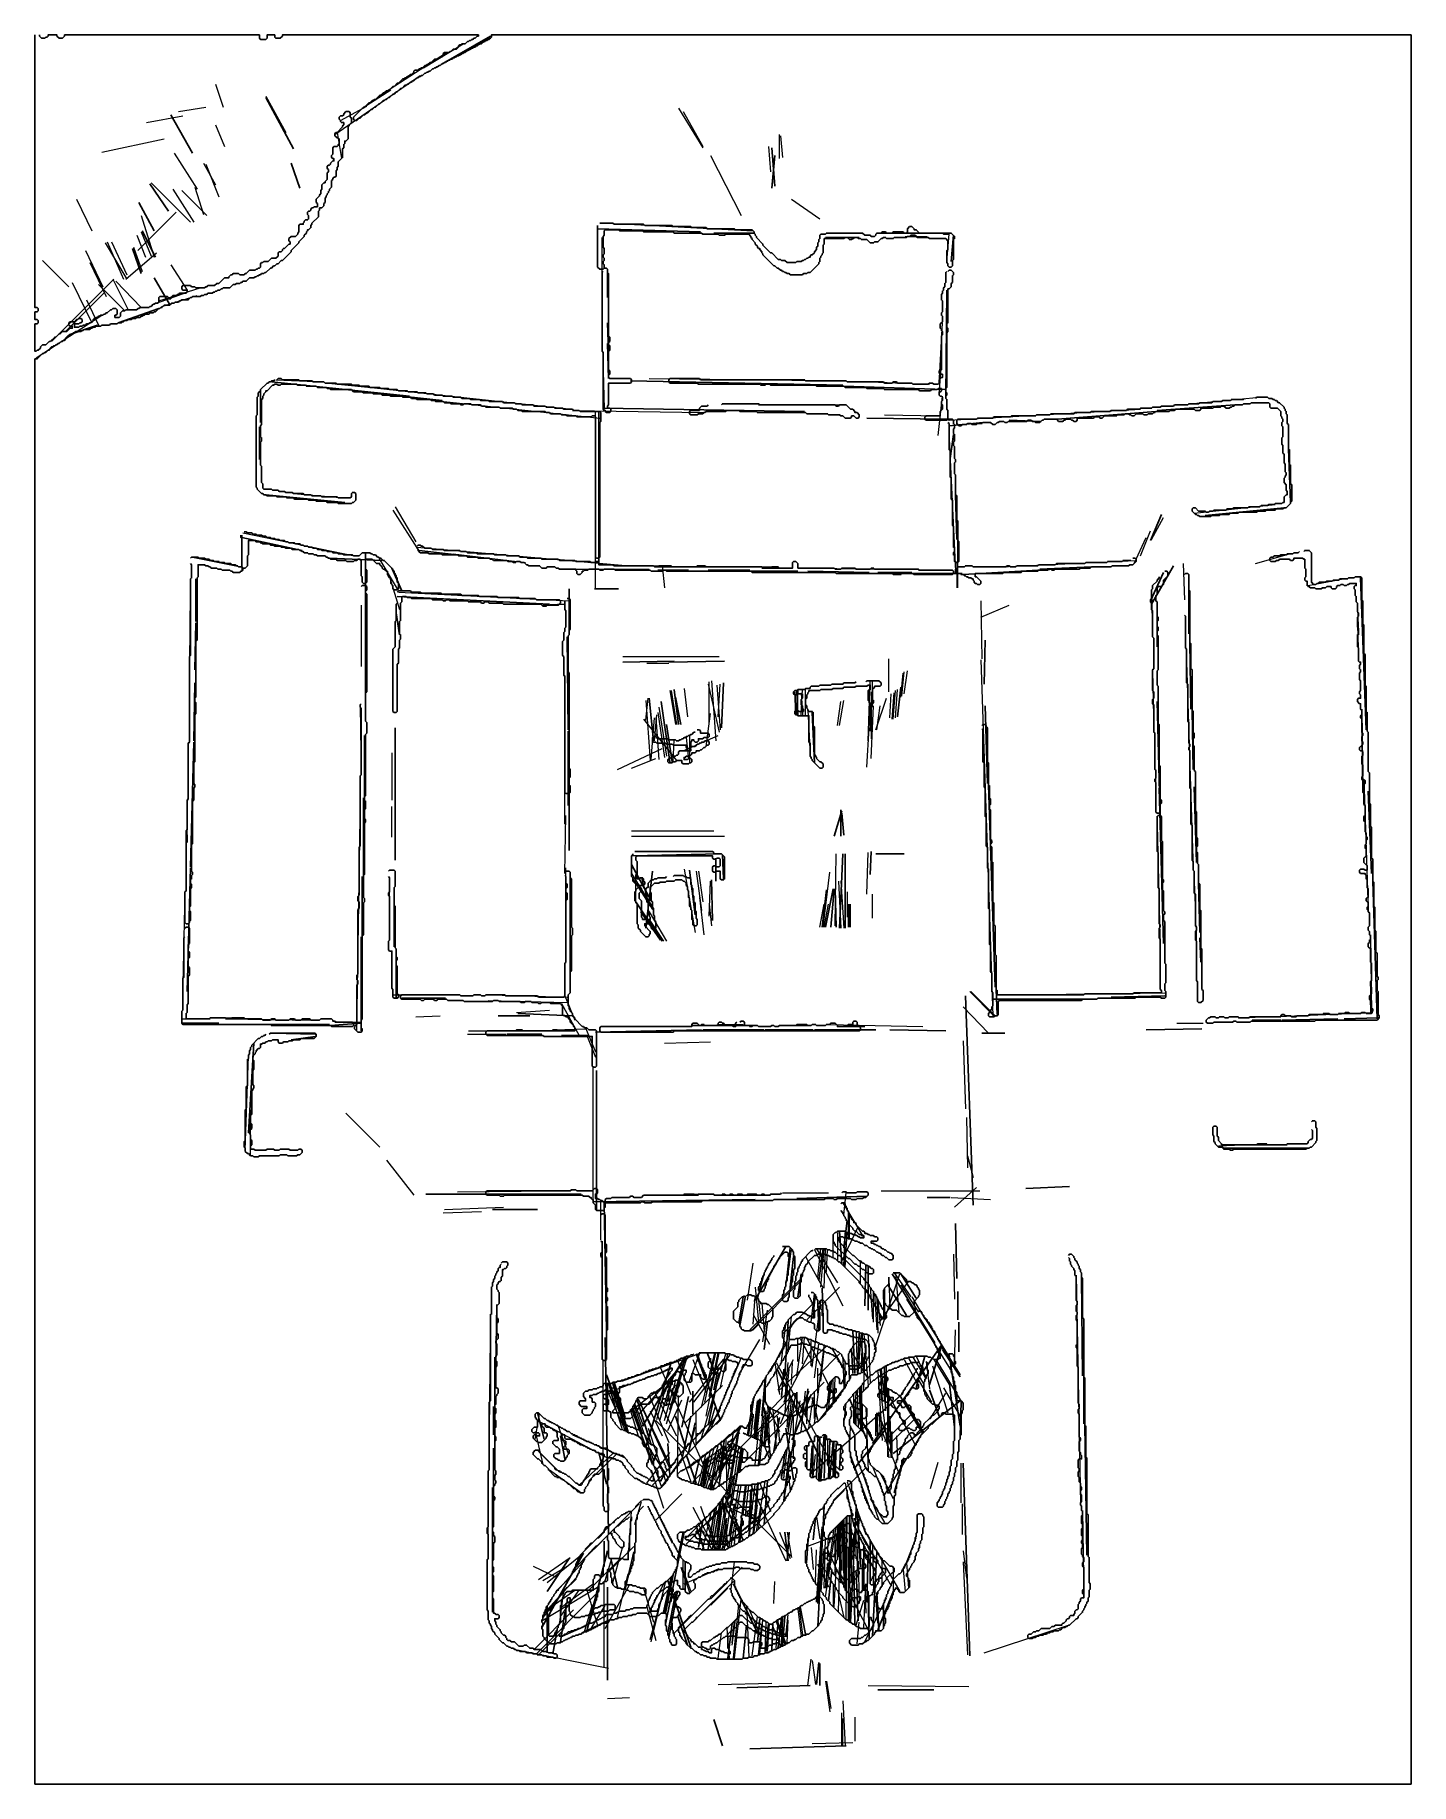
# Model space of a CAD drawing. Header units: metres. Extents: x 0 to 314, y 0 to 400.
import ezdxf

# ---------------------------------------------------------------- set-up
doc = ezdxf.new("R2010")
doc.units = ezdxf.units.M
for name, color, linetype in [('CUT', 7, 'Continuous'), ('FOLD', 1, 'Continuous'), ('OUTLINE', 3, 'Continuous')]:
    doc.layers.add(name, color=color, linetype=linetype)

msp = doc.modelspace()

# ---------------------------------------------------------------- linework, layer by layer
at = {"layer": 'CUT', "lineweight": 25}
for p, q in [((92.75, 393), (104, 399.5)), ((98, 395.75), (104, 399)), ((52.75, 385.5), (59, 373.75)), ((31, 381.5), (36, 372.75)), ((168.25, 374), (169, 365.25)), ((168.25, 364.75), (169, 372.25)), ((58.5, 370.5), (60.5, 364.75)), ((26.25, 365.75), (30.5, 359.5)), ((33.5, 364.25), (39.25, 358.5)), ((23.75, 361.5), (27.25, 355)), ((23.5, 350.5), (32.25, 359.25)), ((24.5, 355), (27.5, 349)), ((128.5, 355.5), (152, 354.75)), ((155, 354.5), (164.25, 354.5)), ((180.5, 353.5), (188.25, 353.5)), ((192.5, 354.5), (209, 354.5)), ((209.25, 348), (209.75, 354)), ((22.25, 351), (24.25, 345.25)), ((27.25, 344.25), (30.75, 338.25)), ((130.75, 345.5), (130.75, 339.75)), ((7, 332), (15.75, 340.75)), ((208, 317.25), (208.25, 341.5)), ((19, 334), (28.25, 337.25)), ((7.75, 331.25), (14.25, 333.5)), ((130.75, 334), (131, 327.5)), ((130.75, 329.25), (131, 321.25)), ((54, 320.5), (85.5, 317.25)), ((136, 320.75), (184.5, 319.75)), ((51.5, 311.25), (51.5, 318.5)), ((72.5, 318.5), (93, 316.25)), ((184.75, 319.5), (207.75, 318.75)), ((128.75, 278.75), (128.75, 313.75)), ((129.75, 314.5), (175.75, 313.75)), ((190, 312.25), (208.25, 312)), ((222.5, 311.75), (229.75, 311.5)), ((233.5, 312), (256, 313.75)), ((256.25, 314), (274, 315.25)), ((51.25, 302.75), (51.25, 310.25)), ((208.75, 310.5), (216.5, 311.25)), ((209, 303), (209.75, 308.5)), ((286.25, 305.25), (286.75, 293)), ((52.75, 294.75), (70.75, 293)), ((210.25, 294.75), (210.5, 284.5)), ((267.25, 290), (285.25, 291.75)), ((254.75, 284.25), (257.25, 290.25)), ((47.25, 285), (61, 282)), ((67.25, 280.25), (79.25, 279.75)), ((75.5, 249.5), (75.5, 281.5)), ((87.75, 282), (101, 280.5)), ((81.5, 278), (83.75, 272.75)), ((142.25, 277.5), (149.25, 277.5)), ((153.75, 277.5), (163.25, 277.5)), ((163.5, 277.25), (174.25, 277.25)), ((176.5, 277.25), (190.5, 277)), ((192.5, 277), (200.25, 277)), ((196, 276.75), (211.75, 276.75)), ((212, 276.5), (233, 277.75)), ((229.5, 277.75), (241.25, 278.25)), ((254.75, 270.5), (257.75, 277)), ((255, 269.75), (260, 278.5)), ((302.75, 275.75), (304, 241)), ((36.75, 265.75), (36.75, 275.5)), ((122, 263.75), (122, 273.25)), ((127.75, 273.25), (133.25, 273.25)), ((263.5, 263), (263.5, 273)), ((82.5, 267.75), (83.25, 262.75)), ((82.75, 271.5), (117.5, 269.75)), ((116, 269.5), (121, 269.75)), ((36.5, 254.75), (36.75, 265.5)), ((121.5, 262.25), (121.75, 241)), ((216.75, 251.5), (217, 261.5)), ((263.75, 261), (264, 245.75)), ((134.25, 256.5), (146, 256.75)), ((144.75, 256.5), (157.5, 256.75)), ((36.25, 238.5), (36.5, 251.75)), ((156.75, 241.5), (157.25, 251.75)), ((140.25, 248.25), (141.25, 238.5)), ((146, 250.25), (147, 242.25)), ((146.25, 248.5), (147.5, 242.25)), ((173.5, 249.75), (173.75, 244.75)), ((174, 250), (174.25, 244.5)), ((174, 244.5), (174.25, 250)), ((195.75, 243.5), (196.25, 249.5)), ((197, 244), (197.75, 250.75)), ((143, 247.5), (145, 233.75)), ((177.5, 245), (178, 233.5)), ((217, 246.5), (217.5, 228.75)), ((256.25, 247.5), (257, 220.75)), ((264.25, 245.5), (264.5, 232)), ((303, 245.75), (303.25, 227)), ((75.25, 219.75), (75.25, 239.75)), ((82.25, 211.25), (82.25, 241.5)), ((121.75, 223.75), (121.75, 240.75)), ((144.25, 242.25), (145.5, 233.75)), ((35.5, 209.75), (36.25, 238.25)), ((122, 213.5), (122, 232.25)), ((217.75, 228.5), (219.25, 182.25)), ((256.75, 227.75), (257.75, 192.25)), ((264.75, 228), (265.25, 210.75)), ((75, 207.75), (75, 225.5)), ((304.5, 227), (305.25, 208.25)), ((182.5, 216.75), (184.25, 222.5)), ((184, 222.75), (184, 216.75)), ((184.25, 222), (184.75, 217)), ((136.5, 212.25), (156.5, 212.75)), ((155.5, 211.75), (155.5, 206.5)), ((157, 212.5), (157.25, 207)), ((183.75, 195.75), (184.5, 212.75)), ((185, 195.75), (185, 212.75)), ((190.75, 208), (191, 213.25)), ((192, 212.75), (198.5, 212.75)), ((34.75, 181.25), (35.5, 209.5)), ((136.25, 210.25), (140.75, 202)), ((139.5, 195.75), (141, 208.75)), ((149.5, 209), (150.75, 198.75)), ((74.75, 194), (74.75, 207.5)), ((122.25, 185.75), (122.25, 207.25)), ((154.5, 206.75), (154.75, 197.5)), ((180.5, 196), (182.25, 204.75)), ((181.75, 196), (182.5, 204.75)), ((182.75, 204.75), (183, 196)), ((265.75, 206), (266, 194.75)), ((305.5, 206.5), (306.5, 175)), ((82, 191.5), (82, 201)), ((137.25, 201.75), (143.25, 192.75)), ((74.5, 172.25), (74.5, 193.75)), ((266, 193.5), (266.25, 188)), ((82.5, 180), (82.5, 189.25)), ((212.5, 180.25), (214.25, 132.5)), ((219.5, 181.75), (219.75, 176)), ((245.75, 180), (258, 180.25)), ((83.75, 179.75), (93.75, 179.75)), ((110.25, 176.25), (122.75, 175.75)), ((218.75, 179.5), (239.25, 179.5)), ((33.75, 174), (42, 174)), ((53.75, 173.75), (67.25, 173.75)), ((67.5, 173.5), (74.25, 174)), ((105.75, 175.75), (113, 175.75)), ((128, 172), (152.25, 172.5)), ((150, 173.5), (164.75, 173.5)), ((152.5, 172.5), (166.5, 172.5)), ((166.75, 172.5), (177.75, 172.5)), ((178, 172.5), (192, 172.5)), ((183.25, 173.25), (189.5, 173.25)), ((195.25, 172.5), (208, 172.25)), ((253.75, 172.5), (266.5, 172.75)), ((278, 174.75), (284.5, 174.75)), ((284.75, 174.75), (297.5, 175)), ((299, 175), (306.75, 175.25)), ((48.75, 149), (50, 169.5)), ((58.5, 170.25), (64, 171)), ((107.75, 171.5), (115.75, 171.5)), ((120.25, 171.25), (126.25, 171.25)), ((216.25, 171.75), (221.5, 171.75)), ((128.25, 131.5), (128.25, 163.25)), ((271.5, 145.5), (290.5, 145.5)), ((226.25, 136.25), (236.25, 136.75)), ((89.25, 135), (124.75, 135)), ((127.5, 133.25), (164.5, 133.75)), ((130, 133), (130.5, 103.75)), ((174, 134), (190, 134.5)), ((203.75, 134.25), (209, 134.25)), ((104.5, 131.5), (114.75, 131.5)), ((184.75, 122.75), (185.5, 129)), ((210.25, 128.25), (210.5, 115.75)), ((183.75, 126.5), (184.25, 119)), ((184.75, 118.5), (185, 126.25)), ((164.25, 110.5), (171.5, 123)), ((172.5, 113.75), (173.25, 120.75)), ((179, 115.25), (180, 122.5)), ((174.25, 111.5), (175, 116.75)), ((189.5, 109.5), (189.75, 118.75)), ((190.25, 108.5), (190.25, 118.5)), ((195.75, 116.75), (205.5, 101)), ((197.75, 116.75), (201.25, 111.25)), ((239, 116), (239.25, 93.5)), ((176.25, 106.25), (183.75, 113.75)), ((179.75, 113.5), (180, 106.75)), ((194.75, 114.25), (199, 107.25)), ((210.75, 106.25), (210.75, 112.75)), ((105.25, 95.5), (105.5, 109.75)), ((160.75, 105.5), (161.75, 111.5)), ((161, 105), (162.25, 111.75)), ((178.75, 110), (179, 104)), ((166.5, 99.5), (167.25, 106)), ((171.25, 93.5), (172, 106)), ((211, 105.75), (211, 99)), ((130.25, 102.25), (131, 57.5)), ((186.75, 103.75), (187.25, 94)), ((188, 97.25), (188.25, 103.25)), ((188.75, 101.25), (189.25, 94.5)), ((191.25, 78), (207, 100.5)), ((204.25, 91.5), (207, 100.25)), ((105, 78.5), (105, 97.75)), ((138.75, 82), (148.25, 97.5)), ((139.5, 77.25), (145.25, 96.5)), ((145, 85.75), (148.5, 97.75)), ((151, 98.5), (153, 93)), ((151.25, 98.5), (156.5, 83.5)), ((153.5, 98.75), (155.5, 93.75)), ((185.75, 98.25), (186, 92.75)), ((186.5, 99.75), (186.75, 94)), ((201.25, 90.75), (203.25, 98)), ((207.25, 99.5), (211.25, 93.25)), ((208.75, 98.25), (211.25, 82)), ((130.5, 93.75), (135.25, 80.75)), ((132.25, 92), (134.75, 84)), ((153.75, 82.25), (156.25, 94.25)), ((155, 90.25), (156, 95.25)), ((166, 84.25), (166.75, 92.75)), ((169.5, 95), (180, 73.25)), ((170.5, 88.5), (171, 95)), ((194, 95.5), (194.25, 85.5)), ((194, 94.25), (194, 87.75)), ((208.75, 92.25), (210, 81.75)), ((239.5, 82.5), (239.5, 93.25)), ((130.75, 91.75), (130.75, 85.75)), ((132, 91.75), (134.25, 84)), ((137.5, 88), (140.75, 77.75)), ((147.75, 81.75), (149.25, 88.75)), ((150.25, 84.75), (150.25, 90)), ((164.25, 79.5), (165.25, 88)), ((164.5, 79.25), (165.5, 88.25)), ((173, 79), (177.25, 89.25)), ((174, 84.5), (174, 89.75)), ((174.75, 85), (176.75, 90)), ((176, 84.5), (176.5, 90.5)), ((177.5, 88.5), (178.75, 83.25)), ((179.25, 83.5), (184.5, 90.25)), ((186, 88.25), (189.75, 79.5)), ((188.75, 81), (188.75, 91.25)), ((194.75, 75), (194.75, 90.5)), ((197.5, 89), (202.75, 80.25)), ((204.25, 90.25), (206.5, 84.25)), ((104.75, 86.5), (104.75, 80)), ((114.75, 85), (116.25, 79)), ((136.25, 86), (141, 73.25)), ((146.25, 84.25), (148.75, 76.75)), ((147.75, 74.25), (149.75, 84.25)), ((163.5, 79.75), (164, 84.75)), ((164.25, 81.25), (165, 87.75)), ((166.5, 86.25), (168, 75)), ((168.75, 76.25), (170, 84)), ((192, 84.75), (192, 79.75)), ((192.25, 85), (192.5, 79.75)), ((192.5, 85), (195.5, 77.5)), ((195.25, 84.25), (195.5, 74.75)), ((196, 75.75), (211.25, 87.75)), ((211.25, 79.75), (211.5, 87.5)), ((153.75, 68), (161.25, 82)), ((171.5, 81.5), (173.25, 69.75)), ((179.5, 69.75), (180.25, 80)), ((187.25, 72.5), (194.5, 81.5)), ((188.5, 83.75), (191.25, 78.75)), ((239.75, 82.25), (240.25, 52.5)), ((104.75, 77), (104.75, 65)), ((120, 79.75), (121, 74.5)), ((128.75, 76), (130.5, 68.75)), ((144.5, 78), (145, 70.75)), ((150.25, 69.25), (158.75, 77.75)), ((154.75, 67.75), (159.75, 77.75)), ((156.25, 71.25), (157.5, 79)), ((156.25, 68.5), (157.5, 77.5)), ((156.5, 78.25), (158.75, 72.25)), ((160.75, 71.5), (161.5, 76.75)), ((161, 71.75), (161.75, 76.75)), ((176.25, 72.5), (176.25, 77.5)), ((177, 70.75), (177.5, 77.5)), ((178.5, 70.25), (178.75, 79.5)), ((179, 69.75), (179.25, 79.5)), ((180.25, 70), (180.5, 79.75)), ((181.25, 70.25), (181.5, 78.75)), ((181.5, 70.25), (182.25, 78.5)), ((182.5, 70.5), (182.75, 76.75)), ((182.75, 70.5), (183, 78)), ((183.75, 72.25), (184, 77.5)), ((126.5, 69.5), (132.75, 75.5)), ((143, 68), (147.75, 74.5)), ((148.75, 75.5), (151, 69)), ((150.5, 69), (151.75, 74.5)), ((160, 68.5), (161, 74.75)), ((170.5, 70.25), (171.25, 75.75)), ((171, 65), (172.25, 75.75)), ((182.25, 65), (189.75, 72.5)), ((196.25, 66.75), (198.5, 74.75)), ((212, 73.5), (213.5, 29.5)), ((104.5, 39.5), (104.5, 68)), ((164, 57.5), (165, 68.75)), ((166.5, 59.5), (167.25, 69.5)), ((125.25, 51.5), (138, 64.25)), ((141.75, 60.5), (147.75, 66.5)), ((148.75, 55), (157.5, 64.25)), ((154.75, 54), (156.5, 64.75)), ((157, 65.5), (158.25, 54.25)), ((157.25, 64.25), (161.75, 56)), ((157.5, 66.25), (161.5, 57)), ((158.5, 57), (159.75, 64.25)), ((151.5, 54.25), (152.5, 60.5)), ((153.75, 54), (155.25, 63.25)), ((156.75, 54), (166, 62)), ((157, 55), (158, 61)), ((161, 55.75), (161.5, 61)), ((177.75, 56), (178.25, 61)), ((178.75, 36.25), (180.25, 63.75)), ((185.25, 48.25), (185.25, 61.25)), ((186.25, 37.25), (187.5, 63.25)), ((187.75, 62.5), (188.5, 49.75)), ((144, 36.75), (148.25, 57.75)), ((151, 59.25), (152.75, 54)), ((171.25, 57.75), (172, 51.25)), ((171.75, 51.25), (172.25, 57.75)), ((178.5, 41.75), (179.75, 59)), ((183.25, 52), (183.25, 59.25)), ((183.5, 52.5), (183.5, 59.5)), ((183.75, 59.75), (184, 46.5)), ((115.75, 36), (125.25, 53)), ((123.25, 49.5), (128.25, 54.75)), ((126, 35.25), (130.75, 53.5)), ((134.75, 44.75), (136.75, 53.25)), ((179, 47), (179.5, 52.5)), ((179.5, 44.25), (180.25, 54)), ((185.75, 37.5), (185.75, 54.25)), ((189, 54), (192, 48.75)), ((189.25, 44.5), (189.25, 54.75)), ((190, 41.75), (190.25, 53)), ((190.75, 46.25), (190.75, 55.75)), ((191.25, 34), (192.25, 53.25)), ((117, 44.25), (122, 51.75)), ((131.5, 51.75), (133, 45.25)), ((144, 39.25), (145.75, 48)), ((148.5, 44.5), (148.5, 51)), ((178.75, 50.5), (181.25, 45.25)), ((180.5, 45), (181, 50.25)), ((181.25, 42), (182, 49.25)), ((187, 50), (187.25, 36.5)), ((187.5, 48.75), (188, 37.5)), ((116, 38.25), (121.5, 45.25)), ((130.75, 24), (130.75, 45.25)), ((143.5, 39.5), (145.25, 47.5)), ((143.75, 39.5), (145.5, 47.75)), ((143.75, 40.25), (145, 46)), ((144.5, 46.75), (149.75, 31.5)), ((144.75, 33.75), (146.75, 44.25)), ((150.5, 37.5), (159.5, 46.5)), ((159.5, 46), (165, 34.75)), ((192.25, 44), (192.75, 35.5)), ((192.5, 35.5), (196.25, 44.75)), ((117, 30.25), (117, 41)), ((126.5, 36.75), (128.25, 42.75)), ((144.5, 34.75), (146.25, 43.75)), ((174.75, 40.75), (176, 34.5)), ((190.25, 43.25), (190.5, 33.25)), ((192, 43.25), (192.5, 37)), ((193.75, 36.25), (193.75, 41.25)), ((120, 32.75), (121, 39.5)), ((125, 34.75), (131.25, 37.75)), ((146.75, 38.75), (149, 32)), ((158.25, 29), (159.25, 37)), ((161.75, 29), (162.5, 36.5)), ((165, 32.75), (165.5, 38)), ((168.25, 30.75), (168.5, 37)), ((169.25, 37.5), (171.25, 32.25)), ((169.5, 37.5), (171.5, 32.25)), ((169.75, 31.5), (170.5, 38.25)), ((170.5, 31.75), (170.75, 38.25)), ((170.75, 32), (171.25, 38.5)), ((118.25, 30), (119.25, 35.5)), ((178.5, 23), (179, 28)), ((179.25, 22.75), (179.25, 27.75)), ((160.25, 22.25), (177, 22.75)), ((192.5, 21.75), (205.25, 21.75)), ((155, 15), (157, 9)), ((163.25, 8.25), (185.25, 9))]:
    msp.add_line(p, q, dxfattribs=at)
at = {"layer": 'FOLD', "lineweight": 18}
for p, q in [((78.5, 385.75), (94, 395.75)), ((88.75, 392.25), (97.75, 397.75)), ((41.25, 388.5), (43, 383.25)), ((68.5, 377), (88, 390.5)), ((52.75, 385.75), (57.25, 377.5)), ((74.75, 383), (81.25, 387.25)), ((25.5, 379.75), (33.75, 381.25)), ((32.75, 382.25), (39, 383.25)), ((69.75, 380.25), (75.75, 383.5)), ((147, 383), (152.5, 374)), ((148, 382.25), (152.5, 374.25)), ((15.25, 373), (29.5, 376)), ((41.25, 379.25), (43.25, 374.25)), ((69, 377.5), (70, 371.5)), ((170, 371.5), (170, 377)), ((170.25, 376.75), (170.75, 371.75)), ((31.75, 372.75), (37, 364.5)), ((154.25, 372.25), (161.25, 358.5)), ((167.5, 374.25), (168, 368.5)), ((38.5, 370.5), (41.25, 365.5)), ((39, 370.25), (42, 362.75)), ((26.5, 366), (35.5, 357)), ((31.5, 364.5), (36.25, 357)), ((36.5, 365), (38.5, 358.75)), ((9.5, 362.25), (13, 355)), ((172.75, 362.25), (179.25, 357.75)), ((24.25, 358.5), (27.25, 349)), ((135.5, 356.5), (164, 355)), ((16, 352.25), (21, 344)), ((16.5, 352.5), (20.25, 344)), ((17.5, 352.5), (21, 345)), ((23.25, 354), (25.25, 349)), ((24.25, 354.75), (26.5, 349.25)), ((128.5, 347), (128.5, 352.25)), ((129.5, 327.75), (129.5, 353.5)), ((181, 354.5), (188.75, 354.5)), ((198.75, 353.75), (203.75, 353.75)), ((208.25, 348), (208.75, 354.25)), ((1.75, 348.25), (7.75, 342.25)), ((11.5, 350.5), (15.5, 342.25)), ((12.5, 347.75), (16.25, 340)), ((20.75, 344), (27.75, 350)), ((22.5, 351.25), (24.5, 345.75)), ((3.75, 329.75), (18, 344)), ((17.75, 344), (21.25, 337)), ((31, 347.25), (34.75, 341.5)), ((8.5, 343.25), (13, 334)), ((14.5, 342.75), (20.5, 336.75)), ((18.5, 343.5), (24.25, 337.5)), ((27.75, 338.5), (34.75, 341)), ((28.25, 339), (37.75, 342)), ((29, 337.75), (37, 340.25)), ((0.25, 326), (15.25, 335.75)), ((11.75, 339.25), (14.5, 333.5)), ((206.5, 320), (207.25, 334)), ((206.5, 317.75), (207, 324.5)), ((55, 321), (65.75, 320.5)), ((67, 320.25), (88.75, 318)), ((129.75, 323), (130, 314.25)), ((140.25, 321.25), (168, 321)), ((168.25, 321), (182, 320.75)), ((190.75, 320.5), (204.25, 320)), ((74, 319.5), (122.5, 314.25)), ((91.25, 316.25), (129, 312.25)), ((206.25, 308.25), (207.25, 317.25)), ((263.75, 315.5), (279.75, 317)), ((50.5, 296.75), (50.5, 312.5)), ((122.75, 314), (152.75, 313.5)), ((128, 273.25), (128, 313.75)), ((157.25, 315.5), (165, 315.5)), ((165.25, 315.25), (185, 315.25)), ((194, 313), (206.5, 312.75)), ((208.75, 311.75), (252.5, 314.25)), ((208.75, 307.5), (210.25, 277.25)), ((59, 295), (70.5, 294)), ((82.25, 292), (87, 284)), ((264.75, 290.5), (283.25, 292.5)), ((81.75, 291.25), (87.75, 281.75)), ((255, 284.5), (257.75, 289.5)), ((47.25, 285.5), (47.25, 277.5)), ((47.5, 286), (73, 280.75)), ((210.75, 273.5), (210.75, 284.25)), ((251, 279), (253.75, 285)), ((252.5, 280.75), (254.75, 286.5)), ((36, 280.5), (47, 278.25)), ((78.5, 280.25), (82.75, 273.25)), ((87.25, 282.75), (135.75, 278.5)), ((95.5, 281.25), (112, 279.25)), ((119, 280), (128.5, 279.25)), ((220.75, 278.25), (251.25, 279.75)), ((278.75, 279), (286.5, 281.25)), ((81, 276), (83.25, 268.5)), ((123.5, 277.75), (140.25, 277.75)), ((136, 278.5), (145, 278.5)), ((142, 278.25), (150, 278.25)), ((143.25, 278.5), (143.75, 273.5)), ((150.25, 278.25), (157.25, 278.25)), ((157.5, 278.25), (169.5, 278.25)), ((166, 278), (173, 278)), ((178.5, 278), (192.5, 277.75)), ((201.75, 277.5), (209.25, 277.5)), ((210.5, 279.5), (210.5, 273.5)), ((262.25, 279), (262.5, 270.75)), ((35.25, 248.5), (35.5, 272.25)), ((83, 272.5), (122, 270.5)), ((255, 272.75), (255.25, 262.5)), ((290.75, 274), (298.75, 275.5)), ((74.5, 269.5), (74.5, 255.5)), ((216, 270.5), (216.25, 257.25)), ((216, 266.75), (222.5, 269.5)), ((302, 268.75), (302.25, 262.75)), ((256.25, 260), (256.25, 267)), ((302, 265), (302.25, 257)), ((134.25, 257.75), (156.25, 257.75)), ((139.75, 256.25), (144.75, 256.25)), ((195, 249.75), (195, 257.25)), ((216, 257), (218.75, 175.75)), ((263, 256.5), (264.5, 209.25)), ((81.75, 245.5), (81.75, 255.25)), ((121, 219.5), (121, 253.5)), ((154, 242.25), (154, 252)), ((154.5, 252.25), (155.5, 238.5)), ((190.25, 238.5), (190.75, 252.25)), ((191.25, 246.25), (191.25, 252.25)), ((197.75, 248.5), (198.25, 254)), ((198, 248.75), (198.5, 254.25)), ((198.5, 249.25), (199.25, 254.5)), ((255.25, 254.5), (255.5, 240.75)), ((35.25, 238), (35.25, 248.25)), ((139.5, 243.25), (140, 248.25)), ((139.5, 247.75), (140.5, 234)), ((145, 250), (146.25, 242.25)), ((145.25, 250), (146.5, 242.25)), ((148.25, 250.5), (149, 244)), ((153.75, 251.5), (156.25, 240.5)), ((155.75, 251.25), (156.5, 241)), ((156, 244), (156.5, 251.5)), ((175, 244.5), (175.25, 250.25)), ((175, 249.5), (175.25, 244.5)), ((176, 244.5), (176, 250.25)), ((183.75, 242), (184.75, 247.75)), ((191, 249.75), (191, 239)), ((192, 241), (194.5, 248.25)), ((195.25, 243.75), (195.5, 249.25)), ((196, 243.5), (196.5, 250)), ((196.5, 243.75), (197, 250.25)), ((74.25, 246.5), (74.5, 230.75)), ((140.75, 234.25), (141.5, 243.75)), ((141.5, 238.5), (142, 244.5)), ((141.75, 243.75), (142.5, 234.25)), ((142.25, 245), (143.75, 234.75)), ((142.5, 246.25), (144.25, 235)), ((153.25, 237.25), (154.25, 244.75)), ((176.5, 245.5), (177, 235.25)), ((183.25, 242), (184, 247.5)), ((190.75, 240.75), (190.75, 247.25)), ((191, 234.5), (191.5, 246.5)), ((192.25, 241), (193, 246.5)), ((139, 243.5), (146.5, 234)), ((148, 236.25), (156, 239.75)), ((149.5, 239.75), (149.5, 233.5)), ((190, 232.5), (190.5, 241.5)), ((255.75, 234.5), (255.75, 240.5)), ((35, 225), (35, 237.75)), ((81.5, 235.75), (81.5, 225)), ((133, 232), (143.25, 236.75)), ((145.75, 233.75), (146, 238.75)), ((148.75, 239.25), (149.25, 234.25)), ((136.25, 232.25), (141.75, 234.5)), ((256, 222.5), (256, 232)), ((74.25, 221), (74.25, 230.25)), ((303.5, 229.75), (304.5, 199.75)), ((34.75, 215.25), (34.75, 224.75)), ((73.5, 172.25), (74.25, 220.75)), ((81.5, 216.5), (81.5, 223.5)), ((121, 208.25), (121.25, 221.5)), ((34.5, 208), (34.5, 217.75)), ((136.25, 218), (155, 218)), ((136.25, 216.75), (157.5, 216.75)), ((256.25, 219.25), (257, 190.75)), ((137.25, 213.25), (154.5, 213.25)), ((182.75, 196.25), (183, 212.75)), ((190, 203.5), (190.25, 213)), ((121.25, 187.75), (121.25, 209.5)), ((136.25, 208.25), (141, 200.5)), ((137.25, 202), (137.25, 208)), ((148.25, 209.25), (150.75, 194.75)), ((151, 208.75), (152.25, 199.75)), ((151.5, 208.75), (152.5, 201.75)), ((180, 196), (181.5, 208.5)), ((81, 198.5), (81, 205.5)), ((136.5, 207), (141, 200)), ((138.5, 207.25), (140, 201.75)), ((154, 198.5), (154.25, 206.5)), ((179.75, 196), (180.75, 204.5)), ((183.5, 206.5), (184, 195.75)), ((184, 206.5), (184.75, 195.75)), ((185.5, 204), (185.5, 198.25)), ((264.75, 206.25), (265, 199.25)), ((33.75, 179.5), (34.25, 200.5)), ((138.25, 199.75), (142.75, 193.25)), ((151.75, 202.75), (152.75, 194.25)), ((154, 201.25), (154.5, 196.25)), ((179.25, 196), (180.25, 201.25)), ((180.25, 196), (181.25, 201.25)), ((185.75, 196), (185.75, 201.25)), ((186, 201.25), (186, 196)), ((186.25, 196), (186.25, 201.25)), ((191.25, 198), (191.25, 203.5)), ((138.25, 199.5), (142.75, 193)), ((140.25, 199.5), (144.25, 192.75)), ((140.25, 197.75), (143.5, 192.75)), ((265.25, 184), (265.25, 196.25)), ((305, 194.25), (305.25, 176.25)), ((81.5, 182.25), (81.5, 190.5)), ((81.75, 180.5), (96.75, 180.5)), ((104.25, 180.5), (121.5, 180)), ((121, 180.25), (123.25, 174.75)), ((213.5, 181.25), (219, 175.75)), ((213.75, 181.25), (219.25, 175.75)), ((224.25, 180.5), (258, 181)), ((305, 182.75), (305, 176.25)), ((103.5, 179.25), (121.5, 178.75)), ((110, 176.5), (117.5, 177)), ((120.25, 178.5), (124.25, 171.25)), ((212, 177.75), (217.75, 171.75)), ((282.25, 175.5), (305.5, 176.5)), ((33.5, 175), (40, 175)), ((40.25, 175.25), (47.5, 175.25)), ((43.5, 175), (63.75, 174.75)), ((68.5, 174.25), (74.25, 174.25)), ((87, 175.5), (92.5, 175.75)), ((99, 172.25), (123.25, 172.25)), ((118.5, 172.5), (126, 172.75)), ((125.75, 173), (128, 167.5)), ((129.5, 173.25), (150, 173.25)), ((156, 173.75), (161.75, 173.75)), ((170.25, 173.5), (177, 173.5)), ((181, 173.75), (202.75, 173.25)), ((260.75, 174), (266.75, 174)), ((274.75, 175.25), (286.5, 175.75)), ((54, 171.75), (64, 171.5)), ((98.75, 171.5), (107.5, 171.5)), ((126, 171.25), (128, 166.25)), ((143.75, 169.5), (154.25, 169.75)), ((212, 170), (212.5, 154.5)), ((48, 145), (48.75, 166.5)), ((127.5, 133.5), (127.5, 164.25)), ((49.25, 144), (49.25, 154.25)), ((71, 153.5), (78.75, 145.75)), ((212.75, 152.5), (213, 141)), ((270.25, 146), (275.75, 146.25)), ((276, 146.25), (286, 146.25)), ((80.25, 142.75), (86.5, 134.75)), ((213, 143.75), (214.25, 138.75)), ((210, 132), (215, 136.5)), ((93.5, 131.5), (107, 132)), ((96.5, 135.5), (118.25, 135.75)), ((129.25, 124.5), (129.25, 133.5)), ((139.25, 134.75), (151.5, 134.75)), ((148.5, 135), (154.75, 135)), ((155, 134.75), (168, 134.75)), ((170.75, 135.25), (181.25, 135.25)), ((184.5, 133), (189.25, 125)), ((184.75, 130.25), (185.25, 135.25)), ((193.25, 135.75), (215.75, 135.75)), ((209.25, 134.25), (218.25, 133.75)), ((93.25, 130.75), (102, 131)), ((185.75, 125), (185.75, 130.75)), ((186, 125), (186, 130.25)), ((129.5, 124.25), (129.5, 117.25)), ((182.25, 120.5), (182.25, 125.5)), ((183.25, 126.25), (183.25, 119.75)), ((184, 119.25), (188, 127.5)), ((185, 118.25), (185.5, 126.25)), ((171.5, 113.75), (172.5, 122.75)), ((172, 116.75), (172.75, 122.5)), ((176, 120.75), (180, 113.5)), ((178, 122.25), (184.5, 109.5)), ((178.5, 122.5), (183.25, 114.75)), ((178.75, 116), (179.5, 122.5)), ((179.5, 113.75), (180.25, 122.5)), ((180.25, 113.5), (180.5, 122.5)), ((180.75, 117.25), (181, 122.25)), ((209.75, 121.25), (210, 111)), ((162.75, 110.75), (164, 119.25)), ((165, 111), (166.5, 116.75)), ((188.5, 114.5), (188.5, 119.5)), ((191.75, 99.5), (197.5, 116.75)), ((196.25, 117), (200, 111.5)), ((196.5, 117), (197.25, 108)), ((237.75, 116.5), (238.75, 64.25)), ((104.25, 113.25), (104.25, 107.5)), ((129.5, 101.25), (129.5, 113)), ((163.25, 104), (174.75, 115.5)), ((163.75, 104), (174.75, 115)), ((164.5, 113.75), (165.25, 105.75)), ((177.25, 105.75), (178, 112.25)), ((189.75, 113.25), (193.5, 106.75)), ((190.75, 113.75), (191.25, 106.5)), ((191.5, 105.75), (191.5, 112.5)), ((191.75, 112.25), (192.25, 104)), ((192.75, 105.5), (199.5, 115)), ((193.75, 112.75), (193.75, 106.75)), ((194, 113.25), (194, 106.75)), ((195, 115.75), (195.25, 109)), ((197.75, 114.25), (201.75, 108)), ((164, 105.25), (164.5, 111.5)), ((165.25, 110.75), (165.75, 105.75)), ((166, 110), (166.5, 103.75)), ((166.25, 101.25), (167.25, 108.5)), ((170.75, 103), (177.75, 110)), ((177.5, 95.5), (179.5, 110.5)), ((177.75, 106.75), (178.25, 111.75)), ((192.25, 111.25), (192.5, 103.25)), ((192.5, 110.75), (193, 105)), ((199, 111), (209, 95)), ((200.25, 111.5), (203.25, 106.5)), ((164, 107.5), (167.75, 100.75)), ((170.5, 96.75), (171.5, 105.25)), ((172, 99.25), (172.75, 107)), ((202.5, 107.75), (208.5, 98.25)), ((210, 96), (210.25, 104)), ((103.75, 74), (104, 102.25)), ((160.75, 93.75), (165.5, 101.75)), ((168, 94.5), (171.5, 101.25)), ((169.75, 90), (180.75, 100.25)), ((171, 87.5), (177.75, 100.25)), ((174, 93.5), (175.25, 102.25)), ((174.25, 96.75), (174.25, 102)), ((174.75, 102), (177.5, 96.75)), ((175.25, 96.25), (175.75, 102.25)), ((176.25, 102), (179.5, 95.75)), ((177.25, 95.75), (177.25, 101.5)), ((178, 93), (179, 100.75)), ((178, 82.5), (180.25, 100.25)), ((187.5, 103.5), (187.75, 94)), ((188, 94), (188.75, 103.25)), ((188.75, 94.25), (189, 103)), ((189.25, 103), (190.25, 91.25)), ((190.25, 102.75), (190.75, 91.75)), ((206, 102), (211.25, 93.75)), ((129.75, 64), (129.75, 97.25)), ((134, 92.25), (152.25, 98.75)), ((138, 84.75), (149.5, 98)), ((144.25, 82.5), (149, 98)), ((146.75, 97), (149.75, 89.25)), ((149.5, 92.25), (151.75, 98.5)), ((149.5, 87.5), (157.25, 97.25)), ((150.25, 97.25), (153.25, 89.75)), ((150.5, 87.5), (158.75, 98.25)), ((152.25, 86.25), (155.25, 98.75)), ((152.25, 79.25), (157.75, 98.5)), ((153, 87.5), (155.5, 98.75)), ((153.25, 84.25), (156.25, 98.75)), ((154, 88.75), (156, 98.75)), ((154.25, 81.25), (161.25, 97.5)), ((156.5, 90.5), (158.25, 98.5)), ((169, 96.5), (170, 89.25)), ((169.25, 96.5), (183.25, 71)), ((169.75, 90.25), (173.25, 97.25)), ((171.25, 87.5), (172, 96.5)), ((172.75, 91.5), (173, 96.5)), ((178.75, 93.5), (183.75, 98.5)), ((179.5, 92.25), (180.25, 99.25)), ((182, 99.75), (185.25, 94.25)), ((184.5, 97.5), (184.75, 90.5)), ((185, 91), (185, 96.5)), ((186.25, 99.25), (190.25, 92.75)), ((189.25, 90), (189.5, 98.75)), ((198.5, 97.25), (201.5, 91.75)), ((199.5, 97.5), (203, 91.5)), ((200.5, 97.75), (203.5, 92.75)), ((201.25, 98), (203.5, 93)), ((203.5, 96.75), (204.25, 90.5)), ((205.25, 97.25), (208.75, 91.5)), ((205.75, 97.25), (211.75, 87.25)), ((132.5, 90.25), (145.5, 95.25)), ((135.75, 85.25), (145.5, 92.75)), ((142.75, 95.5), (155, 67.75)), ((142.75, 83.5), (145.5, 93)), ((143.75, 83.25), (146.25, 92.25)), ((144.25, 87), (145.75, 93.25)), ((145, 86), (147.5, 92)), ((162, 73.75), (180.25, 92)), ((165.25, 73.25), (167, 93.25)), ((171.25, 84.5), (172.25, 95)), ((178.75, 89.5), (178.75, 95.25)), ((179.75, 94.25), (183, 88)), ((181.25, 85.75), (182, 92.5)), ((181.25, 87.25), (181.75, 92.25)), ((182.25, 87), (182.25, 92.75)), ((182.5, 87.25), (182.75, 93)), ((192.5, 94.5), (193.5, 78.75)), ((193, 94.75), (193.5, 88)), ((193.25, 95), (193.75, 90)), ((193.25, 92.25), (201, 77.75)), ((194.5, 88.75), (194.5, 95.75)), ((201.5, 93), (204.75, 87.5)), ((205, 95.75), (208.5, 85)), ((130.5, 90.5), (134.75, 81)), ((131, 91.75), (132.5, 86.5)), ((131.25, 90.25), (134, 81.5)), ((132.25, 91), (135.5, 80.75)), ((137.75, 88.25), (145.25, 72.5)), ((140.25, 89), (144.75, 78.25)), ((141.5, 89.75), (146.5, 79.75)), ((142, 83.5), (143.75, 89.75)), ((144.5, 81), (147.75, 88)), ((146.75, 70.75), (147, 89)), ((148.5, 82.75), (157, 91.25)), ((153.75, 69.75), (173.5, 89.5)), ((162.75, 80), (164, 88)), ((163, 80), (164.25, 88.5)), ((164.75, 79.25), (165.75, 88)), ((166.25, 84), (172.5, 90.25)), ((166.5, 88.25), (170, 80.75)), ((170.25, 82.5), (173.25, 89.5)), ((171.75, 81.75), (172.5, 91)), ((172, 77), (173.75, 89.5)), ((175, 80.75), (176, 90)), ((176.25, 82.5), (176.5, 88.5)), ((176.75, 81.5), (177.75, 88.5)), ((177, 71), (198.25, 89.5)), ((178, 83.75), (178, 90)), ((180.75, 85.25), (181.5, 91.75)), ((187, 83), (187, 89.5)), ((187.25, 82.5), (187.5, 90)), ((187.75, 90.25), (188, 81.75)), ((188.25, 90.75), (188.5, 81.25)), ((188.5, 91), (188.5, 84.75)), ((193, 90.5), (195, 74.75)), ((195, 79), (195, 90.25)), ((198.5, 88), (203, 80.5)), ((204.5, 83.75), (208, 89.5)), ((207.5, 90.75), (211.25, 84.25)), ((114.25, 79), (115.25, 84.75)), ((132.5, 87.75), (134.5, 82.25)), ((136, 85.5), (137.75, 79.75)), ((136.5, 86.25), (138.75, 80.25)), ((136.5, 86), (138.5, 80.5)), ((136.75, 86.75), (141.25, 74.25)), ((137, 87), (139, 82)), ((138.25, 87), (145, 72.25)), ((140.5, 85.5), (143.25, 79.75)), ((147.5, 74), (156.75, 84)), ((151, 78), (151, 85.5)), ((153, 80), (156.5, 85.75)), ((153.75, 80.75), (155.5, 86.75)), ((164, 79.5), (170, 85)), ((165.5, 73.25), (166.5, 84)), ((166.5, 77.75), (167, 85.5)), ((166.75, 77.5), (168, 86)), ((166.75, 79.25), (167.25, 84.5)), ((167.25, 86.75), (167.75, 78)), ((168.5, 85.75), (169.25, 77.25)), ((169.5, 84.25), (170, 78.25)), ((171, 64.75), (174.75, 87.75)), ((172, 81.25), (172.75, 87.75)), ((172, 80.5), (173.25, 87.75)), ((173.25, 74.5), (173.25, 84.25)), ((184.75, 82.25), (185.25, 87.25)), ((187.5, 82.25), (187.5, 87.5)), ((189, 80.75), (189, 86.75)), ((189.75, 86.25), (190.25, 71.75)), ((192.75, 85.25), (193, 79.75)), ((194, 78.5), (200.5, 85)), ((114.25, 80.75), (116, 73.25)), ((114.75, 83.25), (130.75, 74.75)), ((119.5, 82), (121.75, 75.75)), ((122.75, 80), (134.75, 74.75)), ((140, 81.5), (144, 69.5)), ((141.75, 83.25), (172.75, 52.25)), ((147, 75.25), (153.25, 82)), ((149.25, 76), (150.75, 82.75)), ((149.25, 72.5), (160.5, 81.25)), ((149.5, 76.5), (150.75, 81.75)), ((156, 54), (160.75, 81.75)), ((156.5, 54), (161, 81.75)), ((158.25, 70), (159.5, 80.75)), ((164.5, 73.25), (165.25, 80.5)), ((165.5, 80), (167.75, 74.5)), ((186, 76.5), (186.25, 81.75)), ((193.25, 81.25), (197.25, 71.25)), ((194, 66.25), (202.5, 80.25)), ((195.75, 78.5), (200.75, 83.5)), ((195.75, 75.25), (195.75, 80.75)), ((114.75, 76.5), (119.75, 71.5)), ((139.75, 77.25), (143, 68.25)), ((139.75, 69), (145, 76)), ((140.25, 77), (144.5, 70.25)), ((147, 77.25), (149.75, 69.25)), ((152.75, 68.25), (154.25, 76.5)), ((153, 68.25), (155, 76.75)), ((153.25, 68), (156, 77.5)), ((154.25, 67.75), (155.75, 76.25)), ((154.5, 67.75), (156.25, 76.75)), ((155.5, 70), (156.75, 77.25)), ((157.5, 54), (160.75, 77.25)), ((157.75, 79.25), (158, 65)), ((159.25, 64.25), (161.25, 77)), ((171, 70), (171.75, 76.75)), ((177.75, 73), (177.75, 78.5)), ((179.25, 76.25), (179.25, 69.75)), ((181, 79), (181, 73)), ((182.25, 70.75), (182.5, 78.5)), ((196.75, 79.75), (197, 74.25)), ((117.5, 72), (124.5, 67)), ((124.25, 68.5), (132, 75.75)), ((140.75, 72), (143.5, 63.25)), ((141, 68.5), (146.25, 73.75)), ((151.5, 68.75), (153.25, 75.75)), ((152, 68.5), (153.25, 74.5)), ((152.25, 68.5), (153.5, 74.75)), ((152.5, 68.25), (153.75, 75)), ((171.75, 73.5), (172.5, 67.25)), ((177.5, 75.75), (177.5, 70.5)), ((177.75, 70.5), (178.25, 75.5)), ((186.25, 75.25), (190.25, 64.25)), ((191.25, 72.75), (193.75, 66.5)), ((204.5, 67.75), (206.25, 73.75)), ((211.5, 64.5), (211.5, 73.5)), ((103.5, 62.75), (103.5, 71.5)), ((158.5, 65.5), (159.5, 70.5)), ((159, 54.5), (161.25, 68.5)), ((159.75, 61.75), (160.75, 68.5)), ((160.75, 55.5), (162.25, 68.5)), ((161.75, 61.75), (162.5, 68.5)), ((162.25, 61.5), (163, 68.5)), ((163, 56.75), (164.5, 68.75)), ((163.25, 57), (163.75, 68.5)), ((163.5, 68.5), (171.5, 51.25)), ((164.75, 58), (166.75, 69.25)), ((164.75, 62.75), (165.25, 69)), ((165.5, 69), (168, 62.5)), ((185, 69), (187, 59)), ((185.5, 69.25), (189.75, 57.25)), ((189, 71.25), (192.75, 60.5)), ((193, 71.25), (196, 65.5)), ((137, 59.5), (138.5, 64.75)), ((141, 64.5), (145.5, 55.25)), ((155.75, 54), (157.25, 65.5)), ((155.75, 56.75), (156.75, 65)), ((156.25, 64.5), (165.5, 60.25)), ((163, 58), (163.5, 67.5)), ((164.25, 57.75), (165, 64)), ((190.75, 65.5), (194, 60)), ((211.75, 64.25), (211.75, 57.25)), ((124.75, 52.75), (132.75, 60.75)), ((135.5, 51.5), (136.25, 62.5)), ((148.5, 56.25), (155.5, 63.25)), ((150.25, 63.5), (155.25, 54)), ((152, 63.75), (155.5, 54)), ((152.5, 54), (154.5, 62.5)), ((153.75, 60), (155.5, 55)), ((154.5, 55), (155.75, 63.75)), ((155.75, 55), (156.75, 63.25)), ((158.5, 54.25), (159.5, 61)), ((159.75, 55), (160.25, 60.75)), ((165.25, 58.5), (166, 63.5)), ((178.5, 61.25), (179.25, 56.25)), ((183.5, 39.5), (184, 60)), ((184.25, 60.25), (184.25, 49)), ((184.5, 60.5), (184.75, 46)), ((184.75, 60.75), (185, 45.25)), ((185.25, 38), (185.5, 61.25)), ((186, 45), (186.5, 63)), ((186, 45.25), (186, 61.5)), ((188, 54.25), (188.25, 60.75)), ((239.25, 62.75), (239.5, 42.75)), ((103.5, 51.5), (103.5, 59.75)), ((146.75, 51.5), (148, 57.75)), ((151.5, 59.5), (154.5, 54)), ((156.25, 54), (157, 59.5)), ((157, 54), (158, 59.5)), ((170, 57.75), (172.5, 51.75)), ((171.75, 57.75), (172.75, 52)), ((176.25, 54.5), (185, 57.75)), ((176.25, 50.75), (176.75, 57.25)), ((180.25, 45), (180.5, 56.25)), ((180.5, 43), (183, 59)), ((181, 47.75), (182.5, 58.5)), ((181, 51.75), (181.25, 56.75)), ((182.75, 47.75), (183, 57.5)), ((182.75, 50.5), (182.75, 56)), ((186.5, 46.5), (186.5, 58.5)), ((186.75, 51.5), (187, 57.25)), ((187.5, 52), (187.5, 58.25)), ((187.75, 57.5), (190.5, 52.5)), ((188.25, 58.25), (195.5, 45.5)), ((189.5, 58), (197.5, 44.25)), ((198.5, 49.5), (201.25, 56.5)), ((115, 47), (122.25, 52)), ((117, 46.25), (125, 52.75)), ((130.5, 48.25), (136.75, 54.5)), ((132, 46.25), (134.25, 54.5)), ((177.25, 54.25), (177.75, 49.25)), ((178.25, 46.25), (178.5, 53.75)), ((180.75, 54.25), (185.5, 44)), ((187.75, 47.5), (188, 55.25)), ((191.25, 54.75), (191.5, 44)), ((212, 53.5), (212.75, 47.25)), ((103.25, 40.25), (103.25, 51.25)), ((113.75, 50), (119, 47.5)), ((116, 46.75), (121.5, 50)), ((118.75, 43.75), (125, 50.75)), ((126.5, 44.5), (133.75, 51.75)), ((130.25, 46.75), (131.75, 51.75)), ((133, 38.25), (135.5, 48.25)), ((147.5, 49.75), (149.5, 44)), ((147.75, 49.75), (149.75, 44.25)), ((148, 45), (148, 51.5)), ((148.25, 46), (156.25, 49.5)), ((154.25, 42.5), (161.5, 49.75)), ((159, 44.75), (159.75, 51)), ((182.5, 40.75), (183, 49)), ((188, 51.25), (188.25, 41.5)), ((189, 44.25), (189, 51.25)), ((193.5, 45.75), (193.5, 51.5)), ((196, 49.75), (196, 44)), ((198.25, 49.25), (198.75, 44.25)), ((199, 50.75), (199.5, 45)), ((212, 51), (213, 29.75)), ((114.5, 30), (128.5, 44)), ((115.75, 37.5), (128.5, 45.25)), ((116.25, 39.25), (123.5, 47.25)), ((116.5, 39.75), (123.25, 44.5)), ((119.75, 36.5), (120.75, 44.5)), ((120, 40.5), (127.5, 46)), ((120, 38.5), (124.25, 44.5)), ((126, 44.5), (128.5, 36.5)), ((130, 27), (130, 46.5)), ((130.25, 35.75), (135.75, 45.75)), ((139, 45), (141.25, 37.25)), ((140, 39), (143.75, 46.25)), ((140.75, 32.75), (144, 46.25)), ((168.75, 41.5), (169, 46.5)), ((178.75, 41.5), (179.25, 46.75)), ((182.25, 46), (182.25, 40.75)), ((183.25, 44.5), (184.75, 38.25)), ((186, 37.5), (186.25, 44.75)), ((189.25, 36), (189.75, 46)), ((189.5, 45.75), (189.75, 39.25)), ((114, 31), (123, 40)), ((125.5, 35), (127.25, 41)), ((127, 35.75), (130.25, 41)), ((139.75, 40.75), (141.75, 33)), ((140.5, 33.25), (142.75, 41.5)), ((145.75, 34.5), (153.5, 42.25)), ((159.5, 29), (160.75, 41.25)), ((159.75, 29), (161.25, 42.5)), ((162.5, 41), (163, 29.25)), ((163, 40.25), (165.5, 34.5)), ((174.25, 40.25), (175, 34)), ((174.5, 40.5), (175.25, 34.25)), ((186, 43.75), (190.5, 35)), ((187.5, 36.5), (189.25, 42.25)), ((189.5, 32.75), (194.5, 42.75)), ((190.5, 38.25), (190.5, 43.25)), ((120.5, 34), (125.5, 36.25)), ((159.25, 32), (160, 37.75)), ((159.25, 32.5), (159.75, 37.5)), ((163.75, 29.5), (165, 38.5)), ((165.25, 29.75), (166, 36.75)), ((165.5, 30), (166.25, 37.75)), ((166.75, 30.25), (167, 37.25)), ((167, 30.5), (167.5, 37)), ((167.25, 30.5), (167.75, 36.75)), ((168.25, 36.75), (170.25, 31.75)), ((169.25, 31.25), (169.75, 37.75)), ((171.5, 34), (172, 39)), ((171.75, 32.5), (172, 37.75)), ((187.75, 32.25), (188.25, 37.25)), ((216.75, 30.25), (236, 36.5)), ((115.25, 30), (120.25, 35)), ((156, 29), (156.75, 34.75)), ((158, 35.75), (158.5, 29)), ((109.75, 31), (131, 26.75)), ((176.5, 22.75), (177.25, 28.75)), ((177.5, 28.5), (178.25, 23)), ((130.75, 19.75), (135.75, 20)), ((156, 23), (168.25, 23.25)), ((180.5, 23.75), (181.5, 16.75)), ((180.75, 23.75), (181.75, 17.5)), ((190.25, 22.75), (213.25, 22.5)), ((184.25, 9), (184.25, 16.5)), ((184.5, 19.25), (185, 9)), ((184.5, 9), (184.5, 15.25)), ((187.25, 15.5), (187.25, 10)), ((177.5, 9.5), (186.75, 9.75))]:
    msp.add_line(p, q, dxfattribs=at)
at = {"layer": 'OUTLINE'}
for points in [[(0, 399.75), (0, 337.5), (0.5, 337.5), (0.75, 337.25), (0.75, 336.75), (0.5, 336.5), (0, 336.5), (0, 334.75), (0.5, 334.75), (0.75, 334.5), (0.75, 334), (0.5, 333.75), (0, 333.75), (0, 327.5), (0.25, 327.5), (0.5, 327.75), (0.75, 327.75), (1.25, 328.25), (1.25, 328.5), (1.75, 329), (2.5, 329), (3.25, 329.75), (3.5, 329.75), (4.5, 330.75), (4.75, 330.75), (5.5, 331.5), (5.75, 331.5), (6.25, 332), (7.25, 332), (8, 332.75), (8.5, 332.75), (8.5, 333.25), (8, 333.25), (7.75, 333.5), (7.75, 334), (8, 334.25), (9.25, 334.25), (9.25, 334.5), (9.5, 334.75), (9.75, 334.75), (10, 335), (10.5, 335), (10.75, 334.75), (10.75, 334.25), (10.5, 334), (10.25, 334), (10, 333.75), (9, 333.75), (9, 333), (10, 333), (10.25, 333.25), (10.75, 333.25), (11, 333.5), (11.5, 333.5), (11.75, 333.75), (12.25, 333.75), (12.5, 334), (12.75, 334), (13.25, 334.5), (13.25, 334.75), (13.5, 335), (13.75, 335), (14, 335.25), (14.25, 335.25), (14.5, 335.5), (14.75, 335.5), (15, 335.75), (15.5, 335.75), (15.75, 336), (16, 336), (16.25, 336.25), (16.5, 336.25), (17.25, 337), (17.5, 337), (17.75, 337.25), (18.5, 337.25), (18.75, 337), (18.75, 336), (18.5, 335.75), (18.25, 335.75), (18.25, 335.25), (19.25, 335.25), (19.5, 335.5), (19.5, 336.25), (20, 336.75), (20.5, 336.75), (20.75, 337), (23.25, 337), (23.5, 337.25), (23.75, 337.25), (24, 337.5), (26, 337.5), (26.25, 337.75), (26.5, 337.75), (27, 338.25), (27.25, 338.25), (27.5, 338.5), (28, 338.5), (28.25, 338.75), (28.25, 339.75), (28.5, 340), (30.25, 340), (30.5, 339.75), (30.5, 339.5), (31, 339.5), (31, 339.75), (31.5, 340.25), (32.25, 340.25), (32.5, 340.5), (32.75, 340.5), (33, 340.75), (34.5, 340.75), (34.75, 341), (34.75, 341.5), (33.75, 341.5), (33.5, 341.75), (33.5, 342.25), (33.75, 342.5), (35.5, 342.5), (35.75, 342.25), (36.5, 342.25), (36.75, 342), (38.75, 342), (39, 342.25), (39.25, 342.25), (39.5, 342.5), (41, 342.5), (41.5, 343), (42, 343), (43.25, 344.25), (44.25, 344.25), (44.25, 344.5), (44.75, 345), (45, 345), (45.25, 345.25), (46.5, 345.25), (46.75, 345), (47.75, 345), (48, 345.25), (48.25, 345.25), (49, 346), (50.25, 346), (50.5, 346.25), (50.75, 346.25), (51, 346.5), (51.25, 346.5), (51.5, 346.75), (51.5, 347.5), (51.75, 347.75), (52, 347.75), (52.25, 348), (53.25, 348), (54, 348.75), (55, 348.75), (55.5, 349.25), (55.5, 350), (55.75, 350.25), (56.25, 350.25), (56.5, 350.5), (56.5, 350.75), (56.75, 351), (57, 351), (58, 352), (58.25, 352), (58.25, 352.5), (58, 352.75), (58, 353.25), (58.5, 353.75), (59.5, 353.75), (60, 354.25), (60, 354.5), (60.25, 354.75), (60.25, 356.25), (60.5, 356.5), (61.25, 356.5), (61.25, 356.75), (61.5, 357), (61.5, 357.25), (61.75, 357.5), (62.25, 357.5), (62.5, 357.75), (62.5, 358.5), (62.25, 358.75), (62.25, 359.25), (62.5, 359.5), (62.75, 359.5), (63, 359.75), (63, 360), (63.25, 360.25), (63.5, 360.25), (63.75, 360.5), (64.5, 360.5), (64.5, 361.25), (64.25, 361.5), (64.25, 362.25), (65, 363), (65, 363.25), (65.25, 363.5), (65.25, 364.25), (65.5, 364.5), (65.5, 365.5), (66, 366), (66.25, 366), (66.25, 366.25), (66.75, 366.75), (66.75, 368.25), (67, 368.5), (67, 369), (66.75, 369.25), (66.75, 369.75), (67, 370), (67.25, 370), (67.5, 370.25), (67.5, 370.5), (68, 371), (68.25, 371), (68.25, 371.5), (68, 371.5), (67.75, 371.75), (67.75, 372.25), (68, 372.5), (68, 374), (68.25, 374.25), (69, 374.25), (69.25, 374.5), (69.25, 374.75), (69.5, 375), (69.5, 376), (69.25, 376.25), (69, 376.25), (68.5, 376.75), (68.5, 377.25), (68.75, 377.5), (69, 377.5), (70.25, 378.75), (70.25, 379), (70.5, 379.25), (70.5, 379.75), (70, 379.75), (69.75, 380), (69.75, 380.25), (69.5, 380.5), (69.5, 381), (69.75, 381.25), (70.25, 381.25), (70.5, 381.5), (70.5, 381.75), (71, 382.25), (71.75, 382.25), (72, 382), (72, 381), (72.25, 380.75), (72.25, 379.75), (71.75, 379.25), (71.75, 379), (71.5, 378.75), (71.5, 376), (71, 375.5), (70.75, 375.5), (70.75, 375), (70.5, 374.75), (70.5, 374), (70.25, 373.75), (70.25, 371.75), (69.25, 370.75), (69.25, 369.75), (69, 369.5), (69, 369), (68.75, 368.75), (68.75, 367.5), (68.5, 367.25), (68.25, 367.25), (68, 367), (68, 366.75), (67.75, 366.5), (67.75, 365), (67.25, 364.5), (67.25, 364.25), (67, 364), (67, 363.75), (66.75, 363.5), (66.75, 363.25), (66.5, 363), (66.5, 362.75), (66.25, 362.5), (66.25, 361.5), (66, 361.25), (66, 360.75), (65.5, 360.25), (65, 360.25), (65, 359.75), (64.75, 359.5), (64.75, 358.25), (63.25, 356.75), (63.25, 356.5), (63, 356.25), (63, 355.75), (62.5, 355.25), (62.25, 355.25), (62.25, 355), (62, 354.75), (62, 354.5), (61.5, 354), (61.5, 353.75), (60.25, 352.5), (60.25, 352.25), (58.5, 350.5), (58.5, 350.25), (56.5, 348.25), (56.25, 348.25), (55.5, 347.5), (55.25, 347.5), (54.75, 347), (54.5, 347), (54, 346.5), (53.75, 346.5), (52.75, 345.5), (52.5, 345.5), (52.25, 345.25), (51.75, 345.25), (51.5, 345), (51.25, 345), (51, 344.75), (50.75, 344.75), (50.5, 344.5), (50.25, 344.5), (50, 344.25), (49, 344.25), (48.25, 343.5), (47.5, 343.5), (47.25, 343.25), (47, 343.25), (46.75, 343), (46, 343), (45.75, 342.75), (45.25, 342.75), (44.5, 342), (43, 342), (42.75, 341.75), (42.5, 341.75), (42.25, 341.5), (41.75, 341.5), (41.5, 341.25), (41.25, 341.25), (41, 341), (40.75, 341), (40.5, 340.75), (39.5, 340.75), (39.25, 340.5), (38.75, 340.5), (38.5, 340.25), (38, 340.25), (37.75, 340), (36, 340), (35.75, 339.75), (35.5, 339.75), (35, 339.25), (33.5, 339.25), (33.25, 339), (33, 339), (32.75, 338.75), (32, 338.75), (31.75, 338.5), (31.25, 338.5), (30.75, 338), (29.5, 338), (29, 337.5), (28.75, 337.5), (28.5, 337.25), (28.25, 337.25), (27.5, 336.5), (27.25, 336.5), (27, 336.25), (26.25, 336.25), (26, 336), (25.25, 336), (25, 335.75), (24.75, 335.75), (24.5, 335.5), (24.25, 335.5), (24, 335.25), (23.25, 335.25), (23, 335), (22.25, 335), (22, 334.75), (21.25, 334.75), (21, 334.5), (20.5, 334.5), (20.25, 334.25), (20, 334.25), (19.75, 334), (19, 334), (18.75, 333.75), (17.25, 333.75), (17, 333.5), (15.25, 333.5), (15, 333.25), (14, 333.25), (13.75, 333), (13.25, 333), (13, 332.75), (12.75, 332.75), (12.5, 332.5), (11.25, 332.5), (11, 332.25), (10.75, 332.25), (10.5, 332), (9.25, 332), (9, 331.75), (8.75, 331.75), (8, 331), (7.5, 331), (7, 330.5), (7, 330.25), (6.75, 330), (6.5, 330), (6.25, 329.75), (6, 329.75), (5.5, 329.25), (5.25, 329.25), (5, 329), (4.75, 329), (4.5, 328.75), (4.25, 328.75), (4, 328.5), (3.75, 328.5), (3.5, 328.25), (3.5, 328), (3.25, 327.75), (3, 327.75), (2.5, 327.25), (2.25, 327.25), (2, 327), (1.75, 327), (0.5, 325.75), (0, 325.75), (0, 0.25), (314.25, 0.25), (314.25, 399.75), (104.25, 399.75), (104.25, 399.25), (103.75, 398.75), (103.5, 398.75), (103.25, 398.5), (103, 398.5), (102.75, 398.25), (102.5, 398.25), (102, 397.75), (101.5, 397.75), (101, 397.25), (100.75, 397.25), (100.5, 397), (100.25, 397), (100, 396.75), (99.75, 396.75), (99.5, 396.5), (99.25, 396.5), (99, 396.25), (98.75, 396.25), (98.25, 395.75), (98, 395.75), (97.75, 395.5), (97.5, 395.5), (97.25, 395.25), (97, 395.25), (96.75, 395), (96.5, 395), (96.25, 394.75), (96, 394.75), (95.75, 394.5), (95.5, 394.5), (95.25, 394.25), (95, 394.25), (94.75, 394), (94.5, 394), (94.25, 393.75), (94, 393.75), (93.75, 393.5), (93.5, 393.5), (93.25, 393.25), (93, 393.25), (92.5, 392.75), (92.25, 392.75), (92, 392.5), (91.75, 392.5), (91.5, 392.25), (91.25, 392.25), (91, 392), (90.75, 392), (90.25, 391.5), (90, 391.5), (89.75, 391.25), (89.5, 391.25), (89.25, 391), (89, 391), (88.5, 390.5), (88.25, 390.5), (88, 390.25), (87.75, 390.25), (87.5, 390), (87.25, 390), (86.5, 389.25), (86.25, 389.25), (86, 389), (85.75, 389), (85.25, 388.5), (85, 388.5), (84.75, 388.25), (84.5, 388.25), (83.75, 387.5), (83.5, 387.5), (82.75, 386.75), (82.5, 386.75), (82, 386.25), (81.75, 386.25), (81, 385.5), (80.75, 385.5), (80.25, 385), (80, 385), (79.75, 384.75), (79.5, 384.75), (78.75, 384), (78.5, 384), (77.75, 383.25), (77.5, 383.25), (77, 382.75), (76.75, 382.75), (76, 382), (75.75, 382), (75.25, 381.5), (75, 381.5), (74.25, 380.75), (74, 380.75), (73.5, 380.25), (73, 380.25), (72.75, 380.5), (72.75, 381), (75, 383.25), (75.25, 383.25), (76.25, 384.25), (76.5, 384.25), (77, 384.75), (77.25, 384.75), (77.5, 385), (77.75, 385), (78, 385.25), (78.25, 385.25), (78.25, 385.5), (78.75, 386), (79, 386), (79.5, 386.5), (79.75, 386.5), (80.25, 387), (80.75, 387), (81.75, 388), (82, 388), (82.75, 388.75), (83, 388.75), (84, 389.75), (84.25, 389.75), (84.5, 390), (84.75, 390), (85, 390.25), (85.25, 390.25), (85.75, 390.75), (86, 390.75), (86.5, 391.25), (86.5, 391.5), (86.75, 391.75), (87.5, 391.75), (87.75, 392), (88, 392), (88.25, 392.25), (88.5, 392.25), (89, 392.75), (89.25, 392.75), (89.5, 393), (89.75, 393), (90.25, 393.5), (90.5, 393.5), (91.25, 394.25), (92, 394.25), (92.25, 394.5), (92.5, 394.5), (92.75, 394.75), (93, 394.75), (93.25, 395), (93.25, 395.5), (93.5, 395.75), (94.5, 395.75), (94.75, 396), (95, 396), (95.5, 396.5), (96.25, 396.5), (96.75, 397), (96.75, 397.25), (97, 397.5), (97.25, 397.5), (97.5, 397.75), (98.25, 397.75), (98.75, 398.25), (99, 398.25), (99.25, 398.5), (99.5, 398.5), (99.75, 398.75), (100, 398.75), (100.25, 399), (100.5, 399), (101, 399.5), (101.25, 399.5), (101.25, 399.75), (56.5, 399.75), (56.5, 399.5), (56, 399), (55, 399), (54.75, 399.25), (54.75, 399.75), (53, 399.75), (53, 399), (52.75, 398.75), (51.5, 398.75), (51.25, 399), (51.25, 399.75), (6.75, 399.75), (6.75, 399.5), (6.25, 399), (5.5, 399), (5, 399.5), (5, 399.75), (3, 399.75), (3, 399.5), (2.75, 399.25), (2.5, 399.25), (2.25, 399), (1.5, 399), (1, 399.5), (1, 399.75)], [(129, 356.75), (132, 356.75), (132.25, 356.5), (139, 356.5), (139.25, 356.25), (145.5, 356.25), (145.75, 356), (149.75, 356), (150, 355.75), (153.25, 355.75), (153.5, 355.5), (159.75, 355.5), (160, 355.25), (163.75, 355.25), (164.25, 354.75), (164.25, 354.5), (164.5, 354.25), (164.5, 354), (164.75, 353.75), (164.75, 353.5), (166.25, 352), (166.25, 351.75), (168, 350), (168.25, 350), (169.75, 348.5), (170.25, 348.5), (170.5, 348.25), (171.25, 348.25), (171.75, 347.75), (173.75, 347.75), (174, 348), (175, 348), (175.25, 348.25), (175.5, 348.25), (175.75, 348.5), (176, 348.5), (176.25, 348.75), (176.5, 348.75), (176.75, 349), (177, 349), (177, 349.25), (177.25, 349.5), (177.5, 349.5), (178, 350), (178, 350.25), (178.5, 350.75), (178.5, 351.25), (178.75, 351.5), (178.75, 352.25), (179, 352.5), (179, 353), (179.25, 353.25), (179.25, 354), (179.5, 354.25), (180.5, 354.25), (180.75, 354.5), (189, 354.5), (189.5, 354), (190.75, 354), (191, 353.75), (191.75, 353.75), (192, 354), (192, 354.25), (192.25, 354.5), (193.25, 354.5), (193.5, 354.75), (194.25, 354.75), (194.5, 354.5), (195.75, 354.5), (196, 354.75), (198.25, 354.75), (198.5, 354.5), (199, 354.5), (199.25, 354.75), (199.25, 355.5), (199.75, 356), (200.25, 356), (200.75, 355.5), (200.75, 355.25), (201.25, 355.25), (202, 354.5), (207.25, 354.5), (207.5, 354.25), (208.5, 354.25), (208.75, 354.5), (209.25, 354.5), (210, 353.75), (210, 353.25), (209.75, 353), (209.75, 348.5), (209.5, 348.25), (209.5, 347), (209.25, 346.75), (208.75, 346.75), (208.5, 347), (208.5, 347.5), (208.25, 347.75), (208.25, 350.5), (208.5, 350.75), (208.5, 352.75), (208, 353.25), (204.25, 353.25), (204, 353.5), (201.5, 353.5), (201, 354), (200, 354), (199.75, 353.75), (199.25, 353.75), (199, 353.5), (196.25, 353.5), (196, 353.25), (194.5, 353.25), (194.25, 353.5), (193.75, 353.5), (193.5, 353.25), (193.25, 353.25), (192.5, 352.5), (191.75, 352.5), (191.5, 352.25), (190.75, 352.25), (190, 353), (188.75, 353), (188.5, 353.25), (188, 353.25), (187.75, 353.5), (187.25, 353.5), (187, 353.25), (186.75, 353.25), (186.5, 353), (186, 353), (185.75, 353.25), (185.75, 353.5), (185, 353.5), (184.75, 353.25), (180.25, 353.25), (180.25, 352), (180, 351.75), (180, 350), (179.75, 349.75), (179.75, 349.5), (179.5, 349.25), (179.5, 349), (179.25, 348.75), (179.25, 348), (179, 347.75), (179, 347.5), (177, 345.5), (176.5, 345.5), (176.25, 345.25), (175.5, 345.25), (175.25, 345), (172.5, 345), (172.25, 345.25), (171.75, 345.25), (171.5, 345.5), (171.25, 345.5), (171, 345.75), (170.75, 345.75), (170.5, 346), (170.25, 346), (169.75, 346.5), (169.5, 346.5), (169, 347), (168.75, 347), (166.25, 349.5), (166.25, 349.75), (166, 350), (166, 350.25), (165.5, 350.75), (165.5, 351), (165.25, 351), (165, 351.25), (165, 351.5), (164.5, 352), (164.5, 352.25), (163.75, 353), (163.75, 353.25), (163.5, 353.5), (163.5, 353.75), (163, 354.25), (157.75, 354.25), (157.5, 354), (156.25, 354), (156, 354.25), (152.5, 354.25), (152.25, 354.5), (146, 354.5), (145.75, 354.75), (139, 354.75), (138.75, 355), (133.5, 355), (133.25, 355.25), (130.25, 355.25), (130, 355), (130, 354), (129.75, 353.75), (129.75, 351.25), (130, 351), (130, 349.75), (129.75, 349.5), (129.75, 349), (130, 348.75), (130, 348.25), (129.75, 348), (129.75, 347.5), (130, 347.25), (130, 346.5), (129.75, 346.25), (129, 346.25), (128.5, 346.75), (128.5, 356.25)], [(129.75, 346.25), (130, 346.5), (130.5, 346.5), (130.75, 346.25), (130.75, 345.5), (131, 345.25), (131, 331), (131.25, 330.75), (131.25, 329.75), (131, 329.5), (131, 329), (131.25, 328.75), (131.25, 327.75), (131, 327.5), (131, 323.25), (131.25, 323), (131.25, 322.25), (131, 322), (131, 321.5), (131.25, 321.25), (136, 321.25), (136.25, 321), (136.25, 320.5), (136, 320.25), (131, 320.25), (131, 315.25), (130.75, 315), (130.75, 314.5), (131.25, 314.5), (131.5, 314.25), (131.5, 313.75), (131.25, 313.5), (130.5, 313.5), (130.25, 313.75), (130.25, 314), (130, 314), (129.75, 314.25), (129.75, 327.25), (129.5, 327.5), (129.5, 345.5), (129.75, 345.75)], [(208.5, 345.75), (208.75, 346), (209.25, 346), (209.75, 345.5), (209.75, 345), (209.5, 344.75), (209.5, 343.25), (209.25, 343), (209.25, 342.25), (208.75, 341.75), (208.5, 341.75), (208.5, 334), (208.25, 333.75), (208.25, 333), (208.5, 332.75), (208.5, 332), (208.25, 331.75), (208.25, 319.25), (208, 319), (208, 318.25), (208.25, 318), (208.25, 317.5), (208, 317.25), (208, 316.75), (208.25, 316.5), (208.25, 314.25), (208.5, 314), (208.5, 312), (208.25, 311.75), (203.5, 311.75), (203.25, 312), (203.25, 312.5), (203.5, 312.75), (206.75, 312.75), (206.75, 313.75), (207.25, 314.25), (207.25, 315.25), (207, 315.5), (207, 316), (207.25, 316.25), (207.25, 317), (207, 317.25), (206.75, 317.25), (206.5, 317.5), (206.5, 318), (207, 318.5), (207, 319), (206.25, 319), (206, 318.75), (204.75, 318.75), (204.5, 318.5), (202, 318.5), (201.75, 318.75), (194, 318.75), (193.75, 319), (190, 319), (189.75, 319.25), (185, 319.25), (184.75, 319.5), (178.5, 319.5), (178.25, 319.75), (168, 319.75), (167.75, 320), (167, 320), (166.75, 319.75), (165.75, 319.75), (165.5, 320), (151.5, 320), (151.25, 320.25), (145, 320.25), (144.75, 320.5), (144.75, 321), (145, 321.25), (151.75, 321.25), (152, 321), (175.75, 321), (176, 320.75), (185.25, 320.75), (185.5, 320.5), (193.75, 320.5), (194, 320.25), (195.75, 320.25), (196, 320.5), (196.75, 320.5), (197, 320.25), (200.25, 320.25), (200.5, 320), (204, 320), (204.25, 320.25), (205, 320.25), (205.25, 320), (206.25, 320), (206.5, 320.25), (206.5, 321), (207, 321.5), (207.25, 321.5), (207.25, 322.25), (206.75, 322.25), (206.5, 322.5), (206.5, 323), (206.75, 323.25), (207, 323.25), (207, 331), (207.25, 331.25), (207.25, 332), (207, 332.25), (207, 332.5), (206.75, 332.75), (206.75, 333.75), (207.25, 334.25), (207.25, 335.5), (207, 335.75), (207, 336.25), (207.25, 336.5), (207.25, 339), (207, 339.25), (207, 340.5), (207.25, 340.75), (207.25, 341.25), (207.5, 341.5), (207.5, 342), (207.75, 342.25), (207.75, 343), (208, 343.25), (208, 345.5), (208.25, 345.75)], [(55.25, 321), (55.5, 321.25), (56.25, 321.25), (56.5, 321), (60.25, 321), (60.5, 320.75), (63.25, 320.75), (63.5, 320.5), (66, 320.5), (66.25, 320.25), (68.75, 320.25), (69, 320), (72.25, 320), (72.5, 319.75), (74, 319.75), (74.25, 319.5), (76.25, 319.5), (76.5, 319.25), (78.75, 319.25), (79, 319), (80.75, 319), (81, 318.75), (82.75, 318.75), (83, 318.5), (85, 318.5), (85.25, 318.25), (87.25, 318.25), (87.5, 318), (89.25, 318), (89.5, 317.75), (91, 317.75), (91.25, 317.5), (93, 317.5), (93.25, 317.25), (95.25, 317.25), (95.5, 317), (97.25, 317), (97.5, 316.75), (99.25, 316.75), (99.5, 316.5), (101.5, 316.5), (101.75, 316.25), (103.5, 316.25), (103.75, 316), (106.75, 316), (107, 315.75), (109.5, 315.75), (109.75, 315.5), (111, 315.5), (111.25, 315.25), (113.75, 315.25), (114, 315), (116.5, 315), (116.75, 314.75), (118.5, 314.75), (118.75, 314.5), (120.5, 314.5), (120.75, 314.25), (122.75, 314.25), (123, 314), (124.25, 314), (124.5, 313.75), (129, 313.75), (129.25, 313.5), (129.25, 311.5), (129, 311.25), (129, 280.5), (128.75, 280.25), (128.25, 280.25), (128, 280.5), (128, 312.5), (127.75, 312.75), (127.25, 312.75), (127, 312.5), (123.75, 312.5), (123.5, 312.75), (121.5, 312.75), (121.25, 313), (120.25, 313), (120, 313.25), (117.75, 313.25), (117.5, 313.5), (116.75, 313.5), (116.5, 313.75), (111.25, 313.75), (111, 314), (110.25, 314), (110, 314.25), (109.25, 314.25), (109, 314.5), (106.25, 314.5), (106, 314.75), (103, 314.75), (102.75, 315), (102, 315), (101.75, 315.25), (99.75, 315.25), (99.5, 315.5), (98, 315.5), (97.75, 315.25), (97.25, 315.25), (97, 315.5), (95, 315.5), (94.75, 315.75), (93.5, 315.75), (93.25, 316), (91.5, 316), (91.25, 316.25), (90.5, 316.25), (90.25, 316.5), (87.25, 316.5), (87, 316.75), (86, 316.75), (85.75, 317), (84, 317), (83.75, 317.25), (81.25, 317.25), (81, 317.5), (79.25, 317.5), (79, 317.75), (77.25, 317.75), (77, 318), (75, 318), (74.75, 318.25), (72.75, 318.25), (72.25, 318.75), (67.5, 318.75), (67.25, 319), (66.75, 319), (66.5, 319.25), (64.5, 319.25), (64.25, 319.5), (62, 319.5), (61.75, 319.75), (60, 319.75), (59.75, 320), (56.25, 320), (56, 319.75), (55.5, 319.75), (55.25, 320), (54.75, 320), (54.5, 319.75), (54.25, 319.75), (53, 318.5), (52.75, 318.5), (52.75, 318.25), (52.25, 317.75), (52.25, 317.5), (52, 317.25), (52, 316.75), (51.75, 316.5), (51.75, 310.75), (51.5, 310.5), (51.5, 308), (51.75, 307.75), (51.75, 307), (51.5, 306.75), (51.5, 301.5), (51.75, 301.25), (51.75, 297.5), (52, 297.25), (52, 296.25), (52.25, 296), (54, 296), (54.25, 295.75), (55.5, 295.75), (55.75, 295.5), (57, 295.5), (57.25, 295.25), (58.75, 295.25), (59, 295), (61.25, 295), (61.5, 294.75), (63, 294.75), (63.25, 294.5), (65.25, 294.5), (65.5, 294.25), (69, 294.25), (69.25, 294), (72, 294), (72.25, 294.25), (72.25, 295), (72.5, 295.25), (73, 295.25), (73.25, 295), (73.25, 293.5), (72.75, 293), (72.5, 293), (72.25, 292.75), (69.25, 292.75), (69, 293), (66.75, 293), (66.5, 293.25), (64.25, 293.25), (64, 293.5), (62.5, 293.5), (62.25, 293.75), (59.25, 293.75), (59, 294), (57.5, 294), (57.25, 294.25), (55.25, 294.25), (55, 294.5), (53, 294.5), (52.75, 294.75), (52.25, 294.75), (52, 295), (51.75, 295), (50.75, 296), (50.75, 296.25), (50.5, 296.5), (50.5, 312.75), (50.75, 313), (50.75, 317), (51, 317.25), (51, 318), (51.5, 318.5), (51.5, 318.75), (53, 320.25), (53.25, 320.25), (53.5, 320.5), (53.75, 320.5), (54, 320.75), (54.5, 320.75), (54.75, 321)], [(278.75, 316.75), (279, 317), (281.5, 317), (281.75, 316.75), (282.5, 316.75), (282.75, 316.5), (283, 316.5), (283.25, 316.25), (283.5, 316.25), (284, 315.75), (284.25, 315.75), (285.25, 314.75), (285.25, 314.5), (285.5, 314.25), (285.5, 314), (285.75, 313.75), (285.75, 313.25), (286, 313), (286, 311), (286.25, 310.75), (286.25, 305.25), (286.5, 305), (286.5, 301.75), (286.75, 301.5), (286.75, 297.25), (287, 297), (287, 293.25), (286.75, 293), (286.75, 292.75), (285.75, 291.75), (285.25, 291.75), (285, 291.5), (283.5, 291.5), (283.25, 291.25), (281.25, 291.25), (281, 291), (279.25, 291), (279, 290.75), (275, 290.75), (274.75, 290.5), (273, 290.5), (272.75, 290.25), (270.75, 290.25), (270.5, 290), (268.75, 290), (268.5, 289.75), (266, 289.75), (265.75, 290), (265.5, 290), (265.25, 290.25), (265, 290.25), (264.25, 291), (264.25, 291.5), (264.5, 291.75), (265, 291.75), (265.75, 291), (267.25, 291), (267.5, 290.75), (268, 290.75), (268.25, 291), (269, 291), (269.25, 291.25), (272, 291.25), (272.25, 291.5), (273.5, 291.5), (273.75, 291.75), (277, 291.75), (277.25, 292), (279.75, 292), (280, 292.25), (281.5, 292.25), (281.75, 292.5), (283, 292.5), (283.25, 292.75), (284.75, 292.75), (285, 293), (285.25, 293), (285.25, 294.25), (285.75, 294.75), (286, 294.75), (286, 295.5), (285.75, 295.75), (285.75, 297), (285.25, 297.5), (285.25, 298.5), (285.5, 298.75), (285.5, 299), (285.75, 299.25), (285.75, 299.75), (285.5, 300), (285.5, 301.75), (285.25, 302), (285.25, 304), (285, 304.25), (285, 306), (284.75, 306.25), (284.75, 307.75), (285, 308), (285, 310.25), (284.75, 310.5), (284.75, 311.25), (285, 311.5), (285, 312), (284.75, 312.25), (284.75, 312.5), (284.5, 312.75), (284.5, 313.75), (283.75, 314.5), (282.25, 314.5), (282, 314.75), (282, 315.5), (281.75, 315.75), (277.75, 315.75), (277.5, 315.5), (276, 315.5), (275.75, 315.25), (274, 315.25), (273.75, 315), (273.5, 315), (273.25, 314.75), (273, 314.75), (272.75, 314.5), (272, 314.5), (271.5, 315), (271, 315), (270.75, 314.75), (269.25, 314.75), (269, 314.5), (266.25, 314.5), (266.25, 314.25), (266, 314), (265, 314), (264.75, 314.25), (260.5, 314.25), (260.25, 314), (259.25, 314), (259, 313.75), (256, 313.75), (255.75, 313.5), (255.5, 313.5), (255.25, 313.25), (254.25, 313.25), (254, 313), (253.25, 313), (253, 313.25), (251.5, 313.25), (251, 312.75), (250.5, 312.75), (250.25, 313), (250, 313), (249.75, 313.25), (249, 313.25), (248.75, 313), (247.25, 313), (247, 312.75), (244.25, 312.75), (243.75, 312.25), (243.25, 312.25), (243, 312.5), (242, 312.5), (241.75, 312.25), (238, 312.25), (238, 311.75), (237.75, 311.5), (237.25, 311.5), (237, 311.75), (236.75, 311.75), (236.5, 312), (235.5, 312), (235.25, 311.75), (235, 311.75), (234.75, 311.5), (233.75, 311.5), (233.5, 311.75), (233.5, 312), (230.5, 312), (230.25, 311.75), (230, 311.75), (229.5, 311.25), (228.5, 311.25), (228.25, 311.5), (227.75, 311.5), (227.5, 311.75), (226.75, 311.75), (226.5, 311.5), (222.25, 311.5), (222, 311.25), (221.5, 311.25), (221.25, 311.5), (220.25, 311.5), (220, 311.25), (219.75, 311.25), (219.25, 310.75), (218.75, 310.75), (218.25, 311.25), (216.5, 311.25), (216.25, 311), (215.25, 311), (215, 310.75), (214, 310.75), (213.75, 311), (213, 311), (212.75, 310.75), (211.75, 310.75), (211.5, 310.5), (211, 310.5), (210.5, 311), (210.5, 311.75), (210.75, 312), (215, 312), (215.25, 312.25), (218.75, 312.25), (219, 312.5), (222.75, 312.5), (223, 312.75), (228.5, 312.75), (228.75, 313), (231.75, 313), (232, 313.25), (237.25, 313.25), (237.5, 313.5), (241, 313.5), (241.25, 313.75), (245.5, 313.75), (245.75, 314), (249.25, 314), (249.5, 314.25), (252.25, 314.25), (252.5, 314.5), (255, 314.5), (255.25, 314.75), (257, 314.75), (257.25, 315), (260, 315), (260.25, 315.25), (263.25, 315.25), (263.5, 315.5), (265.75, 315.5), (266, 315.75), (268.75, 315.75), (269, 316), (271, 316), (271.25, 316.25), (273, 316.25), (273.25, 316.5), (276, 316.5), (276.25, 316.75)], [(156.75, 315.25), (157, 315.5), (165.25, 315.5), (165.5, 315.25), (182.75, 315.25), (183, 315), (183.5, 315), (183.75, 315.25), (185.25, 315.25), (186.25, 314.25), (186.75, 314.25), (187.25, 313.75), (187.25, 313.5), (187.75, 313.5), (188.25, 313), (188.25, 312.5), (188, 312.25), (187.5, 312.25), (187, 312.75), (186.5, 312.75), (186.5, 312.5), (186.25, 312.25), (185, 312.25), (184.5, 312.75), (184, 312.75), (183.75, 313), (181.25, 313), (181, 313.25), (176.25, 313.25), (176, 313.5), (165, 313.5), (164.75, 313.75), (161, 313.75), (160.75, 314), (158, 314), (157.75, 313.75), (153.25, 313.75), (153, 313.5), (152.75, 313.5), (152.5, 313.25), (151.5, 313.25), (151.25, 313), (149.75, 313), (149.5, 313.25), (149.5, 313.75), (149.75, 314), (151.75, 314), (151.75, 314.5), (152.25, 315), (153.5, 315), (153.75, 315.25)], [(208.5, 311.75), (208.75, 312), (209.5, 312), (209.75, 311.75), (209.75, 311), (210, 310.75), (210, 310), (209.75, 309.75), (209.75, 308.75), (210, 308.5), (210, 307), (209.75, 306.75), (209.75, 306), (210, 305.75), (210, 303), (210.25, 302.75), (210.25, 302.25), (210, 302), (210, 299.5), (210.25, 299.25), (210.25, 294.75), (210.5, 294.5), (210.5, 289), (210.75, 288.75), (210.75, 284.25), (211, 284), (211, 279.5), (210.75, 279.25), (210.25, 279.25), (210, 279.5), (210, 280.75), (209.75, 281), (209.75, 281.5), (210, 281.75), (210, 282.5), (209.75, 282.75), (209.75, 287.5), (209.5, 287.75), (209.5, 293.5), (209.25, 293.75), (209.25, 298.5), (209, 298.75), (209, 304.75), (208.75, 305), (208.75, 311), (208.5, 311.25)], [(47.75, 286.25), (48.25, 286.25), (48.5, 286), (49.5, 286), (49.75, 285.75), (50.5, 285.75), (50.75, 285.5), (51.75, 285.5), (52, 285.25), (52.75, 285.25), (53, 285), (53.75, 285), (54, 284.75), (54.75, 284.75), (55, 284.5), (55.75, 284.5), (56, 284.25), (57, 284.25), (57.25, 284), (57.75, 284), (58, 283.75), (59.25, 283.75), (59.5, 283.5), (60.5, 283.5), (60.75, 283.25), (61.25, 283.25), (61.5, 283), (62.25, 283), (62.5, 282.75), (63.25, 282.75), (63.5, 282.5), (64.25, 282.5), (64.5, 282.25), (65.25, 282.25), (65.5, 282), (66.5, 282), (66.75, 281.75), (67.75, 281.75), (68, 281.5), (69, 281.5), (69.25, 281.25), (70.25, 281.25), (70.5, 281), (72.5, 281), (72.75, 280.75), (74, 280.75), (74.75, 281.5), (76.5, 281.5), (76.75, 281.25), (77, 281.25), (77.25, 281), (77.75, 281), (78.25, 280.5), (78.5, 280.5), (78.75, 280.25), (79, 280.25), (79.5, 279.75), (79.75, 279.75), (81.75, 277.75), (81.75, 277.5), (82, 277.25), (82, 277), (82.25, 276.75), (82.25, 276.5), (82.5, 276.25), (82.5, 276), (82.75, 275.75), (82.75, 274.75), (83, 274.5), (83, 273.25), (82.75, 273), (82, 273), (81.75, 273.25), (81.75, 274), (81.25, 274.5), (81.25, 275.5), (80.75, 276), (80.75, 276.25), (80.5, 276.5), (80.5, 277.25), (80.25, 277.25), (79.75, 277.75), (79.5, 277.75), (79.25, 278), (79.25, 278.25), (78.75, 278.75), (78.75, 279), (78, 279), (77, 280), (75.5, 280), (75.5, 277.75), (75.75, 277.5), (75.75, 274.75), (75.5, 274.5), (75, 274.5), (74.75, 274.75), (74.75, 276), (74.5, 276.25), (74.5, 279.75), (74.25, 280), (73.75, 280), (73.5, 279.75), (73, 279.75), (72.75, 279.5), (71.25, 279.5), (71, 279.75), (69, 279.75), (68.75, 280), (67.5, 280), (67.25, 280.25), (67, 280.25), (66.75, 280.5), (66.5, 280.5), (66.25, 280.75), (64.5, 280.75), (64.25, 281), (63.75, 281), (63.5, 281.25), (62.5, 281.25), (62.25, 281.5), (61.5, 281.5), (61.25, 281.75), (61, 281.75), (60.75, 282), (60.5, 282), (60.25, 282.25), (58.75, 282.25), (58.5, 282.5), (57.25, 282.5), (57, 282.75), (56.25, 282.75), (56, 283), (54.75, 283), (54.5, 283.25), (53.75, 283.25), (53.5, 283.5), (52, 283.5), (51.75, 283.75), (51.5, 283.75), (51.25, 284), (50.5, 284), (50.25, 284.25), (48.75, 284.25), (48.75, 281), (48.5, 280.75), (48.5, 278.5), (48, 278), (47.5, 278), (47.25, 278.25), (47.25, 284.75), (47, 285), (47, 285.5)], [(35.5, 280.25), (35.75, 280.5), (37.25, 280.5), (37.5, 280.25), (38.75, 280.25), (39, 280), (39.75, 280), (40, 279.75), (40.75, 279.75), (41, 279.5), (42, 279.5), (42.25, 279.25), (43.25, 279.25), (43.5, 279), (44.75, 279), (45, 278.75), (45.75, 278.75), (46, 278.5), (46.25, 278.5), (46.5, 278.25), (47.25, 278.25), (47.5, 278), (47.5, 277.5), (47.25, 277.25), (47, 277.25), (46.75, 277), (45.25, 277), (45, 277.25), (44.75, 277.25), (44.5, 277.5), (42.75, 277.5), (42.5, 277.75), (41.75, 277.75), (41.5, 278), (40.25, 278), (40, 278.25), (39.75, 278.25), (39.5, 278.5), (39, 278.5), (38.75, 278.75), (37.25, 278.75), (37.25, 276), (37, 275.75), (37, 261.5), (36.75, 261.25), (36.75, 248.5), (36.5, 248.25), (36.5, 247.5), (36.75, 247.25), (36.75, 244.75), (36.5, 244.5), (36.5, 233.75), (36.25, 233.5), (36.25, 228.75), (36.5, 228.5), (36.5, 228), (36.25, 227.75), (36.25, 225), (36, 224.75), (36, 215), (35.75, 214.75), (35.75, 208.75), (36, 208.5), (36, 208), (35.75, 207.75), (35.75, 207), (35.5, 206.75), (35.5, 206), (35.75, 205.75), (35.75, 205), (35.5, 204.75), (35.5, 200.75), (35.25, 200.5), (35.25, 199.75), (35.5, 199.5), (35.5, 197.5), (35.25, 197.25), (35.25, 197), (35, 196.75), (34.5, 196.75), (34.25, 197), (34.25, 204), (34.5, 204.25), (34.5, 215.25), (34.75, 215.5), (34.75, 217), (34.5, 217.25), (34.5, 218), (34.75, 218.25), (34.75, 225), (35, 225.25), (35, 238), (35.25, 238.25), (35.25, 257.75), (35.5, 258), (35.5, 275.5), (35.75, 275.75), (35.75, 278.75), (35.5, 279)], [(87.25, 283), (87.5, 283.25), (88, 283.25), (88.25, 283), (88.5, 283), (89, 282.5), (90.5, 282.5), (90.75, 282.25), (93.25, 282.25), (93.5, 282), (97, 282), (97.25, 281.75), (98.5, 281.75), (98.75, 281.5), (100.75, 281.5), (101, 281.25), (104.75, 281.25), (105, 281), (107.5, 281), (107.75, 280.75), (110.5, 280.75), (110.75, 280.5), (112.25, 280.5), (112.5, 280.25), (115.5, 280.25), (115.75, 280), (119.5, 280), (119.75, 279.75), (123.25, 279.75), (123.5, 279.5), (126.75, 279.5), (127, 279.25), (127.75, 279.25), (128, 279.5), (128.5, 279.5), (128.75, 279.25), (128.75, 278.75), (132, 278.75), (132.25, 278.5), (141.25, 278.5), (141.5, 278.25), (142.25, 278.25), (142.5, 278.5), (145.25, 278.5), (145.5, 278.25), (151, 278.25), (151.25, 278.5), (153, 278.5), (153.25, 278.25), (166, 278.25), (166.25, 278), (168, 278), (168.25, 278.25), (169.75, 278.25), (170, 278), (173, 278), (173, 279.25), (173.25, 279.5), (173.75, 279.5), (174.25, 279), (174.25, 278), (182.5, 278), (182.75, 277.75), (184, 277.75), (184.25, 278), (187.25, 278), (187.5, 277.75), (190.75, 277.75), (191, 278), (191.5, 278), (191.75, 277.75), (201.75, 277.75), (202, 277.5), (209.5, 277.5), (209.75, 277.25), (209.75, 276.75), (209.5, 276.5), (200.75, 276.5), (200.5, 276.75), (198, 276.75), (197.75, 276.5), (196, 276.5), (195.75, 276.75), (183, 276.75), (182.75, 277), (163.75, 277), (163.5, 277.25), (144.25, 277.25), (144, 277.5), (143.5, 277.5), (143.25, 277.25), (140.75, 277.25), (140.5, 277.5), (132.5, 277.5), (132.25, 277.75), (130, 277.75), (129.75, 277.5), (129, 277.5), (128.75, 277.75), (126.5, 277.75), (126.25, 277.5), (125.5, 277.5), (125.25, 277.25), (125, 277.25), (125, 277), (124.5, 276.5), (124, 276.5), (123.75, 276.75), (123.75, 277.25), (123.5, 277.5), (123.5, 277.75), (119.75, 277.75), (119.5, 278), (119, 278), (118.75, 278.25), (117, 278.25), (116.75, 278), (115.75, 278), (115.25, 278.5), (112.75, 278.5), (112.5, 278.75), (112.25, 278.75), (111.75, 279.25), (111, 279.25), (110.75, 279.5), (110, 279.5), (109.75, 279.25), (109.25, 279.25), (109, 279.5), (108, 279.5), (107.75, 279.75), (104.75, 279.75), (104.5, 280), (104, 280), (103.75, 280.25), (101.25, 280.25), (101, 280.5), (98.75, 280.5), (98.5, 280.75), (96.75, 280.75), (96.5, 281), (93, 281), (92.75, 281.25), (90, 281.25), (89.75, 281.5), (88, 281.5), (87.5, 282), (87.5, 282.25), (87.25, 282.5)], [(250.75, 280.25), (251.25, 280.25), (251.5, 280), (251.5, 279.5), (250.75, 278.75), (250, 278.75), (249.75, 278.5), (246, 278.5), (245.75, 278.25), (241.25, 278.25), (241, 278), (238.75, 278), (238.5, 277.75), (233, 277.75), (232.75, 277.5), (232.25, 277.5), (232, 277.75), (231.5, 277.75), (231.25, 277.5), (229.25, 277.5), (229, 277.25), (225.5, 277.25), (225.25, 277), (221.25, 277), (221, 276.75), (214.75, 276.75), (214.75, 276), (215, 276), (216, 275), (216, 274.5), (215.75, 274.25), (215.25, 274.25), (215, 274.5), (214.75, 274.5), (214.5, 274.75), (214.5, 275), (214.25, 275.25), (214.25, 275.5), (214, 275.5), (213.75, 275.75), (213.25, 275.75), (213, 276), (212.75, 276), (212.5, 276.25), (212.25, 276.25), (212, 276.5), (211.5, 276.5), (211.25, 276.75), (210.5, 276.75), (210.25, 277), (210.25, 277.75), (210.75, 278.25), (212.25, 278.25), (212.5, 278.5), (214, 278.5), (214.25, 278.25), (221.75, 278.25), (222, 278.5), (222.5, 278.5), (222.75, 278.25), (224, 278.25), (224.25, 278.5), (229, 278.5), (229.25, 278.75), (233, 278.75), (233.25, 279), (239.75, 279), (240, 279.25), (244.75, 279.25), (245, 279.5), (248.25, 279.5), (248.5, 279.75), (250.25, 279.75)], [(289.75, 281.75), (290, 282), (291, 282), (291.5, 281.5), (291.5, 274.75), (292, 274.25), (292.5, 274.25), (292.75, 274.5), (293, 274.5), (293.25, 274.75), (294.75, 274.75), (295, 275), (296.25, 275), (296.5, 275.25), (297.75, 275.25), (298, 275.5), (299.75, 275.5), (300, 275.75), (301.25, 275.75), (301.5, 276), (302.75, 276), (303, 275.75), (303, 270.75), (303.25, 270.5), (303.25, 265.25), (303.5, 265), (303.5, 258.5), (303.75, 258.25), (303.75, 251.25), (304, 251), (304, 245.25), (304.25, 245), (304.25, 240.75), (304.5, 240.5), (304.5, 231.5), (304.75, 231.25), (304.75, 224.25), (305, 224), (305, 219), (305.25, 218.75), (305.25, 211.75), (305.5, 211.5), (305.5, 206.5), (305.75, 206.25), (305.75, 200.75), (306, 200.5), (306, 195.25), (306.25, 195), (306.25, 190.25), (306.5, 190), (306.5, 184.75), (306.75, 184.5), (306.75, 184), (306.5, 183.75), (306.5, 181.5), (306.75, 181.25), (306.75, 176), (307, 175.75), (307, 175.25), (306.5, 174.75), (292.5, 174.75), (292.25, 174.5), (277.75, 174.5), (277.5, 174.25), (274.5, 174.25), (274.25, 174.5), (273.75, 174.5), (273.5, 174.25), (269.25, 174.25), (269, 174), (267.75, 174), (267.5, 174.25), (267.5, 174.75), (268, 175.25), (268.25, 175.25), (268.5, 175.5), (269.5, 175.5), (269.75, 175.25), (270.25, 175.25), (270.5, 175.5), (271.5, 175.5), (271.75, 175.25), (272.5, 175.25), (272.75, 175.5), (274.75, 175.5), (275, 175.25), (277.25, 175.25), (277.5, 175.5), (284.5, 175.5), (284.5, 175.75), (284.75, 176), (285.25, 176), (285.5, 175.75), (286.75, 175.75), (287, 175.5), (288, 175.5), (288.25, 175.75), (290.75, 175.75), (291, 176), (294, 176), (294.25, 176.25), (295.5, 176.25), (295.75, 176), (297.5, 176), (297.75, 176.25), (299, 176.25), (299.25, 176.5), (300, 176.5), (300.25, 176.25), (302.75, 176.25), (303, 176.5), (303.75, 176.5), (304, 176.25), (305.25, 176.25), (305.25, 176.5), (305.5, 176.75), (305.5, 177.25), (305.25, 177.5), (305.25, 178), (305, 178.25), (305, 179.25), (304.75, 179.5), (304.75, 180.25), (305.25, 180.75), (305.25, 182.25), (305, 182.5), (305, 183.5), (305.25, 183.75), (305.25, 187.75), (305, 188), (305, 191), (304.5, 191.5), (304.5, 192.25), (304.75, 192.5), (304.75, 193), (305, 193.25), (305, 194), (304.75, 194.25), (304.75, 195), (304.5, 195.25), (304.5, 196), (304.75, 196.25), (304.75, 199.25), (304.5, 199.5), (304.5, 199.75), (304.25, 200), (304.25, 200.5), (304.5, 200.75), (304.5, 201.75), (304.25, 201.75), (304, 202), (304, 202.5), (304.25, 202.75), (304.5, 202.75), (304.5, 204.75), (304.25, 205), (304.25, 206.75), (304, 207), (304, 207.75), (303.75, 208), (303.75, 208.25), (302.75, 208.25), (302.5, 208.5), (302.5, 209), (302.75, 209.25), (303.5, 209.25), (303.75, 209), (304.25, 209), (304.25, 210), (303.5, 210.75), (303.5, 211.75), (303.75, 212), (304, 212), (304, 213.75), (303.75, 214), (303.75, 214.75), (304, 215), (304, 215.75), (304.25, 216), (304.25, 216.5), (304, 216.75), (304, 217.5), (303.75, 217.75), (303.75, 220), (303.5, 220.25), (303.5, 221.25), (303.75, 221.5), (303.75, 223.75), (303.5, 224), (303.5, 226.5), (303.25, 226.75), (303.25, 228), (303.5, 228.25), (303.5, 228.5), (303.75, 228.75), (303.75, 229.5), (303.25, 229.5), (303, 229.75), (303, 230.25), (303.25, 230.5), (303.25, 233), (303, 233.25), (303, 235), (303.25, 235.25), (303.25, 236), (303, 236.25), (302.75, 236.25), (302.5, 236.5), (302.5, 237), (302.75, 237.25), (303, 237.25), (303, 237.5), (303.25, 237.75), (303.25, 238.25), (303, 238.5), (303, 239.5), (303.25, 239.75), (303.25, 240.25), (303, 240.5), (303, 243.5), (302.75, 243.75), (302.75, 244.25), (303, 244.5), (303, 245.5), (302.75, 245.75), (302.75, 247), (302.5, 247), (302, 247.5), (302, 248), (302.25, 248.25), (302.75, 248.25), (302.75, 249), (302.5, 249.25), (302.5, 249.75), (302.75, 250), (302.75, 252.25), (302.5, 252.5), (302.5, 254), (302.75, 254.25), (302.75, 254.75), (302.5, 255), (302.5, 255.75), (302.75, 256), (302.75, 256.5), (302.5, 256.5), (302.25, 256.75), (302.25, 259.75), (302, 260), (302, 262.75), (302.25, 263), (302.25, 264.25), (302, 264.5), (302, 266.75), (302.25, 267), (302.25, 267.75), (302, 268), (302, 270), (301.75, 270.25), (301.75, 271.5), (301.5, 271.75), (301.5, 273), (301.25, 273.25), (301.25, 273.75), (301.5, 274), (301.75, 274), (301.75, 274.5), (300.25, 274.5), (300, 274.25), (299.75, 274.25), (299.5, 274), (299, 274), (298.75, 274.25), (298.25, 274.25), (298, 274), (297.5, 274), (297.25, 273.75), (297.25, 273.5), (297, 273.25), (296.25, 273.25), (296, 273.5), (296, 273.75), (295, 273.75), (294.75, 273.5), (294, 273.5), (293.75, 273.25), (292.5, 273.25), (292.25, 273.5), (291.25, 273.5), (291, 273.75), (290.75, 273.75), (290.5, 274), (290.5, 275), (290.25, 275), (290, 275.25), (290, 275.75), (290.25, 276), (290.25, 277.75), (290, 278), (290, 280), (289.75, 280), (289.5, 280.25), (287.5, 280.25), (287.5, 280), (287.25, 279.75), (286.75, 279.75), (286.5, 280), (284.25, 280), (284, 279.75), (283.5, 279.75), (283.25, 279.5), (282.25, 279.5), (282, 279.75), (282, 280.25), (282.25, 280.5), (282.75, 280.5), (283, 280.75), (284.25, 280.75), (284.5, 281), (285.75, 281), (286, 281.25), (287.25, 281.25), (287.5, 281.5), (288.5, 281.5), (288.75, 281.75)], [(258, 277.25), (258.5, 277.25), (258.75, 277), (258.75, 276.25), (257.75, 275.25), (257.75, 274.25), (257.25, 273.75), (256.5, 273.75), (256.25, 273.5), (256.25, 272), (256, 271.75), (256, 270.5), (256.25, 270.25), (256.25, 267), (256.5, 266.75), (256.5, 266), (256.25, 265.75), (256.25, 264.75), (256.5, 264.5), (256.5, 263.75), (256.25, 263.5), (256.25, 262.75), (256.5, 262.5), (256.5, 254.75), (256.25, 254.5), (256.25, 251.25), (256.5, 251), (256.5, 242.5), (256.75, 242.25), (256.75, 233), (257, 232.75), (257, 225.25), (257.25, 225), (257.25, 224.25), (257, 224), (257, 222.25), (256.75, 222), (256.25, 222), (256, 222.25), (256, 229), (255.75, 229.25), (255.75, 229.75), (256, 230), (256, 231.75), (255.75, 232), (255.75, 240.25), (255.5, 240.5), (255.5, 246.75), (255.25, 247), (255.25, 248), (255.5, 248.25), (255.5, 249.75), (255.25, 250), (255.25, 254.75), (255.5, 255), (255.5, 262), (255.25, 262.25), (255.25, 268.25), (255, 268.5), (255, 270), (254.75, 270.25), (254.75, 270.75), (255, 271), (255, 273), (255.25, 273.25), (255.25, 274), (256.25, 275), (256.25, 275.25), (256.75, 275.75), (256.75, 276)], [(262.5, 276.5), (262.75, 276.75), (263.25, 276.75), (263.5, 276.5), (263.5, 273), (263.75, 272.75), (263.75, 261), (264, 260.75), (264, 255), (264.25, 254.75), (264.25, 245.5), (264.5, 245.25), (264.5, 240.5), (264.75, 240.25), (264.75, 239.25), (264.5, 239), (264.5, 237.5), (264.75, 237.25), (264.75, 231.75), (265, 231.5), (265, 222.5), (265.25, 222.25), (265.25, 216.5), (265.5, 216.25), (265.5, 214.5), (265.25, 214.25), (265.25, 213.25), (265.5, 213), (265.5, 210.5), (265.75, 210.25), (265.75, 206), (266, 205.75), (266, 200), (266.25, 199.75), (266.25, 191.25), (266.5, 191), (266.5, 181.75), (266.75, 181.5), (266.75, 179.25), (266.25, 178.75), (265.75, 178.75), (265.5, 179), (265.5, 183.5), (265.25, 183.75), (265.25, 192.75), (265, 193), (265, 195), (265.25, 195.25), (265.25, 196), (265, 196.25), (265, 203.5), (264.75, 203.75), (264.75, 208.75), (264.5, 209), (264.5, 211), (264.25, 211.25), (264.25, 219.25), (264, 219.5), (264, 227.5), (263.75, 227.75), (263.75, 236.25), (263.5, 236.5), (263.5, 237), (263.75, 237.25), (263.75, 237.75), (263.5, 238), (263.5, 242.75), (263.25, 243), (263.25, 251.5), (263, 251.75), (263, 259.5), (262.75, 259.75), (262.75, 267), (262.5, 267.25)], [(74.5, 273.75), (74.75, 274), (75.5, 274), (75.75, 273.75), (75.75, 273), (75.5, 272.75), (75.5, 272.25), (75.75, 272), (75.75, 249.75), (75.5, 249.5), (75.5, 243), (75.75, 242.75), (75.75, 240.25), (75.5, 240), (75.5, 226), (75.25, 225.75), (75.25, 225), (75.5, 224.75), (75.5, 223), (75.25, 222.75), (75.25, 220.75), (75.5, 220.5), (75.5, 220), (75.25, 219.75), (75.25, 208), (75, 207.75), (75, 202.75), (75.25, 202.5), (75.25, 201.75), (75, 201.5), (75, 194.25), (74.75, 194), (74.75, 175), (74.5, 174.75), (74.5, 173), (74.75, 172.75), (74.75, 172.25), (74.5, 172), (73.75, 172), (73, 172.75), (73, 173.25), (73.5, 173.75), (73.5, 182.75), (73.75, 183), (73.75, 183.75), (73.5, 184), (73.5, 185), (73.75, 185.25), (73.75, 200), (74, 200.25), (74, 201.75), (73.75, 202), (73.75, 203), (74, 203.25), (74, 214.25), (74.25, 214.5), (74.25, 230.5), (74.5, 230.75), (74.5, 246), (74.25, 246.25), (74.25, 246.75), (74.5, 247)], [(82.75, 272.5), (83, 272.75), (85.75, 272.75), (86, 272.5), (88, 272.5), (88.25, 272.25), (92.75, 272.25), (93, 272), (97.25, 272), (97.5, 271.75), (101.25, 271.75), (101.5, 271.5), (105.5, 271.5), (105.75, 271.25), (110.5, 271.25), (110.75, 271), (114.25, 271), (114.5, 270.75), (119.75, 270.75), (120, 270.5), (120, 270), (119.5, 269.5), (117, 269.5), (116.75, 269.25), (116, 269.25), (115.5, 269.75), (107, 269.75), (106.75, 270), (103.75, 270), (103.5, 270.25), (102.75, 270.25), (102.5, 270), (102, 270), (101.75, 270.25), (99, 270.25), (98.75, 270.5), (94.75, 270.5), (94.5, 270.75), (94, 270.75), (93.75, 270.5), (93.25, 270.5), (93, 270.75), (90.75, 270.75), (90.5, 271), (86, 271), (85.75, 271.25), (85, 271.25), (84.75, 271.5), (84, 271.5), (83.75, 271.25), (83.75, 270.25), (83.5, 270), (83.5, 266), (83.25, 265.75), (83.25, 263), (83.5, 262.75), (83.5, 261.75), (83.25, 261.5), (83.25, 259.75), (83, 259.5), (83, 256.25), (82.75, 256), (82.75, 245.25), (82.5, 245), (82, 245), (81.75, 245.25), (81.75, 259.5), (82.25, 260), (82.25, 265.75), (82.5, 266), (82.5, 269.75), (82.75, 270)], [(121.5, 271), (122, 271), (122.25, 270.75), (122.25, 264), (122, 263.75), (122, 262.75), (121.75, 262.5), (121.75, 254.25), (122, 254), (122, 232.25), (122.25, 232), (122.25, 230.25), (122, 230), (122, 228.5), (122.25, 228.25), (122.25, 226.75), (122, 226.5), (121.25, 226.5), (121, 226.75), (121, 253.25), (120.75, 253.5), (120.75, 257.75), (120.5, 258), (120.5, 261.25), (120.75, 261.5), (120.75, 263.25), (121, 263.5), (121, 264.25), (121.25, 264.5), (121.25, 268.25), (121, 268.5), (121, 270.5)], [(189.75, 252), (190, 252.25), (192.75, 252.25), (193.25, 251.75), (193.25, 251.25), (193, 251), (191.75, 251), (191.75, 250.75), (191.5, 250.5), (191.25, 250.5), (191.25, 248), (191.5, 247.75), (191.5, 247.25), (191.25, 247), (190.75, 247), (190.5, 247.25), (190.5, 247.5), (190.25, 247.75), (190.25, 250), (190.5, 250.25), (190.75, 250.25), (190.75, 251.25), (190.25, 251.25), (190, 251), (187.5, 251), (187.25, 250.75), (184.75, 250.75), (184.5, 250.5), (182.25, 250.5), (182, 250.25), (179.5, 250.25), (179.25, 250), (176.75, 250), (176.75, 249.75), (176.5, 249.5), (176.5, 249.25), (176.25, 249), (176.25, 248.25), (176, 248), (176, 246.75), (176.25, 246.5), (176.25, 246), (176.5, 245.75), (176.5, 245.5), (176.75, 245.25), (177.5, 245.25), (177.75, 245), (177.75, 242), (178, 241.75), (178, 235.5), (178.25, 235.25), (178.25, 235), (178.5, 234.75), (178.5, 234.5), (179.25, 233.75), (179.5, 233.75), (180, 233.25), (180, 232.5), (179.75, 232.25), (179.25, 232.25), (177.5, 234), (177.5, 234.25), (177.25, 234.5), (177.25, 234.75), (177, 235), (177, 238), (176.75, 238.25), (176.75, 244.25), (174.25, 244.25), (174, 244.5), (173.75, 244.5), (173.5, 244.75), (173.5, 245.25), (173.75, 245.5), (174.25, 245.5), (174.5, 245.25), (175.5, 245.25), (175.5, 245.75), (175.25, 246), (175.25, 246.5), (175, 246.75), (175, 248), (175.25, 248.25), (175.25, 249.25), (174.25, 249.25), (174, 249), (173.5, 249), (173.25, 249.25), (173.25, 249.75), (173.5, 250), (174, 250), (174.25, 250.25), (175.75, 250.25), (176, 250.5), (177, 250.5), (177, 250.75), (177.25, 251), (179, 251), (179.25, 251.25), (181.75, 251.25), (182, 251.5), (184.5, 251.5), (184.75, 251.75), (187.25, 251.75), (187.5, 252)], [(151.25, 241), (151.75, 241), (152, 240.75), (152, 240.25), (153.75, 240.25), (154, 240), (154, 239.5), (153.75, 239.25), (152.75, 239.25), (152.5, 239), (151.5, 239), (151.5, 238.5), (151.25, 238.25), (150.75, 238.25), (150.5, 238.5), (150.5, 238.75), (150, 238.75), (150, 238.5), (149.75, 238.25), (149.75, 237.25), (150.75, 237.25), (151.25, 237.75), (151.5, 237.75), (151.75, 238), (152, 238), (152.25, 238.25), (152.75, 238.25), (153, 238.5), (153.75, 238.5), (154, 238.25), (154, 237.75), (153.75, 237.5), (153.5, 237.5), (153, 237), (152.75, 237), (152.25, 236.5), (152, 236.5), (151.75, 236.25), (151, 236.25), (151, 236), (150.75, 235.75), (150, 235.75), (150, 235.5), (149.75, 235.25), (149.5, 235.25), (149.25, 235), (148.75, 235), (148.5, 234.75), (148.25, 234.75), (148.25, 234.25), (149, 234.25), (149.25, 234.5), (149.75, 234.5), (150, 234.25), (150, 233.75), (149.75, 233.5), (149.5, 233.5), (149.25, 233.25), (148, 233.25), (147.75, 233.5), (147.75, 234), (146.5, 234), (146.25, 233.75), (145.75, 233.75), (145.5, 233.5), (144.75, 233.5), (144.5, 233.75), (144.5, 234.25), (144.75, 234.5), (145, 234.5), (145.25, 234.75), (145.5, 234.75), (145.75, 235), (146.25, 235), (146.5, 235.25), (146.75, 235.25), (147, 235.5), (147, 236), (147.25, 236.25), (149.75, 236.25), (149.75, 236.75), (149, 236.75), (148.75, 237), (148.75, 237.5), (145.75, 237.5), (145.5, 237.75), (144.25, 237.75), (144, 238), (142, 238), (141.75, 238.25), (141.25, 238.25), (141, 238.5), (141, 239.25), (141.25, 239.5), (141.75, 239.5), (142.25, 239), (144.5, 239), (144.75, 238.75), (146.25, 238.75), (146.5, 238.5), (147, 238.5), (147.25, 238.75), (147.5, 238.75), (147.75, 239), (148, 239), (148.25, 239.25), (148.5, 239.25), (148.75, 239.5), (149, 239.5), (149.25, 239.75), (149.5, 239.75), (149.75, 240), (150, 240), (150.5, 240.5), (150.75, 240.5)], [(216.25, 242), (216.5, 242.25), (217, 242.25), (217.25, 242), (217.25, 241.75), (217.5, 241.5), (217.5, 233.75), (217.75, 233.5), (217.75, 228.5), (218, 228.25), (218, 225.5), (218.25, 225.25), (218.25, 224), (218, 223.75), (218, 223), (218.25, 222.75), (218.25, 216), (218.5, 215.75), (218.5, 215.25), (218.25, 215), (218.25, 214.5), (218.5, 214.25), (218.5, 211), (218.75, 210.75), (218.75, 201.75), (219, 201.5), (219, 196.5), (219.25, 196.25), (219.25, 189.75), (219.5, 189.5), (219.5, 181.75), (219.75, 181.5), (219.75, 180.5), (239.5, 180.5), (239.75, 180.75), (250.75, 180.75), (251, 181), (257.25, 181), (257.25, 181.5), (257, 181.75), (257, 193.25), (256.75, 193.5), (256.75, 195.75), (257, 196), (257, 196.5), (256.75, 196.75), (256.75, 204.75), (256.5, 205), (256.5, 213), (256.25, 213.25), (256.25, 221.25), (256.5, 221.5), (257, 221.5), (257.25, 221.25), (257.25, 215.75), (257.5, 215.5), (257.5, 207), (257.75, 206.75), (257.75, 206.25), (257.5, 206), (257.5, 204.5), (257.75, 204.25), (257.75, 199.75), (258, 199.5), (258, 199), (257.75, 198.75), (257.75, 197.5), (258, 197.25), (258, 187.75), (258.25, 187.5), (258.25, 183.25), (258, 183), (258, 181.5), (258.25, 181.25), (258.25, 180), (258, 179.75), (257.25, 179.75), (257, 180), (251.5, 180), (251.25, 179.75), (242.75, 179.75), (242.5, 179.5), (239.25, 179.5), (239, 179.25), (220.25, 179.25), (220, 179), (220, 176), (219.75, 175.75), (219.25, 175.75), (219, 175.5), (218, 175.5), (217.75, 175.75), (217.75, 176.25), (218.25, 176.75), (218.25, 177), (218.5, 177.25), (218.5, 177.75), (218.75, 178), (218.75, 181), (218.5, 181.25), (218.5, 185.5), (218.25, 185.75), (218.25, 191.75), (218, 192), (218, 200), (217.75, 200.25), (217.75, 209.25), (217.5, 209.5), (217.5, 214.25), (217.25, 214.5), (217.25, 221), (217, 221.25), (217, 227.75), (216.75, 228), (216.75, 233.5), (216.5, 233.75), (216.5, 241), (216.25, 241.25)], [(137, 213.25), (154.75, 213.25), (155, 213), (155, 212.75), (156.75, 212.75), (157.5, 212), (157.5, 207), (157.25, 206.75), (156.75, 206.75), (156.5, 207), (156.5, 208.75), (155.75, 208.75), (155.5, 208.5), (155, 208.5), (154.75, 208.75), (154.75, 209.75), (155, 210), (155.5, 210), (155.75, 209.75), (156.25, 209.75), (156.5, 210), (156.5, 211.5), (156.25, 211.75), (155.75, 211.75), (155.5, 211.5), (155, 211.5), (154.75, 211.75), (154.75, 212.25), (137.5, 212.25), (137.25, 212), (137.25, 211.25), (137.5, 211), (137.5, 207), (138, 207), (138.25, 207.25), (138.75, 207.25), (139, 207), (139, 206.5), (139.25, 206.25), (139.25, 205.75), (139, 205.5), (137.75, 205.5), (137.5, 205.75), (137.25, 205.75), (137, 206), (137, 206.25), (136.75, 206.25), (136.5, 206.5), (136.5, 207.25), (136.25, 207.5), (136.25, 212.25), (136.5, 212.5), (136.5, 212.75)], [(80.75, 208.75), (81, 209), (82, 209), (82.25, 208.75), (82.25, 205.25), (82, 205), (82, 201), (82.25, 200.75), (82.25, 191.25), (82.5, 191), (82.5, 189.25), (82.75, 189), (82.75, 188.5), (82.5, 188.25), (82.5, 187.25), (82.75, 187), (82.75, 180.75), (83, 180.5), (83, 180), (82.75, 179.75), (82, 179.75), (81.75, 180), (81.75, 181.75), (81.5, 182), (81.5, 190.5), (81, 190.5), (80.75, 190.75), (80.75, 192.75), (81, 193), (81, 203), (80.75, 203.25), (80.75, 203.75), (81, 204), (81, 207.25), (80.75, 207.5)], [(121, 208.5), (121.25, 208.75), (122, 208.75), (122.25, 208.5), (122.25, 207.25), (122.5, 207), (122.5, 196), (122.75, 195.75), (122.75, 194.25), (122.5, 194), (122.5, 186), (122.25, 185.75), (122.25, 181), (121.75, 180.5), (121.75, 178), (122, 177.75), (122, 177.25), (122.25, 177), (122.25, 176.75), (122.75, 176.25), (122.75, 175.75), (123.25, 175.25), (123.25, 175), (125, 173.25), (125.25, 173.25), (125.5, 173), (126, 173), (126.5, 172.5), (128, 172.5), (128.25, 172.25), (128.25, 164.25), (128, 164), (127.5, 164), (127.25, 164.25), (127.25, 171), (116.25, 171), (116, 171.25), (103.25, 171.25), (103, 171.5), (103, 172), (103.25, 172.25), (109.75, 172.25), (110, 172.5), (111.25, 172.5), (111.5, 172.25), (118, 172.25), (118.25, 172.5), (119.25, 172.5), (119.5, 172.25), (120.75, 172.25), (121, 172.5), (121.75, 172.5), (122, 172.25), (123.25, 172.25), (123.25, 173), (123, 173.25), (123, 173.5), (122.25, 174.25), (122.25, 174.75), (121.75, 175.25), (121.75, 175.5), (121.25, 175.5), (121, 175.75), (120.75, 175.75), (120.5, 176), (120.5, 178), (120, 178.5), (117.75, 178.5), (117.5, 178.75), (115.75, 178.75), (115.5, 178.5), (115, 178.5), (114.75, 178.75), (113.5, 178.75), (113.25, 179), (112, 179), (111.75, 178.75), (111, 178.75), (110.75, 179), (106, 179), (105.75, 179.25), (104.75, 179.25), (104.5, 179), (98, 179), (97.75, 179.25), (94.25, 179.25), (94, 179.5), (92, 179.5), (91.75, 179.25), (91.25, 179.25), (91, 179.5), (89, 179.5), (88.75, 179.25), (88.25, 179.25), (88, 179.5), (83.75, 179.5), (83.5, 179.75), (83.5, 180.25), (83.75, 180.5), (97, 180.5), (97.25, 180.25), (100, 180.25), (100.25, 180.5), (101.75, 180.5), (102, 180.25), (102.75, 180.25), (103, 180.5), (107.25, 180.5), (107.5, 180.25), (114.75, 180.25), (115, 180), (120.75, 180), (121, 180.25), (121, 187.75), (121.25, 188), (121.25, 202), (121.5, 202.25), (121.5, 203.75), (121.25, 204), (121.25, 204.75), (121.5, 205), (121.5, 205.75), (121.25, 206), (121.25, 207.5), (121, 207.75)], [(145.75, 207.5), (146, 207.75), (148, 207.75), (148.25, 207.5), (148.75, 207.5), (149, 207.25), (149.5, 207.25), (149.75, 207), (149.75, 205.75), (150, 205.5), (150, 205), (150.25, 204.75), (150.25, 203.25), (150.5, 203), (150.5, 201.75), (150.75, 201.5), (150.75, 199.75), (151, 199.5), (151, 198), (151.25, 197.75), (151.25, 196.5), (151, 196.25), (150.5, 196.25), (150.25, 196.5), (150.25, 197.5), (150, 197.75), (150, 199.75), (149.75, 200), (149.75, 200.5), (149.5, 200.75), (149.5, 202.5), (149.25, 202.75), (149.25, 204.25), (149, 204.5), (149, 205.25), (148.75, 205.5), (148.75, 206), (148.25, 206.5), (148, 206.5), (147.75, 206.75), (146.25, 206.75), (146, 206.5), (144.25, 206.5), (144, 206.25), (142.75, 206.25), (142.5, 206), (141.5, 206), (140.75, 205.25), (140.5, 205.25), (140.5, 204), (140.75, 203.75), (140.75, 202), (141, 201.75), (141, 200.5), (141.25, 200.25), (141.25, 198.75), (141.5, 198.5), (141.5, 197.5), (141.75, 197.25), (141.75, 195.75), (141.5, 195.5), (141, 195.5), (140.75, 195.75), (140.75, 196.75), (139.25, 196.75), (139.25, 196.25), (140.5, 195), (140.5, 194.5), (140.25, 194.25), (140.25, 194), (140, 193.75), (139.5, 193.75), (138.25, 195), (138.25, 195.25), (137.75, 195.75), (137.75, 196.5), (137.5, 196.75), (137.5, 201.25), (137.25, 201.5), (137.25, 201.75), (137, 202), (137, 204), (137.25, 204.25), (137.25, 204.5), (137.75, 205), (138.25, 205), (138.5, 204.75), (138.5, 204.25), (138, 203.75), (138, 202.5), (138.5, 202), (138.5, 198.25), (138.75, 198), (138.75, 197.75), (140.5, 197.75), (140.5, 198.25), (140.25, 198.5), (140.25, 199.5), (140, 199.75), (140, 201.5), (139.75, 201.75), (139.75, 203), (139.5, 203.25), (139.5, 204.75), (139.75, 205), (140, 205), (140, 206), (140.75, 206.75), (141.25, 206.75), (141.5, 207), (142, 207), (142.25, 207.25), (144, 207.25), (144.25, 207.5)], [(34.25, 195.75), (34.5, 196), (35, 196), (35.25, 195.75), (35.25, 192.25), (35, 192), (35, 190.5), (35.25, 190.25), (35.25, 189), (35, 188.75), (35, 187), (35.25, 186.75), (35.25, 185), (35, 184.75), (35, 178.5), (34.75, 178.25), (34.75, 176.5), (34.5, 176.25), (34.5, 175.25), (34.75, 175), (39.75, 175), (40, 175.25), (43.5, 175.25), (43.75, 175), (44.75, 175), (45, 175.25), (47.75, 175.25), (48, 175), (51.75, 175), (52, 174.75), (53.75, 174.75), (54, 175), (54.75, 175), (55, 174.75), (58, 174.75), (58.25, 175), (59.25, 175), (59.5, 174.75), (60.75, 174.75), (61, 175), (62.75, 175), (63, 174.75), (65, 174.75), (65.25, 175), (67.75, 175), (68, 174.75), (68, 174.5), (68.5, 174.5), (68.75, 174.25), (72.5, 174.25), (72.75, 174), (72.75, 173.5), (72.5, 173.25), (67.75, 173.25), (67.5, 173.5), (54, 173.5), (53.75, 173.75), (33.75, 173.75), (33.5, 174), (33.5, 176.75), (33.75, 177), (33.75, 184.25), (34, 184.5), (34, 193.5), (34.25, 193.75)], [(161, 174.25), (161.25, 174.5), (161.75, 174.5), (162, 174.25), (162, 173.5), (163, 173.5), (163.25, 173.25), (163.75, 173.25), (164, 173.5), (165, 173.5), (165.25, 173.25), (168, 173.25), (168.25, 173.5), (168.75, 173.5), (169, 173.25), (169.75, 173.25), (170, 173.5), (173.75, 173.5), (174, 173.75), (176.25, 173.75), (176.5, 173.5), (177.25, 173.5), (177.5, 173.75), (178.25, 173.75), (178.5, 173.5), (180.5, 173.5), (180.75, 173.75), (181.5, 173.75), (181.75, 174), (182.75, 174), (183.25, 173.5), (183.25, 173.25), (185.25, 173.25), (185.75, 173.75), (186.75, 173.75), (186.75, 174.25), (187, 174.5), (187.5, 174.5), (187.75, 174.25), (187.75, 173.5), (188, 173.5), (188.5, 173), (188.5, 172.5), (188.25, 172.25), (146, 172.25), (145.75, 172), (129.25, 172), (129, 172.25), (129, 173), (129.25, 173.25), (150, 173.25), (150, 173.75), (150.25, 174), (151.25, 174), (151.5, 173.75), (151.5, 173.5), (152, 173.5), (152.25, 173.75), (152.75, 173.75), (153, 173.5), (155.75, 173.5), (156, 173.75), (156, 174), (156.25, 174.25), (156.75, 174.25), (157, 174), (157.25, 174), (157.5, 173.75), (157.5, 173.5), (159.25, 173.5), (159.5, 173.25), (160, 173.25), (160, 174), (160.25, 174.25)], [(53.5, 171.5), (53.75, 171.75), (64, 171.75), (64.25, 171.5), (64.25, 171), (63.75, 170.5), (60.75, 170.5), (60.5, 170.25), (59, 170.25), (58.75, 170), (58, 170), (57.75, 169.75), (56.75, 169.75), (56.5, 169.5), (55.75, 169.5), (55.5, 169.75), (55.5, 170.25), (54.25, 170.25), (54, 170), (53.25, 170), (53, 169.75), (52.75, 169.75), (52.5, 169.5), (52, 169.5), (51.75, 169.25), (51.5, 169.25), (51.5, 168.5), (51.25, 168.25), (51, 168.25), (50.5, 167.75), (50.5, 167.5), (50.25, 167.25), (50.25, 167), (49.75, 166.5), (49.75, 165.75), (50, 165.5), (50, 163.5), (49.75, 163.25), (49.75, 160), (50, 159.75), (50, 159.25), (49.75, 159), (49.75, 158.75), (49.5, 158.5), (49.5, 153.25), (49.25, 153), (49.25, 151.25), (49.5, 151), (49.5, 150), (49, 149.5), (49, 148.75), (49.25, 148.5), (49.25, 147.5), (49.5, 147.25), (49.5, 146.25), (49.25, 146), (49.25, 145.25), (50, 145.25), (50.25, 145), (52.75, 145), (53, 145.25), (54.5, 145.25), (54.75, 145), (55.75, 145), (56, 145.25), (58, 145.25), (58.25, 145), (60, 145), (60.25, 145.25), (60.75, 145.25), (61, 145), (61, 144.5), (60.5, 144), (60, 144), (59.75, 143.75), (57.75, 143.75), (57.5, 144), (56, 144), (55.75, 143.75), (51.25, 143.75), (51, 143.5), (50, 143.5), (49.75, 143.75), (49.25, 143.75), (48.75, 144.25), (48.5, 144.25), (48, 144.75), (48, 145.5), (47.75, 145.75), (47.75, 147), (48, 147.25), (48, 154.25), (48.25, 154.5), (48.25, 159.5), (48.5, 159.75), (48.5, 165.75), (48.75, 166), (48.75, 166.75), (49, 167), (49, 167.75), (49.25, 168), (49.25, 168.5), (49.5, 168.75), (49.5, 169), (51, 170.5), (51.25, 170.5), (51.75, 171), (52, 171), (52.25, 171.25), (52.5, 171.25), (52.75, 171.5)], [(291.5, 151.5), (291.75, 151.75), (292.25, 151.75), (292.5, 151.5), (292.5, 150.25), (292.75, 150), (292.75, 147.25), (292.5, 147), (292.5, 146.75), (291.5, 145.75), (291.25, 145.75), (291, 145.5), (290.5, 145.5), (290.25, 145.25), (273.75, 145.25), (273.5, 145), (273, 145), (272.75, 145.25), (271.5, 145.25), (271.25, 145.5), (271.25, 145.75), (270.25, 145.75), (269.5, 146.5), (269.5, 146.75), (269.25, 147), (269.25, 148.25), (269, 148.5), (269, 150.25), (269.25, 150.5), (269.75, 150.5), (270, 150.25), (270, 148.25), (270.25, 148), (270.25, 147.25), (271, 146.5), (271, 146.25), (279, 146.25), (279.25, 146.5), (281.25, 146.5), (281.5, 146.25), (285.75, 146.25), (286, 146.5), (290.5, 146.5), (290.75, 146.75), (290.75, 147), (291.25, 147.5), (291.5, 147.5), (291.75, 147.75), (291.75, 149.5), (291.5, 149.75)], [(127.5, 136), (127.75, 136.25), (128.25, 136.25), (128.5, 136), (128.5, 135.25), (128.25, 135), (128, 135), (128, 134), (128.5, 134), (128.75, 133.75), (129, 133.75), (129.25, 133.5), (129.5, 133.5), (129.75, 133.25), (130, 133.25), (130.25, 133), (130.25, 132), (130, 131.75), (130, 131.5), (129.75, 131.25), (128.25, 131.25), (128, 131.5), (128, 132.5), (127.5, 133), (127.5, 133.75), (127.25, 133.75), (127, 134), (127, 134.25), (126.75, 134.25), (126.5, 134.5), (125.25, 134.5), (125, 134.75), (107.25, 134.75), (107, 134.5), (106.25, 134.5), (106, 134.75), (103.25, 134.75), (103, 135), (103, 135.5), (103.25, 135.75), (122.25, 135.75), (122.5, 136), (123.5, 136), (123.75, 135.75), (127.5, 135.75)], [(184.25, 135.25), (184.5, 135.5), (185.25, 135.5), (185.5, 135.25), (187.5, 135.25), (187.75, 135.5), (190, 135.5), (190.25, 135.25), (190.25, 134.75), (189.75, 134.25), (189.25, 134.25), (189, 134), (187.75, 134), (187.5, 133.75), (186.5, 133.75), (186.25, 134), (183.25, 134), (183, 133.75), (182.5, 133.75), (182.25, 134), (180.5, 134), (180.25, 133.75), (168.75, 133.75), (168.5, 133.5), (152.5, 133.5), (152.25, 133.25), (141, 133.25), (140.75, 133), (139.25, 133), (139, 133.25), (138.5, 133.25), (138.25, 133), (130.5, 133), (130.25, 133.25), (130.25, 133.75), (130.5, 134), (131.5, 134), (131.75, 134.25), (135.75, 134.25), (136, 134.5), (136.5, 134.5), (136.75, 134.25), (138.5, 134.25), (139, 134.75), (148, 134.75), (148.25, 135), (150.5, 135), (150.75, 134.75), (151.25, 134.75), (151.5, 135), (155, 135), (155.25, 134.75), (156.75, 134.75), (157, 135), (157.5, 135), (157.75, 134.75), (158.5, 134.75), (158.75, 135), (159.25, 135), (159.5, 134.75), (160.25, 134.75), (160.5, 135), (161.5, 135), (161.75, 134.75), (162.5, 134.75), (162.75, 135), (164.75, 135), (165, 134.75), (165.75, 134.75), (166, 135), (166.5, 135), (166.75, 134.75), (167.75, 134.75), (168, 135), (170.25, 135), (170.5, 135.25)], [(184, 132.75), (184.25, 133), (184.75, 133), (185, 132.75), (185, 132.5), (185.25, 132.25), (185.25, 132), (185.5, 131.75), (185.5, 131.25), (185.75, 131), (185.75, 130.75), (186, 130.5), (186, 130.25), (186.25, 130), (186.25, 129.75), (186.5, 129.5), (186.5, 129.25), (187, 128.75), (187, 128.5), (187.25, 128.5), (187.5, 128.25), (187.5, 128), (189, 126.5), (189.25, 126.5), (189.5, 126.25), (189.5, 126), (190, 126), (190.25, 125.75), (190.5, 125.75), (190.75, 125.5), (191.5, 125.5), (191.75, 125.25), (192.25, 125.25), (192.5, 125), (192.5, 124.5), (192.25, 124.25), (191, 124.25), (191, 123.75), (191.5, 123.75), (191.75, 123.5), (192, 123.5), (192.25, 123.25), (192.5, 123.25), (192.75, 123), (193, 123), (193.5, 122.5), (193.75, 122.5), (194, 122.25), (194.25, 122.25), (194.75, 121.75), (195, 121.75), (195.25, 121.5), (195.5, 121.5), (196, 121), (196, 120.25), (195.75, 120), (195, 120), (194.5, 120.5), (194.25, 120.5), (193.75, 121), (193.5, 121), (193, 121.5), (192.75, 121.5), (192.5, 121.75), (192.25, 121.75), (191.75, 122.25), (191.5, 122.25), (191.25, 122.5), (191, 122.5), (190.75, 122.75), (190.5, 122.75), (190, 123.25), (189.5, 123.25), (189, 123.75), (188.5, 123.75), (188.25, 124), (188, 124), (187.75, 124.25), (187.25, 124.25), (187, 124.5), (186.75, 124.5), (186.5, 124.75), (185.75, 124.75), (185.5, 125), (184.75, 125), (184.5, 125.25), (183.75, 125.25), (183.5, 125), (183.5, 124.5), (183.75, 124.25), (183.75, 124), (185, 122.75), (185, 122.5), (185.25, 122.5), (186.75, 121), (187, 121), (188.25, 119.75), (188.5, 119.75), (189, 119.25), (189.25, 119.25), (189.75, 118.75), (190, 118.75), (190.25, 118.5), (190.5, 118.5), (191, 118), (191.25, 118), (191.5, 117.75), (191.5, 117), (191.25, 116.75), (190.5, 116.75), (190.25, 117), (190, 117), (189.25, 117.75), (189, 117.75), (188.25, 118.5), (188, 118.5), (187.5, 119), (187.25, 119), (186, 120.25), (185.75, 120.25), (182.75, 123.25), (182.75, 123.5), (182.5, 123.75), (182.5, 124), (182.25, 124.25), (182.25, 125.75), (182.75, 126.25), (183, 126.25), (183.25, 126.5), (185, 126.5), (185.25, 126.25), (186, 126.25), (186.25, 126), (186.5, 126), (186.75, 125.75), (187.25, 125.75), (187.5, 125.5), (187.75, 125.5), (188, 125.25), (188.25, 125.25), (188.5, 125), (189.25, 125), (189.25, 125.5), (188.75, 125.5), (188.5, 125.75), (188.25, 125.75), (187.5, 126.5), (187.25, 126.5), (186.75, 127), (186.75, 127.25), (185.5, 128.5), (185.5, 128.75), (185.25, 129), (185.25, 129.25), (185, 129.5), (185, 129.75), (184.75, 130), (184.75, 130.25), (184.5, 130.5), (184.5, 130.75), (184, 131.25)], [(129.25, 130.25), (129.5, 130.5), (130, 130.5), (130.25, 130.25), (130.25, 123.75), (130.5, 123.5), (130.5, 121.75), (130.25, 121.5), (130.25, 120.75), (130.5, 120.5), (130.5, 113.75), (130.75, 113.5), (130.75, 112.75), (130.5, 112.5), (130.5, 111.5), (130.75, 111.25), (130.75, 110.75), (130.5, 110.5), (130.5, 109.5), (130.75, 109.25), (130.75, 104), (130.5, 103.75), (130.5, 97.25), (130.25, 97), (129.75, 97), (129.5, 97.25), (129.5, 120.5), (129.25, 120.75), (129.25, 121.5), (129.5, 121.75), (129.5, 124), (129.25, 124.25)], [(170.75, 123), (172.25, 123), (173, 122.25), (173, 122), (173.25, 121.75), (173.25, 121), (173.5, 120.75), (173.5, 118), (173.25, 117.75), (173.25, 116.5), (173, 116.25), (173, 115), (172.75, 114.75), (172.75, 114), (172.5, 113.75), (172.5, 112.75), (172.25, 112.5), (172.25, 111.5), (172, 111.25), (172, 110.75), (171.75, 110.5), (171, 110.5), (170.75, 110.75), (170.75, 112), (171, 112.25), (171, 113), (171.25, 113.25), (171.25, 113.75), (171.5, 114), (171.5, 115), (171.75, 115.25), (171.75, 116.25), (172, 116.5), (172, 118.5), (172.25, 118.75), (172.25, 120.5), (172, 120.75), (172, 121.5), (171.75, 121.75), (171.25, 121.75), (170, 120.5), (170, 120.25), (169.5, 119.75), (169.5, 119.5), (169.25, 119.25), (169.25, 119), (168.75, 118.5), (168.75, 118.25), (168.5, 118), (168.5, 117.75), (168.25, 117.5), (168.25, 117.25), (168, 117), (168, 116.75), (167.75, 116.5), (167.75, 116.25), (167.5, 116), (167.5, 115.5), (167.25, 115.25), (167.25, 115), (167, 114.75), (167, 114.25), (166.75, 114), (166.75, 113.5), (166.5, 113.25), (166.5, 113), (166.25, 112.75), (165.5, 112.75), (165.25, 113), (165.25, 113.75), (165.5, 114), (165.5, 114.5), (165.75, 114.75), (165.75, 115), (166, 115.25), (166, 115.75), (166.25, 116), (166.25, 116.25), (166.5, 116.5), (166.5, 117), (166.75, 117.25), (166.75, 117.5), (167, 117.75), (167, 118), (167.25, 118.25), (167.25, 118.5), (167.5, 118.75), (167.5, 119), (168, 119.5), (168, 119.75), (168.25, 120), (168.25, 120.25), (168.75, 120.75), (168.75, 121)], [(178, 122.25), (178.25, 122.5), (180.75, 122.5), (181, 122.25), (181.5, 122.25), (181.75, 122), (182.25, 122), (182.5, 121.75), (182.75, 121.75), (183.5, 121), (183.75, 121), (184.75, 120), (185, 120), (189.25, 115.75), (189.25, 115.5), (190.5, 114.25), (190.5, 114), (191, 113.5), (191, 113.25), (191.5, 112.75), (191.5, 112.5), (192, 112), (192, 111.75), (192.25, 111.5), (192.25, 111.25), (192.5, 111), (192.5, 110.75), (192.75, 110.5), (192.75, 110.25), (193, 110), (193, 109.75), (193.25, 109.5), (193.25, 109.25), (193.5, 109), (193.5, 108.75), (194, 108.25), (194, 108), (194.25, 107.75), (194.25, 107.5), (194.5, 107.25), (194.5, 106.75), (194.25, 106.5), (193.5, 106.5), (193, 107), (193, 107.5), (192.75, 107.75), (192.75, 108), (192.5, 108.25), (192.5, 108.5), (192.25, 108.75), (192.25, 109), (191.75, 109.5), (191.75, 109.75), (191.5, 110), (191.5, 110.25), (191.25, 110.5), (191.25, 110.75), (190.75, 111.25), (190.75, 111.5), (190.25, 112), (190.25, 112.25), (190, 112.5), (190, 112.75), (189, 113.75), (189, 114), (188.25, 114.75), (188.25, 115), (183.75, 119.5), (183.5, 119.5), (182.75, 120.25), (182.5, 120.25), (182.25, 120.5), (182, 120.5), (181.75, 120.75), (181.5, 120.75), (181.25, 121), (180.75, 121), (180.5, 121.25), (178.75, 121.25), (178.5, 121), (178, 121), (176.5, 119.5), (176.5, 119.25), (176, 118.75), (176, 118.5), (175.75, 118.25), (175.75, 117.75), (175.5, 117.5), (175.5, 117.25), (175.25, 117), (175.25, 116.25), (175, 116), (175, 115), (174.75, 114.75), (174.75, 111.75), (174.25, 111.25), (173.5, 111.25), (173.25, 111.5), (173.25, 113), (173.5, 113.25), (173.5, 115), (173.75, 115.25), (173.75, 116.25), (174, 116.5), (174, 117), (174.25, 117.25), (174.25, 118), (174.5, 118.25), (174.5, 118.5), (174.75, 118.75), (174.75, 119), (175, 119.25), (175, 119.5), (175.25, 119.75), (175.25, 120), (177.25, 122), (177.5, 122), (177.75, 122.25)], [(236, 121), (236.25, 121.25), (236.75, 121.25), (237.25, 120.75), (237.25, 120.5), (237.5, 120.25), (237.5, 120), (238, 119.5), (238, 119.25), (238.25, 119), (238.25, 118.75), (238.5, 118.5), (238.5, 118), (238.75, 117.75), (238.75, 117.25), (239, 117), (239, 116), (239.25, 115.75), (239.25, 106.75), (239.5, 106.5), (239.5, 93.25), (239.75, 93), (239.75, 82.25), (240, 82), (240, 75), (240.25, 74.75), (240.25, 62), (240.5, 61.75), (240.5, 52.25), (240.75, 52), (240.75, 46.25), (241, 46), (241, 44.75), (240.75, 44.5), (240.75, 43), (240.5, 42.75), (240.5, 42), (240.25, 41.75), (240.25, 41.5), (240, 41.25), (240, 41), (239.75, 40.75), (239.75, 40.5), (239.5, 40.25), (239.5, 40), (239.25, 39.75), (239.25, 39.5), (238.25, 38.5), (238.25, 38.25), (238, 38), (237.75, 38), (236.25, 36.5), (236, 36.5), (235.75, 36.25), (235.5, 36.25), (235.25, 36), (234.5, 36), (234.5, 35.75), (234.25, 35.5), (234, 35.5), (233.75, 35.25), (232.75, 35.25), (232.5, 35), (232, 35), (231.75, 34.75), (231.25, 34.75), (231, 34.5), (230.5, 34.5), (230.25, 34.25), (229.5, 34.25), (229.25, 34), (228.75, 34), (228.5, 33.75), (228, 33.75), (227.75, 33.5), (227, 33.5), (226.75, 33.75), (226.75, 34.25), (227, 34.5), (227.5, 34.5), (228, 35), (228.5, 35), (228.75, 35.25), (229.25, 35.25), (229.75, 35.75), (231.75, 35.75), (232.25, 36.25), (232.75, 36.25), (233, 36.5), (234.5, 36.5), (234.5, 36.75), (234.75, 37), (235, 37), (235.5, 37.5), (235.5, 37.75), (235.75, 38), (236, 38), (236.25, 38.25), (236.25, 38.5), (236.5, 38.75), (237.25, 38.75), (237.25, 39), (237.5, 39.25), (237.5, 39.75), (237.75, 40), (238, 40), (238.25, 40.25), (238.25, 41.25), (238.5, 41.5), (238.5, 41.75), (238.75, 42), (238.75, 42.5), (239, 42.75), (239.5, 42.75), (239.5, 43.5), (239.25, 43.75), (239.25, 44.5), (239.5, 44.75), (239.5, 49.75), (239.25, 50), (239.25, 50.75), (239.5, 51), (239.5, 52), (239.25, 52.25), (239.25, 52.5), (239, 52.75), (239, 54), (239.25, 54.25), (239.25, 55), (239, 55.25), (239, 55.75), (239.25, 56), (239.25, 56.75), (239, 57), (239, 58.5), (239.25, 58.75), (239.25, 59.5), (239, 59.75), (239, 61.5), (239.25, 61.75), (239.25, 62.5), (239, 62.75), (239, 63.75), (238.75, 64), (238.75, 64.5), (239, 64.75), (239, 66.25), (238.75, 66.5), (238.75, 67.25), (239, 67.5), (239, 68), (238.75, 68.25), (238.75, 69), (238.5, 69.25), (238.5, 70.25), (238.25, 70.5), (238.25, 71.5), (238.5, 71.75), (238.5, 72.25), (238.25, 72.5), (238.25, 74.25), (238.5, 74.5), (239, 74.5), (239, 75.25), (238.75, 75.5), (238.75, 76), (238.5, 76.25), (238.5, 78.5), (238.75, 78.75), (238.75, 79.25), (238.5, 79.5), (238.5, 84.75), (238.25, 85), (238.25, 85.75), (238.5, 86), (238.5, 87), (238.25, 87.25), (238.25, 95.5), (238, 95.75), (238, 99.75), (237.75, 100), (237.75, 100.5), (238, 100.75), (238, 106), (237.75, 106.25), (237.75, 107.25), (238, 107.5), (238, 108), (237.75, 108.25), (237.75, 109.5), (238, 109.75), (238, 110.5), (237.75, 110.75), (237.75, 116.25), (237.5, 116.5), (237.5, 117.5), (237.25, 117.75), (237.25, 118), (236.75, 118.5), (236.75, 118.75), (236.5, 119), (236.5, 119.5), (236.25, 119.75), (236.25, 120.25), (236, 120.5)], [(106.5, 119.25), (106.75, 119.5), (107.75, 119.5), (108, 119.25), (108, 118.75), (107.75, 118.5), (107.75, 118.25), (107.5, 118), (107.25, 118), (107, 117.75), (106.75, 117.75), (106.75, 116.25), (106.5, 116), (106.5, 115.25), (106.25, 115), (106, 115), (105.75, 114.75), (105.75, 114.5), (105.5, 114.25), (105.5, 113.25), (105.75, 113), (105.75, 112.75), (106, 112.5), (106, 110), (105.5, 109.5), (105.5, 106.75), (105.75, 106.5), (105.75, 105.75), (105.5, 105.5), (105.5, 103.25), (105.75, 103), (105.75, 102), (105.25, 101.5), (105.25, 101), (105.5, 100.75), (105.5, 98.25), (105.25, 98), (105.25, 97), (105.5, 96.75), (105.5, 95.75), (105.25, 95.5), (105.25, 90.75), (105.5, 90.75), (105.75, 90.5), (105.75, 89.5), (105.5, 89.25), (105.5, 89), (105.25, 88.75), (105.25, 87), (105, 86.75), (105, 86.25), (105.25, 86), (105.25, 85), (105, 84.75), (105, 83.5), (105.25, 83.25), (105.25, 81.75), (105, 81.5), (105, 79.75), (105.25, 79.5), (105.25, 78.75), (105, 78.5), (105, 72), (105.25, 71.75), (105.25, 71), (105, 70.75), (105, 69.75), (105.25, 69.5), (105.25, 69), (105, 68.75), (105, 68.5), (104.75, 68.25), (104.75, 66), (105, 65.75), (105, 65.25), (104.75, 65), (104.75, 59), (104.5, 58.75), (104.5, 58), (104.75, 57.75), (104.75, 57), (105, 56.75), (105, 55.5), (104.75, 55.25), (104.75, 51.5), (104.5, 51.25), (104.5, 50), (104.75, 49.75), (104.75, 48.75), (104.5, 48.5), (104.5, 48), (104.75, 47.75), (104.75, 44.25), (104.5, 44), (104.5, 42.75), (104.75, 42.5), (104.75, 39.25), (105, 39.25), (105.25, 39), (105.75, 39), (106, 38.75), (106, 38.25), (105.75, 38), (105, 38), (105, 37.5), (105.25, 37.25), (105.25, 36.75), (105.5, 36.5), (105.5, 36.25), (106.25, 35.5), (106.25, 35.25), (106.5, 35), (106.5, 34.75), (107, 34.25), (107.25, 34.25), (107.5, 34), (107.5, 33.75), (107.75, 33.5), (107.75, 33.25), (108, 33), (108.5, 33), (108.75, 32.75), (109.5, 32.75), (110.5, 31.75), (111.5, 31.75), (111.75, 32), (112.25, 32), (113, 31.25), (113.75, 31.25), (114, 31), (115.5, 31), (116, 30.5), (117, 30.5), (117.25, 30.25), (118.25, 30.25), (118.5, 30), (119, 30), (119.25, 29.75), (119.25, 29.25), (119, 29), (118.5, 29), (118.25, 29.25), (117, 29.25), (116.75, 29.5), (116, 29.5), (115.75, 29.75), (114.75, 29.75), (114.5, 30), (113.75, 30), (113.5, 30.25), (112.25, 30.25), (112, 30.5), (110.75, 30.5), (110.5, 30.75), (110, 30.75), (109.75, 31), (109.5, 31), (109.25, 31.25), (108.75, 31.25), (108.5, 31.5), (108.25, 31.5), (108, 31.75), (107.75, 31.75), (107, 32.5), (106.75, 32.5), (106, 33.25), (106, 33.5), (105, 34.5), (105, 34.75), (104.5, 35.25), (104.5, 35.5), (104.25, 35.75), (104.25, 36.25), (104, 36.5), (104, 36.75), (103.75, 37), (103.75, 37.5), (103.5, 37.75), (103.5, 39.75), (103.25, 40), (103.25, 51.5), (103.5, 51.75), (103.5, 57.25), (103.25, 57.5), (103.25, 58.75), (103.5, 59), (103.5, 71.75), (103.75, 72), (103.75, 87.5), (104, 87.75), (104, 107.5), (104.25, 107.75), (104.25, 113.75), (104.5, 114), (104.5, 114.75), (104.75, 115), (104.75, 115.5), (105, 115.75), (105, 116.25), (105.25, 116.5), (105.25, 116.75), (105.5, 117), (105.5, 117.25), (105.75, 117.5), (105.75, 118), (106, 118.25), (106.25, 118.25), (106.25, 118.75), (106.5, 119)], [(196, 117), (197.5, 117), (199, 115.5), (199, 115.25), (199.25, 115), (200, 115), (200.25, 114.75), (200.5, 114.75), (201, 114.25), (201.25, 114.25), (201.5, 114), (201.5, 113.75), (201.75, 113.5), (201.75, 113.25), (202, 113), (202, 112), (201.75, 111.75), (201.75, 111.5), (200.75, 110.5), (200.75, 109.5), (201, 109.25), (201, 108.5), (200.75, 108.25), (200.75, 108), (199.75, 107), (198.5, 107), (198.25, 107.25), (198, 107.25), (196.75, 108.5), (195.75, 108.5), (195.5, 108.75), (195.25, 108.75), (194.25, 109.75), (194.25, 110), (194, 110.25), (194, 110.75), (193.75, 111), (193.75, 113), (194, 113.25), (194, 113.5), (195, 114.5), (195, 116)], [(177.25, 112.5), (177.75, 112.5), (178.25, 112), (178.25, 111.75), (178.5, 111.5), (178.5, 111), (178.75, 110.75), (178.75, 110), (179.25, 110), (179.25, 110.5), (179.5, 110.75), (180, 110.75), (180.5, 110.25), (180.5, 109.75), (180.75, 109.5), (180.75, 108.75), (181, 108.5), (181, 105.75), (181.5, 105.25), (182.25, 105.25), (182.5, 105), (183.25, 105), (183.5, 104.75), (184, 104.75), (184.25, 104.5), (184.75, 104.5), (185, 104.25), (185.5, 104.25), (185.75, 104), (186.5, 104), (186.75, 103.75), (187.25, 103.75), (187.5, 103.5), (188.25, 103.5), (188.5, 103.25), (189, 103.25), (189.25, 103), (190, 103), (190.25, 102.75), (190.5, 102.75), (191.25, 102), (191.25, 101.75), (191.5, 101.5), (191.5, 101.25), (191.75, 101), (191.75, 100.25), (192, 100), (192, 99), (191.75, 98.75), (191.75, 98), (191.5, 97.75), (191.5, 97.25), (191.25, 97), (191.25, 96.75), (190.75, 96.25), (190.75, 96), (190, 95.25), (190, 95), (189.75, 94.75), (189.5, 94.75), (189, 94.25), (188.75, 94.25), (188.5, 94), (188, 94), (187.75, 93.75), (186.5, 93.75), (186.25, 93.5), (186.25, 93), (186, 92.75), (186, 92.5), (185.5, 92), (185.5, 91.75), (185.25, 91.5), (185.25, 91.25), (185, 91), (185, 90.75), (184.5, 90.25), (184.5, 90), (184, 89.5), (184, 89.25), (183.5, 88.75), (183.5, 88.5), (183, 88), (183, 87.75), (182, 86.75), (182, 86.5), (180.5, 85), (180.5, 84.75), (178.75, 83), (178.5, 83), (177.5, 82), (177.25, 82), (176.5, 81.25), (176.25, 81.25), (176, 81), (175.75, 81), (175.5, 80.75), (175, 80.75), (174.75, 80.5), (174.5, 80.5), (174.25, 80.25), (173.5, 80.25), (173.25, 80), (172.5, 80), (172.25, 80.25), (171, 80.25), (171, 80), (170.75, 79.75), (170.75, 79.5), (170.5, 79.25), (170.5, 79), (170.25, 78.75), (170.25, 78.5), (169.75, 78), (169.75, 77.75), (169.25, 77.25), (169.25, 77), (169, 76.75), (169, 76.5), (168.75, 76.25), (168.75, 76), (168.25, 75.5), (168.25, 75.25), (168, 75), (168, 74.75), (167.5, 74.25), (167.5, 73.75), (167.25, 73.5), (167, 73.5), (166.75, 73.25), (165.5, 73.25), (165.25, 73), (163, 73), (162.75, 72.75), (162.25, 72.75), (161.5, 72), (161.25, 72), (161.25, 71.75), (161, 71.5), (160.75, 71.5), (160.25, 71), (160, 71), (159.25, 70.25), (159, 70.25), (158.75, 70), (158.5, 70), (157.75, 69.25), (157.5, 69.25), (157, 68.75), (156.75, 68.75), (156.25, 68.25), (156, 68.25), (155.5, 67.75), (155.25, 67.75), (155, 67.5), (154.25, 67.5), (154, 67.75), (153.5, 67.75), (153.25, 68), (152.75, 68), (152.5, 68.25), (152.25, 68.25), (152, 68.5), (151.5, 68.5), (151.25, 68.75), (150.75, 68.75), (150.5, 69), (149.75, 69), (149.5, 69.25), (149.25, 69.25), (149, 69.5), (148.5, 69.5), (148.25, 69.75), (147.75, 69.75), (147.5, 70), (147.25, 70), (146.75, 70.5), (146.75, 71), (147.5, 71.75), (147.75, 71.75), (148, 72), (148.25, 72), (148.75, 72.5), (149, 72.5), (149.25, 72.75), (149.5, 72.75), (150.5, 73.75), (150.75, 73.75), (151.25, 74.25), (151.5, 74.25), (152.5, 75.25), (152.75, 75.25), (153.5, 76), (153.75, 76), (154.5, 76.75), (154.75, 76.75), (155.5, 77.5), (155.75, 77.5), (156.75, 78.5), (157, 78.5), (158.5, 80), (158.75, 80), (159.75, 81), (160, 81), (161, 82), (161.5, 82), (162, 81.5), (162.5, 81.5), (162.5, 81.75), (162.75, 82), (162.75, 82.25), (163, 82.5), (163, 82.75), (163.75, 83.5), (163.75, 83.75), (164, 84), (164, 84.5), (163.75, 84.75), (163.75, 85), (163.5, 85.25), (163.5, 86.75), (163.75, 87), (163.75, 87.5), (164, 87.75), (164, 88.25), (164.25, 88.5), (164.25, 88.75), (164.5, 89), (164.5, 89.25), (164.75, 89.5), (164.75, 89.75), (165.25, 90.25), (165.25, 90.5), (165.5, 90.75), (165.5, 91), (166, 91.5), (166, 91.75), (166.25, 92), (166.25, 92.25), (166.75, 92.75), (166.75, 93), (167, 93.25), (167, 93.5), (167.5, 94), (167.5, 94.25), (168, 94.75), (168, 95), (168.25, 95.25), (168.25, 95.5), (168.75, 96), (168.75, 96.25), (169.25, 96.75), (169.25, 97), (169.5, 97.25), (169.5, 97.5), (170, 98), (170, 98.25), (170.25, 98.5), (170.25, 98.75), (170.75, 99.25), (170.75, 99.5), (171, 99.75), (171, 100), (171.5, 100.5), (171.5, 101), (171, 101.5), (171, 102), (170.75, 102.25), (170.75, 103.75), (171, 104), (171, 104.5), (171.25, 104.75), (171.25, 105), (171.5, 105.25), (171.5, 105.5), (172, 106), (172, 106.25), (173.25, 107.5), (173.5, 107.5), (174, 108), (175.25, 108), (175.5, 107.75), (176, 107.75), (176.5, 107.25), (176.75, 107.25), (177, 107), (177.25, 107), (177.5, 106.75), (178, 106.75), (178, 108.5), (177.75, 108.75), (177.75, 109.75), (177.5, 110), (177.5, 110.25), (177.25, 110.5), (177.25, 110.75), (177, 111), (177, 111.25), (176.75, 111.5), (176.75, 112)], [(162.5, 111.75), (162.75, 112), (163.5, 112), (163.75, 111.75), (164.25, 111.75), (164.5, 111.5), (164.75, 111.5), (165.25, 111), (165.25, 110.75), (165.75, 110.25), (165.75, 110), (167, 110), (167.25, 109.75), (167.5, 109.75), (168.5, 108.75), (168.5, 107), (168.25, 106.75), (168.25, 106.5), (167.75, 106), (167.5, 106), (167.25, 105.75), (167, 105.75), (166.75, 105.5), (166, 105.5), (165.75, 105.75), (165.25, 105.75), (165.25, 105.5), (165, 105.25), (165, 105), (164, 104), (163.75, 104), (163.5, 103.75), (162, 103.75), (161.75, 104), (161.5, 104), (161.25, 104.25), (161.25, 104.5), (161, 104.75), (161, 105.25), (160.5, 105.75), (160.25, 105.75), (159.5, 106.5), (159.5, 108.25), (160.5, 109.25), (160.5, 110.25), (160.75, 110.5), (160.75, 110.75), (161.5, 111.5), (161.75, 111.5), (162, 111.75)], [(179, 109.5), (179, 108.25), (179.25, 108), (179.25, 104), (179, 103.75), (178.5, 103.75), (178, 104.25), (178, 105.25), (177.75, 105.5), (177.5, 105.5), (177.25, 105.75), (176.75, 105.75), (176.5, 106), (176.25, 106), (176, 106.25), (175.75, 106.25), (175.25, 106.75), (174.5, 106.75), (174.25, 106.5), (174, 106.5), (173.25, 105.75), (173.25, 105.5), (172.75, 105), (172.75, 104.75), (172.5, 104.5), (172.5, 104.25), (172.25, 104), (172.25, 103.5), (172, 103.25), (172, 102.75), (172.25, 102.5), (172.25, 101.75), (173.5, 101.75), (173.75, 102), (174.5, 102), (174.75, 102.25), (176, 102.25), (176.25, 102), (176.5, 102), (176.75, 101.75), (177.25, 101.75), (177.5, 101.5), (177.75, 101.5), (178, 101.25), (178.5, 101.25), (178.75, 101), (179, 101), (179.25, 100.75), (179.75, 100.75), (180, 100.5), (180.25, 100.5), (180.5, 100.25), (181, 100.25), (181.25, 100), (181.5, 100), (181.75, 99.75), (182.25, 99.75), (182.5, 99.5), (182.75, 99.5), (183.25, 99), (183.5, 99), (184.25, 98.25), (184.25, 98), (184.5, 97.75), (184.5, 97.5), (184.75, 97.25), (184.75, 97), (185, 96.75), (185, 96.5), (185.25, 96.25), (185.75, 96.25), (185.75, 98.5), (186, 98.75), (186, 99), (186.25, 99.25), (186.25, 99.5), (186.75, 100), (186.75, 100.25), (187.75, 101.25), (189.25, 101.25), (189.5, 101), (189.5, 100.75), (189.75, 100.5), (189.75, 98.5), (189.5, 98.25), (189.5, 97.75), (189.25, 97.5), (189.25, 97.25), (188.75, 96.75), (188.75, 96.5), (188, 95.75), (186, 95.75), (186, 95.25), (186.25, 95), (187.75, 95), (188, 95.25), (188.25, 95.25), (188.5, 95.5), (188.75, 95.5), (189.5, 96.25), (189.5, 96.5), (190, 97), (190, 97.25), (190.25, 97.5), (190.25, 97.75), (190.5, 98), (190.5, 100.75), (190.25, 101), (190.25, 101.25), (189.75, 101.75), (189.25, 101.75), (189, 102), (188.25, 102), (188, 102.25), (187.25, 102.25), (187, 102.5), (186.25, 102.5), (186, 102.75), (185.5, 102.75), (185.25, 103), (184.5, 103), (184.25, 103.25), (183.75, 103.25), (183.5, 103.5), (183, 103.5), (182.75, 103.75), (182.25, 103.75), (182, 104), (181, 104), (181, 103.5), (180.75, 103.25), (180.25, 103.25), (180, 103.5), (180, 107), (179.75, 107.25), (179.75, 108.5), (179.5, 108.75), (179.5, 109.5)], [(201.75, 108.25), (202.25, 108.25), (202.5, 108), (202.5, 107.75), (203, 107.25), (203, 107), (203.75, 106.25), (203.75, 106), (204.25, 105.5), (204.25, 105.25), (204.75, 104.75), (204.75, 104.5), (205, 104.25), (205, 104), (205.5, 103.5), (205.5, 103.25), (205.75, 103), (205.75, 102.75), (206, 102.5), (206, 102.25), (206.25, 102), (206.25, 101.75), (206.75, 101.25), (206.75, 101), (207, 100.75), (207, 100.5), (207.25, 100.25), (207.25, 99.75), (207.5, 99.5), (207.5, 99), (207.75, 98.75), (207.75, 98.5), (208, 98.25), (208.5, 98.25), (208.75, 98.5), (209.5, 98.5), (209.75, 98.25), (209.75, 98), (210, 97.75), (210, 97), (210.25, 96.75), (210.25, 96.25), (209.75, 95.75), (209.5, 95.75), (209.25, 95.5), (209, 95.5), (209, 95), (209.25, 94.75), (209.25, 94.25), (209.5, 94), (209.5, 93.5), (209.75, 93.25), (209.75, 92.5), (210, 92.25), (210, 91.5), (210.25, 91.25), (210.25, 90), (210.5, 89.75), (210.5, 88), (210.75, 87.75), (211.5, 87.75), (212, 87.25), (212, 85.75), (211.75, 85.5), (211.75, 85), (211.5, 84.75), (211.5, 80), (211.25, 79.75), (211.25, 79), (211, 78.75), (211, 76.25), (210.75, 76), (210.75, 74.25), (210.5, 74), (210.5, 72.75), (210.25, 72.5), (210.25, 71.5), (210, 71.25), (210, 70.5), (209.75, 70.25), (209.75, 69.5), (209.5, 69.25), (209.5, 68.75), (209.25, 68.5), (209.25, 68), (209, 67.75), (209, 67.25), (208.75, 67), (208.75, 66.75), (208.5, 66.5), (208.5, 66), (208.25, 65.75), (208.25, 65.5), (208, 65.25), (208, 65), (207.75, 64.75), (207.75, 64.25), (207.5, 64), (207.5, 63.75), (207.25, 63.5), (206.25, 63.5), (206, 63.75), (206, 64.5), (206.5, 65), (206.5, 65.25), (206.75, 65.5), (206.75, 65.75), (207, 66), (207, 66.25), (207.25, 66.5), (207.25, 67), (207.5, 67.25), (207.5, 67.5), (207.75, 67.75), (207.75, 68.25), (208, 68.5), (208, 69), (208.25, 69.25), (208.25, 69.75), (208.5, 70), (208.5, 70.5), (208.75, 70.75), (208.75, 71.5), (209, 71.75), (209, 72.75), (209.25, 73), (209.25, 74.25), (209.5, 74.5), (209.5, 75.5), (209.75, 75.75), (209.75, 78.5), (210, 78.75), (210, 84.5), (209.75, 84.75), (208, 84.75), (207.75, 85), (207.25, 85), (207, 84.75), (207, 84.5), (205, 82.5), (204.75, 82.5), (204, 81.75), (204, 81.5), (202.25, 79.75), (202.25, 79.5), (201.75, 79), (201.75, 78.75), (201.5, 78.5), (201.5, 78.25), (201.25, 78), (201.25, 77.75), (200.75, 77.25), (200.75, 77), (200.5, 76.75), (200.5, 76.5), (200.25, 76.25), (200.25, 75.75), (200, 75.5), (200, 75.25), (199.5, 74.75), (199.25, 74.75), (199, 74.5), (198.25, 74.5), (198, 74.25), (198, 73.25), (197.75, 73), (197.75, 71.75), (197.5, 71.5), (197.5, 70.75), (197.25, 70.5), (197.25, 70), (197, 69.75), (197, 69), (196.75, 68.75), (196.75, 67.75), (196.5, 67.5), (196.5, 66.25), (196.25, 66), (196.25, 64), (196, 63.75), (196, 61.25), (195.75, 61), (195.75, 60.75), (194.75, 59.75), (193.5, 59.75), (192.5, 60.75), (192.25, 60.75), (191.75, 61.25), (191.75, 61.5), (191.25, 62), (191.25, 62.25), (191, 62.5), (191, 62.75), (190.5, 63.25), (190.5, 63.75), (190.25, 64), (190.25, 64.25), (190, 64.5), (190, 64.75), (189.75, 65), (189.75, 65.25), (189.5, 65.5), (189.5, 66), (189.25, 66.25), (189.25, 66.75), (189, 67), (189, 67.75), (188.75, 68), (188.75, 68.75), (188.5, 69), (188.5, 69.25), (188.25, 69.5), (188.25, 70), (188, 70.25), (188, 70.5), (187.75, 70.75), (187.75, 71), (187.5, 71.25), (187.5, 71.75), (187.25, 72), (187.25, 72.25), (187, 72.5), (187, 73), (186.75, 73.25), (186.75, 73.5), (186.5, 73.75), (186.5, 74.5), (186.25, 74.75), (186.25, 76), (186, 76.25), (186, 79.5), (185.75, 79.75), (185.75, 80), (185.5, 80.25), (185.5, 80.5), (185.25, 80.75), (185.25, 81), (185, 81.25), (185, 81.75), (184.75, 82), (184.75, 83.75), (185, 84), (185, 84.25), (185.25, 84.5), (185.25, 85.25), (184.75, 85.75), (184.75, 86.5), (185, 86.75), (185, 87), (185.75, 87.75), (185.75, 88), (186.75, 89), (186.75, 89.25), (189, 91.5), (189, 91.75), (191, 93.75), (191.25, 93.75), (192, 94.5), (192.25, 94.5), (192.5, 94.75), (192.75, 94.75), (193, 95), (193.25, 95), (193.75, 95.5), (194, 95.5), (194.25, 95.75), (194.5, 95.75), (194.75, 96), (195, 96), (195.25, 96.25), (195.5, 96.25), (195.75, 96.5), (196.25, 96.5), (196.5, 96.75), (197, 96.75), (197.25, 97), (197.5, 97), (197.75, 97.25), (198.25, 97.25), (198.5, 97.5), (199.25, 97.5), (199.5, 97.75), (200.75, 97.75), (201, 98), (203.75, 98), (204, 97.75), (204.5, 97.75), (204.75, 97.5), (205, 97.5), (205.25, 97.25), (206.25, 97.25), (206.5, 97.5), (206.75, 97.5), (206.75, 98.25), (206.25, 98.75), (206.25, 99.25), (206, 99.5), (206, 99.75), (205.75, 100), (205.75, 100.25), (205.5, 100.5), (205.5, 100.75), (205.25, 101), (205.25, 101.25), (205, 101.5), (205, 101.75), (204.5, 102.25), (204.5, 102.5), (204.25, 102.75), (204.25, 103), (204, 103.25), (204, 103.5), (203.75, 103.75), (203.75, 104), (203, 104.75), (203, 105), (202.5, 105.5), (202.5, 105.75), (201.5, 106.75), (201.5, 107), (201.25, 107.25), (201.25, 107.75)], [(175, 101), (174.75, 100.75), (174.25, 100.75), (174, 100.5), (172.75, 100.5), (172.5, 100.25), (172.5, 100), (172.25, 99.75), (172.25, 99.5), (172, 99.25), (172, 99), (171.75, 98.75), (171.75, 98.5), (171.25, 98), (171.25, 97.75), (171, 97.5), (171, 97.25), (170.5, 96.75), (170.5, 96.5), (170.25, 96.25), (170.25, 96), (169.75, 95.5), (169.75, 95.25), (169.25, 94.75), (169.25, 94.5), (169, 94.25), (169, 94), (168.75, 93.75), (168.75, 93.5), (168, 92.75), (168, 92.5), (167.75, 92.25), (167.75, 92), (167.25, 91.5), (167.25, 91.25), (166.75, 90.75), (166.75, 87.5), (167, 87.25), (167, 87), (167.75, 86.25), (168, 86.25), (168.5, 85.75), (168.75, 85.75), (169, 85.5), (169.25, 85.5), (169.5, 85.25), (169.75, 85.25), (170, 85), (170.25, 85), (170.5, 84.75), (170.75, 84.75), (171, 84.5), (171.5, 84.5), (171.75, 84.25), (173.25, 84.25), (173.5, 84.5), (173.75, 84.5), (174, 84.75), (174.25, 84.75), (174.5, 85), (174.75, 85), (175, 85.25), (175.25, 85.25), (175.75, 85.75), (176, 85.75), (176.5, 86.25), (176.75, 86.25), (177, 86.5), (177.5, 86.5), (177.75, 86.75), (178.75, 86.75), (179, 86.5), (179.25, 86.5), (179.5, 86.25), (180.25, 86.25), (180.5, 86.5), (180.5, 86.75), (181.25, 87.5), (181.25, 87.75), (182.25, 88.75), (182.25, 89), (183, 89.75), (183, 90.5), (182.5, 90.5), (182.25, 90.25), (182.25, 90), (182, 89.75), (181.5, 89.75), (181, 90.25), (181, 91), (181.25, 91.25), (181.25, 91.5), (181.5, 91.75), (181.5, 92), (182.75, 93.25), (183.25, 93.25), (183.75, 92.75), (183.75, 91.75), (184.25, 91.75), (184.25, 92), (184.5, 92.25), (184.5, 92.5), (184.75, 92.75), (184.75, 93), (185, 93.25), (185, 93.5), (185.25, 93.75), (185.25, 94.5), (184.25, 95.5), (184.25, 95.75), (184, 96), (184, 96.25), (183.5, 96.75), (183.5, 97), (183.25, 97.25), (183.25, 97.5), (182.75, 98), (182.5, 98), (182.25, 98.25), (182, 98.25), (181.75, 98.5), (181.5, 98.5), (181.25, 98.75), (180.75, 98.75), (180.5, 99), (180.25, 99), (180, 99.25), (179.5, 99.25), (179.25, 99.5), (179, 99.5), (178.75, 99.75), (178.25, 99.75), (178, 100), (177.5, 100), (177, 100.5), (176.5, 100.5), (176.25, 100.75), (175.75, 100.75), (175.5, 101)], [(151.5, 98.5), (151.75, 98.75), (157.5, 98.75), (157.75, 98.5), (158.75, 98.5), (159, 98.25), (159.5, 98.25), (159.75, 98), (160, 98), (160.25, 97.75), (160.75, 97.75), (161, 97.5), (161.5, 97.5), (161.75, 97.25), (163.25, 97.25), (163.75, 96.75), (163.75, 96), (163.5, 95.75), (162.75, 95.75), (162.5, 96), (161.75, 96), (161.75, 95.75), (161.5, 95.5), (161.5, 95), (161.25, 94.75), (161.25, 94.5), (161, 94.25), (161, 93.75), (160.75, 93.5), (160.75, 93.25), (160.5, 93), (160.5, 92.5), (160.25, 92.25), (160.25, 91.75), (160, 91.5), (160, 91.25), (159.75, 91), (159.75, 90.75), (159.5, 90.5), (159.5, 90.25), (159.25, 90), (159.25, 89.5), (159, 89.25), (159, 88.75), (158.75, 88.5), (158.75, 88.25), (158.5, 88), (158.5, 87.5), (158.25, 87.25), (158.25, 87), (158, 86.75), (158, 86.5), (157.75, 86.25), (157.75, 86), (157.5, 85.75), (157.5, 85.25), (157.25, 85), (157.25, 84.75), (157, 84.5), (157, 84.25), (156.75, 84), (156.75, 83.75), (156.5, 83.5), (156.5, 83.25), (155.75, 82.5), (155.5, 82.5), (151, 78), (151, 77.75), (149.25, 76), (149.25, 75.75), (147.5, 74), (147.5, 73.75), (147, 73.25), (147, 73), (146, 72), (146, 71.75), (145, 70.75), (145, 70.5), (144.5, 70), (144.5, 69.75), (144, 69.25), (144, 69), (142.75, 67.75), (142, 67.75), (141.75, 68), (141.5, 68), (141.25, 68.25), (140.75, 68.25), (140.5, 68.5), (140.25, 68.5), (140, 68.75), (139.5, 68.75), (139.25, 69), (139, 69), (138.75, 69.25), (138.5, 69.25), (138, 69.75), (137.75, 69.75), (137.5, 70), (137, 70), (135.5, 71.5), (135.5, 71.75), (134.75, 72.5), (134.75, 72.75), (134.25, 73.25), (134.25, 73.5), (133.75, 74), (133.5, 74), (133.25, 74.25), (132.75, 74.25), (132.5, 74.5), (132, 74.5), (131.75, 74.75), (131, 74.75), (130.75, 74.5), (130.75, 72.5), (131, 72.25), (131, 69.75), (130.75, 69.5), (130.75, 68.25), (131, 68), (131, 66.75), (130.75, 66.5), (130.75, 64.5), (131, 64.25), (131, 62.75), (130.75, 62.5), (130.25, 62.5), (130, 62.75), (130, 63.5), (129.75, 63.75), (129.75, 70), (130, 70.25), (130, 72), (129.5, 72), (129.5, 71.75), (128.75, 71), (127.75, 71), (127.5, 70.75), (127.5, 70.5), (127, 70), (127, 69.75), (126.5, 69.25), (126.5, 69), (126.25, 68.75), (126.25, 68.5), (125.75, 68), (125.75, 67.75), (125.5, 67.5), (125.5, 67), (125.25, 66.75), (124.5, 66.75), (124.25, 67), (124, 67), (123.25, 67.75), (123, 67.75), (122, 68.75), (121.75, 68.75), (120.75, 69.75), (120.5, 69.75), (120.25, 70), (120, 70), (119.75, 70.25), (119.25, 70.25), (119, 70.5), (118.75, 70.5), (117.25, 72), (117.25, 72.25), (116.5, 73), (116.25, 73), (115.75, 73.5), (115.75, 73.75), (115, 74.5), (114.75, 74.5), (113.75, 75.5), (113.75, 76), (114.25, 76.5), (115, 76.5), (115.25, 76.25), (115.25, 76), (118.75, 72.5), (118.75, 72.25), (119, 72), (119.25, 72), (119.5, 71.75), (119.75, 71.75), (120, 71.5), (120.25, 71.5), (120.5, 71.25), (120.75, 71.25), (121, 71), (121.25, 71), (121.75, 70.5), (122, 70.5), (123.5, 69), (123.75, 69), (124.25, 68.5), (124.75, 68.5), (125, 68.75), (125, 69), (125.25, 69.25), (125.25, 69.5), (125.75, 70), (125.75, 70.25), (126, 70.5), (126, 70.75), (126.5, 71.25), (126.5, 71.5), (126.75, 71.75), (126.75, 72), (127, 72.25), (128.5, 72.25), (128.5, 72.5), (129, 73), (129, 73.25), (129.25, 73.5), (129.25, 73.75), (129.5, 74), (129.5, 74.25), (129.75, 74.5), (129.75, 74.75), (130, 75), (130, 75.5), (129.75, 75.75), (129, 75.75), (128.75, 76), (128.25, 76), (127.75, 76.5), (127.25, 76.5), (127, 76.75), (126.75, 76.75), (126.5, 77), (126.25, 77), (126, 77.25), (125.75, 77.25), (125.5, 77.5), (125.25, 77.5), (125, 77.75), (124.5, 77.75), (124.25, 78), (124, 78), (123.5, 78.5), (123.25, 78.5), (123, 78.75), (122.75, 78.75), (122.5, 79), (121.25, 79), (121, 79.25), (121, 80), (120.25, 80), (120.25, 79), (120.5, 78.75), (121, 78.75), (121.25, 78.5), (121.25, 77.75), (120.75, 77.25), (120.75, 76.75), (121.75, 76.75), (122, 76.5), (122, 75.75), (121.5, 75.25), (121.5, 75), (121.25, 74.75), (121.25, 74.5), (120.75, 74), (120, 74), (119.75, 74.25), (119.5, 74.25), (119.25, 74.5), (119, 74.5), (118.5, 75), (118.5, 75.5), (118.75, 75.75), (119.75, 75.75), (119.75, 76.75), (119.25, 77.25), (119, 77.25), (118.25, 78), (118.25, 78.5), (118.5, 78.75), (119.5, 78.75), (119.5, 79.25), (119.25, 79.5), (119.25, 80.5), (119, 80.75), (119, 81), (118.5, 81), (118, 81.5), (117.75, 81.5), (117.5, 81.75), (116.75, 81.75), (116.5, 82), (116.5, 82.5), (115.75, 82.5), (115.75, 82), (116.25, 81.5), (116.25, 80.5), (116.75, 80.5), (117, 80.25), (117, 79.75), (116.75, 79.5), (116.75, 79.25), (115.75, 78.25), (115, 78.25), (114.75, 78.5), (114.5, 78.5), (113.75, 79.25), (113.75, 79.75), (114, 80), (114.5, 80), (114.75, 79.75), (115.25, 79.75), (115.25, 80.25), (115, 80.5), (113.75, 80.5), (113.5, 80.75), (113.5, 81.25), (114, 81.75), (114.75, 81.75), (114.75, 83.25), (114.5, 83.5), (114.5, 83.75), (114.25, 84), (114.25, 84.75), (114.5, 85), (115, 85), (116.25, 83.75), (116.5, 83.75), (117, 83.25), (117.25, 83.25), (117.5, 83), (117.75, 83), (118, 82.75), (118.25, 82.75), (118.5, 82.5), (118.75, 82.5), (119, 82.25), (119.25, 82.25), (119.75, 81.75), (120, 81.75), (120.25, 81.5), (120.5, 81.5), (120.75, 81.25), (121, 81.25), (121.5, 80.75), (122, 80.75), (122.5, 80.25), (122.75, 80.25), (123, 80), (123.25, 80), (123.5, 79.75), (123.75, 79.75), (124, 79.5), (124.25, 79.5), (124.5, 79.25), (124.75, 79.25), (125, 79), (125.25, 79), (125.5, 78.75), (125.75, 78.75), (126, 78.5), (126.5, 78.5), (126.75, 78.25), (127, 78.25), (127.25, 78), (127.5, 78), (127.75, 77.75), (128.25, 77.75), (128.5, 77.5), (128.75, 77.5), (129.25, 77), (130.5, 77), (130.75, 76.75), (130.75, 76.5), (131, 76.5), (131.25, 76.25), (131.5, 76.25), (131.75, 76), (132, 76), (132.25, 75.75), (132.75, 75.75), (133, 75.5), (133.5, 75.5), (133.75, 75.25), (134.25, 75.25), (135.25, 74.25), (135.25, 74), (136.25, 73), (136.25, 72.75), (136.75, 72.25), (136.75, 72), (137.5, 71.25), (137.75, 71.25), (138, 71), (138.25, 71), (138.5, 70.75), (138.75, 70.75), (139, 70.5), (139.25, 70.5), (139.5, 70.25), (139.75, 70.25), (140.25, 69.75), (140.5, 69.75), (140.75, 69.5), (141.25, 69.5), (141.25, 70.5), (141, 70.75), (141, 71.25), (140.75, 71.5), (140.75, 71.75), (139.75, 72.75), (139.75, 73.5), (140, 73.75), (140, 74.25), (140.25, 74.5), (140.25, 75), (140.5, 75.25), (140.5, 75.5), (140.75, 75.75), (140.75, 76.5), (140.5, 76.75), (140.25, 76.75), (140, 77), (139.75, 77), (139.5, 77.25), (139.25, 77.25), (139, 77.5), (139, 77.75), (138.75, 78), (138.75, 78.75), (138.25, 79.25), (138.25, 79.5), (138, 79.5), (137.75, 79.75), (137.5, 79.75), (137.25, 80), (137, 80), (136.75, 80.25), (136.25, 80.25), (136, 80.5), (135.5, 80.5), (135.25, 80.75), (135, 80.75), (134.75, 81), (134.5, 81), (134.25, 81.25), (133.75, 81.25), (132.5, 82.5), (132.5, 82.75), (132, 83.25), (132, 83.5), (131.5, 84), (131.5, 85.25), (131.25, 85.25), (131, 85.5), (130, 85.5), (129.75, 85.75), (129.75, 86.75), (130, 87), (131, 87), (131, 88), (130.75, 88.25), (130, 88.25), (129.75, 88.5), (129.75, 89), (130, 89.25), (130.75, 89.25), (131, 89.5), (132.25, 89.5), (132.5, 89.25), (132.5, 88.5), (132.25, 88.25), (132, 88.25), (132, 87.75), (132.5, 87.75), (132.5, 88.25), (132.75, 88.5), (133.5, 88.5), (133.75, 88.25), (133.75, 87.75), (133.5, 87.5), (133.5, 87.25), (132.5, 86.25), (132.5, 86), (132, 85.5), (132, 85), (135.5, 85), (136, 85.5), (136, 85.75), (136.5, 86.25), (136.5, 86.5), (137, 87), (137, 87.25), (137.25, 87.5), (137.25, 87.75), (137.5, 88), (137.5, 88.25), (137.75, 88.5), (138.75, 88.5), (139, 88.25), (139.75, 88.25), (140, 88.5), (140, 88.75), (140.75, 89.5), (141, 89.5), (141.25, 89.75), (142.25, 89.75), (142.75, 90.25), (142.75, 90.5), (143.25, 91), (143.25, 91.25), (143.5, 91.5), (143.5, 91.75), (143.75, 92), (143.75, 92.25), (144, 92.5), (144, 92.75), (144.5, 93.25), (144.5, 93.5), (145, 94), (145, 94.25), (145.5, 94.75), (145.5, 95.25), (145, 95.25), (144.75, 95), (144.5, 95), (144.25, 94.75), (144, 94.75), (143.75, 94.5), (143.5, 94.5), (143.25, 94.25), (143, 94.25), (142.75, 94), (142.25, 94), (142, 93.75), (141.5, 93.75), (141.25, 93.5), (140.75, 93.5), (140.5, 93.25), (140, 93.25), (139.75, 93), (139.5, 93), (139.25, 92.75), (138.75, 92.75), (138.5, 92.5), (138, 92.5), (137.75, 92.25), (137.5, 92.25), (137.25, 92), (136.75, 92), (136.5, 91.75), (136.25, 91.75), (136, 91.5), (135.25, 91.5), (135, 91.25), (134.25, 91.25), (134, 91), (133.5, 91), (133.5, 89.75), (133, 89.25), (132.5, 89.25), (132.25, 89.5), (132.25, 90), (132.5, 90.25), (132.5, 90.75), (132, 90.75), (131.75, 90.5), (131.75, 90.25), (131.5, 90), (131, 90), (130.75, 90.25), (130.25, 90.25), (130, 90), (129.5, 90), (129.25, 89.75), (129, 89.75), (128.75, 89.5), (128.5, 89.5), (128.25, 89.25), (127.5, 89.25), (127.25, 89), (126.75, 89), (126.75, 88.5), (127, 88.5), (127.25, 88.25), (127.25, 87.5), (127.75, 87.5), (128, 87.25), (128, 86.5), (127.75, 86.25), (127.75, 86), (127.5, 85.75), (127.5, 85.5), (127.25, 85.25), (127.25, 85), (126.75, 84.5), (125.5, 84.5), (125, 85), (125, 85.75), (125.25, 86), (126, 86), (126, 86.5), (124.75, 86.5), (124.25, 87), (124.25, 87.5), (124.5, 87.75), (125.75, 87.75), (125.75, 88.25), (125.25, 88.75), (125.25, 89.5), (125.75, 90), (126.25, 90), (126.5, 90.25), (127.25, 90.25), (127.5, 90.5), (128.25, 90.5), (128.5, 90.75), (128.75, 90.75), (129, 91), (129.5, 91), (129.75, 91.25), (129.75, 91.5), (130, 91.75), (131.75, 91.75), (132, 92), (132.75, 92), (133, 92.25), (133.75, 92.25), (134, 92.5), (134.5, 92.5), (134.75, 92.75), (135.25, 92.75), (135.5, 93), (136, 93), (136.25, 93.25), (136.75, 93.25), (137, 93.5), (137.25, 93.5), (137.5, 93.75), (138.25, 93.75), (138.5, 94), (138.75, 94), (139, 94.25), (139.25, 94.25), (139.5, 94.5), (140, 94.5), (140.25, 94.75), (140.75, 94.75), (141, 95), (141.5, 95), (141.75, 95.25), (142.25, 95.25), (142.5, 95.5), (142.75, 95.5), (143, 95.75), (143.5, 95.75), (143.75, 96), (144, 96), (144.25, 96.25), (144.75, 96.25), (145, 96.5), (145.75, 96.5), (146, 96.75), (146.25, 96.75), (146.5, 97), (146.75, 97), (147, 97.25), (147.25, 97.25), (147.5, 97.5), (148, 97.5), (148.25, 97.75), (148.5, 97.75), (148.75, 98), (149.5, 98), (149.75, 98.25), (150.25, 98.25), (150.5, 98.5)], [(151.5, 97.5), (151.5, 96.75), (152.25, 96), (152.25, 95.5), (152.5, 95.25), (152.5, 95), (152.75, 94.75), (152.75, 94.5), (153, 94.25), (153, 94), (153.25, 93.75), (153.25, 93), (153, 92.75), (152.5, 92.75), (152, 93.25), (152, 93.75), (150.75, 93.75), (150.5, 94), (150, 94), (150, 92.25), (149.75, 92), (148.75, 92), (148.25, 92.5), (148.25, 93.5), (148.5, 93.75), (148.5, 94), (148.75, 94.25), (148.75, 94.75), (148, 94.75), (148, 94.5), (147.75, 94.25), (147.25, 94.25), (147, 94.5), (146.5, 94.5), (146.5, 94.25), (146.25, 94), (146.25, 93.75), (145.75, 93.25), (145.75, 93), (145.5, 92.75), (145.5, 92.25), (145.25, 92), (145, 92), (145, 91.5), (145.5, 91.5), (145.5, 92), (145.75, 92.25), (146, 92.25), (146.25, 92.5), (147, 92.5), (147.75, 91.75), (147.75, 91.5), (148, 91.25), (148, 89.5), (147.25, 88.75), (146.75, 88.75), (146.5, 89), (146.5, 89.5), (146.75, 89.75), (146.75, 91.25), (146, 91.25), (146, 90.75), (145.75, 90.5), (145.5, 90.5), (145.5, 90), (145.75, 89.75), (145.75, 89.5), (146, 89.25), (146, 89), (146.25, 88.75), (146.25, 88.25), (146, 88), (146, 87.5), (145.5, 87), (144.5, 87), (144.25, 86.75), (143.75, 86.75), (143.5, 87), (143.5, 87.25), (143.25, 87.5), (143.25, 88), (143.5, 88.25), (144, 88.25), (144.25, 88), (144.25, 87.75), (144.75, 87.75), (144.75, 89), (144.5, 89.25), (144.5, 90), (144.75, 90.25), (145, 90.25), (145, 91), (144.5, 91), (144.25, 90.75), (144.25, 90.5), (144, 90.25), (144, 90), (143.75, 89.75), (143.75, 89.5), (143, 88.75), (142.75, 88.75), (142.5, 88.5), (141.5, 88.5), (141, 88), (141, 87.75), (140.25, 87), (138.25, 87), (138.25, 86.75), (138, 86.5), (138, 86.25), (137.5, 85.75), (137.5, 85.5), (136.75, 84.75), (136.75, 84.5), (136, 83.75), (133.5, 83.75), (133.5, 83.25), (134.25, 82.5), (134.5, 82.5), (134.75, 82.25), (135.25, 82.25), (135.5, 82), (135.75, 82), (136, 81.75), (136.5, 81.75), (136.75, 81.5), (137, 81.5), (137.25, 81.25), (137.75, 81.25), (138, 81), (138.25, 81), (139.5, 79.75), (139.5, 79.5), (139.75, 79.25), (139.75, 78.75), (140, 78.5), (140, 78.25), (140.25, 78), (140.5, 78), (140.75, 77.75), (141, 77.75), (141.25, 77.5), (141.5, 77.5), (142, 77), (142, 75.75), (141.75, 75.5), (141.75, 75), (141.5, 74.75), (141.5, 74.25), (141.25, 74), (141.25, 73), (142, 72.25), (142, 72), (142.25, 71.75), (142.25, 70.75), (142.5, 70.5), (142.5, 69.5), (143, 69.5), (143, 69.75), (143.25, 70), (143.25, 70.25), (143.75, 70.75), (143.75, 71.5), (143.5, 71.5), (143.25, 71.75), (143.25, 72), (142.75, 72.5), (142.75, 73.5), (143, 73.75), (143.5, 73.75), (143.75, 73.5), (143.75, 73.25), (144, 73), (144, 72.5), (144.25, 72.25), (144.25, 72), (144.75, 72), (144.75, 72.25), (145.25, 72.75), (145.25, 73), (146.25, 74), (146.25, 74.25), (146.75, 74.75), (146.75, 75), (148.75, 77), (148.75, 77.25), (149, 77.5), (149, 77.75), (149.25, 78), (149.5, 78), (151, 79.5), (151, 80), (151.25, 80.25), (151.75, 80.25), (152.25, 80.75), (152.25, 81), (154.25, 83), (154.5, 83), (155.75, 84.25), (155.75, 84.5), (156, 84.75), (156, 85), (156.25, 85.25), (156.25, 85.75), (156.5, 86), (156.5, 86.5), (156.75, 86.75), (156.75, 87.25), (157, 87.5), (157, 87.75), (157.25, 88), (157.25, 88.25), (157.5, 88.5), (157.5, 89), (157.75, 89.25), (157.75, 89.75), (158, 90), (158, 90.25), (158.25, 90.5), (158.25, 90.75), (158.5, 91), (158.5, 91.5), (158.75, 91.75), (158.75, 92), (159, 92.25), (159, 92.5), (159.25, 92.75), (159.25, 93.25), (159.5, 93.5), (159.5, 94), (159.75, 94.25), (159.75, 94.5), (160, 94.75), (160, 95), (160.25, 95.25), (160.25, 95.5), (160.5, 95.75), (160.5, 96.5), (160.25, 96.5), (160, 96.75), (159.25, 96.75), (159, 97), (158.5, 97), (158.25, 97.25), (157.25, 97.25), (157.25, 96.75), (157.75, 96.25), (157.75, 94.75), (157.5, 94.5), (157, 94.5), (156.5, 95), (156.5, 95.25), (156, 95.25), (155.75, 95), (155.5, 95), (155.25, 94.75), (154.5, 94.75), (153.75, 95.5), (153.75, 96.5), (154.25, 97), (154.25, 97.5)], [(202, 96.75), (201.75, 96.5), (200, 96.5), (199.75, 96.25), (199, 96.25), (198.75, 96), (198.5, 96), (198.25, 95.75), (197.5, 95.75), (197.25, 95.5), (197, 95.5), (196.75, 95.25), (196.25, 95.25), (196, 95), (195.75, 95), (195.5, 94.75), (195, 94.75), (194.5, 94.25), (194.25, 94.25), (194, 94), (193.75, 94), (193.5, 93.75), (193.25, 93.75), (192.75, 93.25), (192.5, 93.25), (191.75, 92.5), (191.5, 92.5), (190.25, 91.25), (190.25, 91), (190, 90.75), (189.75, 90.75), (189.75, 90.5), (187.25, 88), (187.25, 87.5), (187.75, 87.5), (188, 87.25), (188.5, 87.25), (188.75, 87), (189, 87), (190, 86), (190, 84.25), (189.5, 83.75), (188.5, 83.75), (188.25, 83.5), (188.25, 83), (188.5, 83), (189.25, 82.25), (189.5, 82.25), (189.75, 82), (189.75, 81.75), (190.25, 81.25), (190.25, 81), (190.75, 80.5), (190.75, 80.25), (191, 80), (191, 79.5), (191.25, 79.25), (191.25, 78.75), (191.5, 78.5), (191.5, 77.75), (191.25, 77.5), (191.25, 77.25), (191, 77), (191, 76.75), (190.75, 76.5), (190.75, 76.25), (190.25, 75.75), (190.25, 74.5), (190.5, 74.25), (190.5, 73.75), (190.75, 73.5), (190.75, 73.25), (192.25, 71.75), (192.5, 71.75), (193.75, 70.5), (193.75, 70.25), (194, 70), (194, 69.75), (194.25, 69.5), (194.25, 68.75), (194.5, 68.5), (194.5, 67.75), (194.75, 67.5), (194.75, 66.75), (195.25, 66.75), (195.25, 67.5), (195.5, 67.75), (195.5, 69.25), (195.75, 69.5), (195.75, 70), (196, 70.25), (196, 71), (196.25, 71.25), (196.25, 72), (196.5, 72.25), (196.5, 73.5), (196.75, 73.75), (196.75, 74.25), (197, 74.5), (197, 75.25), (197.5, 75.75), (197.5, 76.25), (197.75, 76.5), (197.75, 76.75), (198, 77), (198, 77.25), (198.25, 77.5), (198.25, 77.75), (198.5, 78), (198.5, 78.25), (198.75, 78.5), (198.75, 79), (199.25, 79.5), (199.25, 79.75), (200, 80.5), (200.5, 80.5), (200.75, 80.25), (200.75, 80), (201.25, 80), (201.5, 80.25), (201.5, 80.5), (202.25, 81.25), (202.25, 81.5), (202.5, 81.75), (202.75, 81.75), (202.75, 82), (203, 82.25), (203, 82.5), (204.25, 83.75), (204.5, 83.75), (204.5, 84), (205, 84.5), (205.25, 84.5), (206.25, 85.5), (206.25, 85.75), (206.5, 86), (206.5, 86.5), (206.25, 86.75), (205.5, 86.75), (205.25, 87), (205, 87), (203.75, 88.25), (203.75, 88.5), (203.5, 88.75), (203.5, 89), (203.25, 89.25), (203.25, 89.75), (203, 90), (203, 92), (203.25, 92.25), (203.25, 92.75), (203.5, 93), (203.5, 93.5), (204, 94), (204, 94.75), (203.75, 95), (203.75, 96.5), (203.5, 96.75)], [(202, 95.75), (202.5, 95.75), (202.75, 95.5), (202.75, 94.5), (202.5, 94.25), (202.5, 94), (202.25, 93.75), (202.25, 93.5), (201.25, 92.5), (201.25, 92), (201.75, 91.5), (201.75, 90.75), (201.5, 90.5), (201, 90.5), (200.75, 90.75), (200.25, 90.75), (200, 90.5), (200, 90.25), (199.75, 90), (199.75, 89.75), (199.5, 89.5), (199.5, 89.25), (198.75, 88.5), (198.75, 88.25), (198.25, 87.75), (197, 87.75), (197, 87.25), (197.5, 87.25), (197.75, 87), (197.75, 86.75), (198, 86.5), (198, 86.25), (198.5, 86.25), (198.75, 86.5), (199, 86.5), (199.25, 86.75), (199.75, 86.75), (200, 86.5), (200, 85.25), (200.25, 85.25), (200.75, 84.75), (200.75, 83.5), (201.75, 83.5), (202.25, 83), (202.25, 82), (202, 81.75), (201.25, 81.75), (201.25, 81.25), (201, 81), (200.5, 81), (200.25, 81.25), (200, 81.25), (199.75, 81.5), (199, 81.5), (198.5, 81), (197.5, 81), (197.25, 81.25), (197.25, 81.75), (198, 82.5), (198.75, 82.5), (198.75, 83), (198.5, 83.25), (198.25, 83.25), (197.5, 84), (197.5, 85), (197, 85), (196.5, 85.5), (196.5, 86), (196.25, 86.25), (196, 86.25), (195.5, 86.75), (195.5, 87.25), (195.75, 87.5), (195.75, 87.75), (196, 88), (196, 88.5), (195.25, 88.5), (195.25, 88), (194.75, 87.5), (194.25, 87.5), (194, 87.75), (193.5, 87.75), (192.5, 88.75), (192.5, 89.25), (192.75, 89.5), (193.5, 89.5), (194.25, 88.75), (194.75, 88.75), (194.75, 89.25), (194.25, 89.75), (193.75, 89.75), (193.5, 90), (193.25, 90), (192.75, 90.5), (192.75, 91.25), (193, 91.5), (193, 92), (193.25, 92.25), (193.25, 92.5), (193.5, 92.75), (193.5, 93), (193.75, 93.25), (194.5, 93.25), (194.75, 93), (194.75, 92.5), (194.5, 92.25), (194.5, 92), (194.25, 91.75), (194.25, 90.75), (194.5, 90.75), (194.75, 90.5), (195, 90.5), (195.25, 90.25), (195.5, 90.25), (196, 89.75), (196.25, 89.75), (196.5, 89.5), (196.75, 89.5), (197.25, 89), (197.75, 89), (198, 89.25), (198, 89.5), (198.25, 89.75), (198.25, 90), (198.75, 90.5), (198.75, 90.75), (199.25, 91.25), (199.25, 91.5), (199.75, 92), (199.75, 92.25), (200, 92.5), (200, 92.75), (200.25, 93), (200.25, 93.25), (200.75, 93.75), (200.75, 94), (201.25, 94.5), (201.25, 94.75), (201.5, 95), (201.5, 95.25)], [(186.5, 86.5), (186.25, 86.25), (186.25, 85.75), (186.5, 85.5), (186.5, 84.25), (186.25, 84), (186.25, 83.75), (186, 83.5), (186, 82.25), (186.25, 82), (186.25, 81.75), (186.5, 81.5), (186.5, 81.25), (186.75, 81), (186.75, 80.75), (187, 80.5), (187, 80.25), (187.25, 80), (187.25, 76.5), (187.5, 76.25), (187.5, 75.25), (187.75, 75), (187.75, 74.25), (188, 74), (188, 73.5), (188.25, 73.25), (188.25, 73), (188.5, 72.75), (188.5, 72.25), (188.75, 72), (188.75, 71.75), (189, 71.5), (189, 71.25), (189.25, 71), (189.25, 70.5), (189.5, 70.25), (189.5, 70), (189.75, 69.75), (189.75, 69.25), (190, 69), (190, 68.5), (190.25, 68.25), (190.25, 67.5), (190.5, 67.25), (190.5, 66.75), (190.75, 66.5), (190.75, 66), (191, 65.75), (191, 65.25), (191.5, 64.75), (191.5, 64.25), (191.75, 64), (191.75, 63.75), (192.25, 63.25), (192.25, 63), (192.5, 62.75), (192.5, 62.5), (193.75, 61.25), (194.5, 61.25), (194.5, 61.5), (194.75, 61.75), (194.75, 62.5), (194.5, 62.75), (194.5, 63.75), (194.25, 64), (194.25, 64.75), (194, 65), (194, 66), (193.75, 66.25), (193.75, 66.75), (193.5, 67), (193.5, 67.5), (193.25, 67.75), (193.25, 68.25), (193, 68.5), (193, 69), (192.75, 69.25), (192.75, 69.5), (192.5, 69.75), (192.5, 70), (192, 70.5), (191.75, 70.5), (190.75, 71.5), (190.5, 71.5), (190, 72), (190, 72.25), (189.5, 72.75), (189.5, 73.25), (189.25, 73.5), (189.25, 73.75), (189, 74), (189, 74.5), (188.75, 74.75), (188.75, 75.5), (189, 75.75), (189, 76.25), (189.75, 77), (189.75, 77.25), (190, 77.5), (190, 79), (189.75, 79.25), (189.75, 79.75), (189.5, 80), (189.5, 80.25), (187, 82.75), (187, 84), (187.75, 84.75), (188.75, 84.75), (188.75, 85.5), (188.5, 85.75), (188.25, 85.75), (188, 86), (187.75, 86), (187.5, 86.25), (187.25, 86.25), (187, 86.5)], [(161, 80.5), (159.5, 79), (159.25, 79), (158.75, 78.5), (158.5, 78.5), (158.25, 78.25), (158.25, 77.75), (158.75, 77.75), (159, 78), (159.5, 78), (159.75, 77.75), (160, 77.75), (160.25, 77.5), (160.5, 77.5), (160.75, 77.25), (161, 77.25), (161.25, 77), (161.5, 77), (161.75, 76.75), (162, 76.75), (162.75, 76), (162.75, 75), (162.5, 74.75), (161.75, 74.75), (161.5, 75), (161.5, 75.5), (161.25, 75.75), (161, 75.75), (160.75, 76), (160.5, 76), (160.25, 76.25), (160, 76.25), (159.5, 76.75), (159, 76.75), (158.5, 76.25), (158, 76.25), (157.75, 76.5), (157.75, 77.25), (157, 77.25), (156, 76.25), (155.75, 76.25), (155, 75.5), (154.75, 75.5), (154.25, 75), (154, 75), (153.25, 74.25), (153, 74.25), (152.75, 74), (152.75, 73.5), (153.25, 73.5), (153.5, 73.75), (153.75, 73.75), (154.25, 74.25), (154.5, 74.25), (155, 74.75), (155.5, 74.75), (155.75, 74.5), (155.75, 74), (156.5, 74), (157, 73.5), (159, 73.5), (159.25, 73.75), (159.75, 73.75), (159.75, 74.25), (158, 74.25), (157.75, 74.5), (157.5, 74.5), (157.25, 74.75), (156.25, 74.75), (156, 75), (156, 75.5), (156.5, 76), (156.75, 76), (157.25, 76.5), (157.75, 76.5), (158, 76.25), (158, 75.5), (158.25, 75.25), (159.75, 75.25), (160, 75), (160.5, 75), (160.75, 74.75), (161.25, 74.75), (161.5, 74.5), (161.5, 73.75), (162, 73.75), (162.5, 74.25), (162.5, 74.5), (162.75, 74.75), (163.5, 74.75), (163.75, 74.5), (163.75, 74.25), (166, 74.25), (166.25, 74.5), (166.5, 74.5), (166.75, 74.75), (166.75, 75), (167, 75.25), (167, 75.5), (167.5, 76), (167.5, 76.25), (167.75, 76.5), (167.75, 77.25), (167, 77.25), (166.75, 77.5), (166.25, 77.5), (166, 77.75), (166, 78.75), (165.5, 78.75), (165.25, 79), (164.75, 79), (164.5, 79.25), (164.25, 79.25), (164, 79.5), (163.75, 79.5), (163.5, 79.75), (163, 79.75), (162.75, 80), (162.5, 80), (162.25, 80.25), (162, 80.25), (161.75, 80.5)], [(179.75, 79.75), (180, 80), (180.5, 80), (180.75, 79.75), (180.75, 79), (181.5, 79), (181.75, 78.75), (181.75, 78.5), (183, 78.5), (183.25, 78.25), (183.25, 77.75), (184, 77.75), (184.25, 77.5), (184.25, 76.75), (184.5, 76.5), (184.5, 76), (184, 75.5), (184, 74.75), (184.25, 74.75), (184.5, 74.5), (184.5, 74), (184.25, 73.75), (184, 73.75), (184, 73.25), (184.5, 72.75), (184.5, 72.25), (184.25, 72), (183.75, 72), (182, 73.75), (182, 74), (181, 74), (181, 73.25), (181.25, 73), (181.25, 72.75), (181.75, 72.25), (182, 72.25), (182.5, 71.75), (182.75, 71.75), (183, 71.5), (183.25, 71.5), (183.5, 71.25), (183.5, 70.5), (183.25, 70.25), (182.75, 70.25), (182.5, 70.5), (182, 70.5), (182, 70.25), (181.75, 70), (180.75, 70), (180.5, 69.75), (179.75, 69.75), (179.5, 69.5), (179, 69.5), (178.5, 70), (178.5, 70.5), (178, 70.5), (177.75, 70.25), (177.25, 70.25), (177, 70.5), (177, 71.25), (177.25, 71.5), (177.25, 72), (176.5, 72), (176.25, 72.25), (176.25, 72.5), (176, 72.75), (176, 73.75), (176.25, 74), (176.25, 74.5), (175.75, 74.5), (175.5, 74.75), (175.5, 75.5), (175.75, 75.75), (176.25, 75.75), (176.25, 76.25), (175.75, 76.75), (175.75, 77.25), (176, 77.5), (176.75, 77.5), (176.75, 78.25), (177, 78.5), (178, 78.5), (178, 79.5), (178.25, 79.75), (178.75, 79.75), (179, 79.5), (179.75, 79.5)], [(172.75, 79), (173.25, 79), (173.5, 78.75), (173.5, 77.5), (173.25, 77.25), (173.25, 77), (173, 76.75), (173, 76.5), (172.5, 76), (172.5, 75.75), (172.25, 75.5), (172.25, 75), (173.25, 75), (173.5, 74.75), (173.5, 74.25), (173.25, 74), (173.25, 73.75), (172.75, 73.25), (172.75, 73), (172.5, 72.75), (172, 72.75), (171.75, 73), (171.75, 73.5), (171.25, 73.5), (171.25, 73.25), (170.75, 72.75), (170.75, 72.25), (170.25, 71.75), (170.25, 71.25), (170, 71), (170, 70.75), (169.75, 70.5), (169.75, 70.25), (169.5, 70), (169.5, 69.75), (169, 69.25), (169, 69), (168.75, 68.75), (168.5, 68.75), (168.25, 68.5), (168, 68.5), (167.75, 68.25), (167.25, 68.25), (167, 68), (166.5, 68), (166.25, 67.75), (165.75, 67.75), (165.5, 67.5), (164.5, 67.5), (164.25, 67.25), (162.75, 67.25), (162.5, 67), (160.75, 67), (160.5, 67.25), (159.5, 67.25), (159.5, 67), (159.25, 66.75), (159.25, 66.5), (158.75, 66), (158.75, 65.75), (158, 65), (158, 64.75), (157.25, 64), (157.25, 63.75), (155.75, 62.25), (155.75, 62), (153.5, 59.75), (153.25, 59.75), (152.25, 58.75), (152, 58.75), (151.75, 58.5), (151.75, 58.25), (151.5, 58), (151, 58), (151, 57.5), (150.75, 57.25), (150, 57.25), (149.75, 57), (149.5, 57), (149.25, 56.75), (148.5, 56.75), (148.5, 56.25), (148.75, 56), (149.25, 56), (149.5, 55.75), (150.25, 55.75), (150.5, 55.5), (151.25, 55.5), (151.5, 55.25), (152.5, 55.25), (152.75, 55), (157.75, 55), (158, 55.25), (158.25, 55.25), (158.25, 55.75), (153.75, 55.75), (153.5, 56), (152.5, 56), (152.25, 56.25), (151.25, 56.25), (150.75, 56.75), (150.75, 57.25), (151, 57.5), (151.5, 57.5), (151.5, 57.75), (151.75, 58), (152.5, 58), (152.75, 57.75), (152.75, 57.25), (153, 57), (154.5, 57), (154.75, 56.75), (158, 56.75), (158.25, 57), (158.75, 57), (158.75, 57.25), (159.5, 58), (159.75, 58), (160.5, 58.75), (160.75, 58.75), (161.25, 59.25), (161.5, 59.25), (161.75, 59.5), (161.75, 60.25), (161.5, 60.5), (161.5, 60.75), (161.25, 61), (161.25, 61.5), (161.5, 61.75), (162, 61.75), (162.25, 61.5), (162.75, 61.5), (162.75, 62.5), (163, 62.75), (163.5, 62.75), (163.75, 63), (163.75, 63.75), (163.25, 63.75), (163, 63.5), (161, 63.5), (160.75, 63.25), (160.25, 63.25), (160, 63.5), (160, 64), (159, 64), (158.75, 64.25), (158.75, 64.75), (159.25, 65.25), (160, 65.25), (160.25, 65), (160.5, 65), (160.75, 64.75), (164.25, 64.75), (164.5, 65), (165, 65), (165.25, 65.25), (165.75, 65.25), (166, 65.5), (166.25, 65.5), (166.75, 66), (167.25, 66), (167.75, 65.5), (167.75, 65), (167.5, 64.75), (167.5, 64.5), (167.25, 64.25), (167.25, 63.75), (166.75, 63.25), (166.75, 63), (166.5, 62.75), (166.25, 62.75), (166.25, 62.25), (165, 61), (164.5, 61), (164.25, 61.25), (164.25, 61.5), (164, 61.75), (163.25, 61.75), (163.25, 61), (164, 61), (164.25, 60.75), (164.25, 60.25), (163.75, 59.75), (163.5, 59.75), (162.25, 58.5), (162, 58.5), (161.25, 57.75), (161, 57.75), (160.25, 57), (160, 57), (160, 56.75), (159.75, 56.5), (159, 56.5), (159, 56), (159.75, 56), (159.75, 56.25), (160, 56.5), (160.5, 56.5), (160.75, 56.75), (161, 56.75), (161.5, 57.25), (161.75, 57.25), (162.25, 57.75), (162.5, 57.75), (163.25, 58.5), (163.5, 58.5), (164.25, 59.25), (164.5, 59.25), (168, 62.75), (168, 63), (168.75, 63.75), (168.75, 64), (169.5, 64.75), (169.5, 65), (170, 65.5), (170, 65.75), (170.5, 66.25), (170.5, 66.5), (171, 67), (171, 67.25), (171.25, 67.5), (171.25, 67.75), (171.5, 68), (171.5, 68.25), (171.75, 68.5), (171.75, 69), (172.25, 69.5), (172.25, 69.75), (172.5, 70), (172.5, 70.5), (172, 70.5), (171.25, 69.75), (170.75, 69.75), (170.5, 70), (170.5, 71), (171, 71.5), (171, 71.75), (171.25, 72), (171.75, 72), (172, 71.75), (172.5, 71.75), (173.25, 72.5), (173.75, 72.5), (174, 72.25), (174, 71.25), (173.75, 71), (173.75, 70.25), (173.5, 70), (173.5, 69.5), (173.25, 69.25), (173.25, 68.75), (173, 68.5), (173, 68.25), (172.75, 68), (172.75, 67.5), (172.5, 67.25), (172.5, 67), (172, 66.5), (172, 66.25), (171.5, 65.75), (171.5, 65.5), (171.25, 65.25), (171.25, 65), (170.75, 64.5), (170.75, 64.25), (170, 63.5), (170, 63.25), (168.75, 62), (168.75, 61.75), (166, 59), (165.75, 59), (164.25, 57.5), (164, 57.5), (163.5, 57), (163.25, 57), (162.75, 56.5), (162.5, 56.5), (162, 56), (161.75, 56), (161.5, 55.75), (161.25, 55.75), (161, 55.5), (160.75, 55.5), (160.25, 55), (160, 55), (159.75, 54.75), (159.5, 54.75), (159.25, 54.5), (159, 54.5), (158.75, 54.25), (158.5, 54.25), (158.25, 54), (158, 54), (157.75, 53.75), (152.25, 53.75), (152, 54), (150.75, 54), (150.5, 54.25), (150, 54.25), (149.75, 54.5), (149.25, 54.5), (149, 54.75), (148.5, 54.75), (148.25, 55), (148, 55), (147.5, 55.5), (147.25, 55.5), (147, 55.75), (147, 56), (146.75, 56.25), (146.75, 57.25), (147.25, 57.75), (148.5, 57.75), (149, 58.25), (149.5, 58.25), (149.75, 58.5), (150, 58.5), (150.5, 59), (150.75, 59), (151.5, 59.75), (151.75, 59.75), (153.25, 61.25), (153.5, 61.25), (154, 61.75), (154, 62), (156, 64), (156, 64.25), (156.75, 65), (156.75, 65.25), (157.25, 65.75), (157.25, 66), (157.75, 66.5), (157.75, 66.75), (158, 67), (158, 67.25), (158.5, 67.75), (158.5, 68), (158.75, 68.25), (158.75, 68.5), (159, 68.75), (159.75, 68.75), (160, 68.5), (163.5, 68.5), (163.75, 68.75), (164.75, 68.75), (165, 69), (165.75, 69), (166, 69.25), (166.5, 69.25), (166.75, 69.5), (167.25, 69.5), (167.5, 69.75), (167.75, 69.75), (168.5, 70.5), (168.5, 70.75), (169, 71.25), (169, 71.75), (169.5, 72.25), (169.5, 72.5), (169.75, 72.75), (169.75, 73), (170, 73.25), (170, 73.5), (170.25, 73.75), (170.25, 74), (170.5, 74.25), (170.5, 74.5), (170.75, 74.75), (170.75, 75), (171, 75.25), (171, 75.5), (171.25, 75.75), (171.25, 76), (171.5, 76.25), (171.5, 76.5), (171.75, 76.75), (171.75, 77), (172, 77.25), (172, 78), (172.25, 78.25), (172.25, 78.5)], [(185.5, 69.5), (186, 69.5), (186.5, 69), (186.5, 67.25), (186.75, 67), (186.75, 66), (187, 65.75), (187, 65.25), (187.25, 65), (187.25, 64.25), (187.5, 64), (187.5, 63.25), (187.75, 63), (187.75, 62.5), (188, 62.25), (188, 61.75), (188.25, 61.5), (188.25, 61), (188.5, 60.75), (188.5, 60.5), (188.75, 60.25), (188.75, 60), (189, 59.75), (189, 59.25), (189.25, 59), (189.25, 58.75), (189.5, 58.5), (189.5, 58), (189.75, 57.75), (189.75, 57.5), (190.25, 57), (190.25, 56.75), (190.5, 56.5), (190.5, 56.25), (190.75, 56), (190.75, 55.75), (191, 55.5), (191, 55.25), (191.25, 55), (191.25, 54.75), (191.75, 54.25), (191.75, 54), (192.25, 53.5), (192.25, 53.25), (192.75, 52.75), (192.75, 52.5), (193.5, 51.75), (193.5, 51.5), (193.75, 51.25), (194, 51.25), (195.25, 50), (195.75, 50), (196.25, 49.5), (196.25, 48.75), (196, 48.5), (195.75, 48.5), (194.5, 47.25), (194.5, 47), (193.75, 46.25), (193.75, 46), (193.5, 45.75), (193.5, 45.5), (193, 45), (193, 44.75), (192.5, 44.25), (192.5, 43.75), (192.25, 43.5), (192.25, 43), (192, 42.75), (192, 41.75), (192.25, 41.5), (192.25, 41.25), (192.5, 41), (192.5, 40.75), (192.75, 40.5), (192.75, 40.25), (193.5, 40.25), (193.5, 40.75), (193.75, 41), (193.75, 41.5), (194, 41.75), (194, 42.25), (194.25, 42.5), (194.25, 42.75), (194.5, 43), (194.5, 43.5), (194.75, 43.75), (194.75, 44.25), (195, 44.5), (195, 44.75), (195.25, 45), (195.25, 45.25), (195.5, 45.5), (195.5, 46), (195.75, 46.25), (195.75, 46.5), (196, 46.75), (196, 47), (197.25, 48.25), (197.5, 48.25), (198, 48.75), (198, 49), (198.25, 49.25), (198.25, 49.5), (198.5, 49.75), (198.5, 50), (198.75, 50.25), (198.75, 50.5), (199.25, 51), (199.25, 51.25), (199.5, 51.5), (199.5, 51.75), (199.75, 52), (199.75, 52.5), (200, 52.75), (200, 53.5), (200.25, 53.75), (200.25, 54), (200.5, 54.25), (200.5, 54.75), (200.75, 55), (200.75, 55.5), (201, 55.75), (201, 56.5), (201.25, 56.75), (201.25, 57.5), (201.5, 57.75), (201.5, 61.75), (201.75, 62), (202.5, 62), (202.75, 61.75), (202.75, 61.5), (203, 61.25), (203, 59), (202.75, 58.75), (202.75, 57.5), (202.5, 57.25), (202.5, 56), (202.25, 55.75), (202.25, 55.25), (202, 55), (202, 54.25), (201.75, 54), (201.75, 53.5), (201.25, 53), (201.25, 52.5), (201, 52.25), (201, 51.5), (200.75, 51.25), (200.75, 51), (200.25, 50.5), (200.25, 50.25), (200, 50), (200, 49.75), (199.75, 49.5), (199.75, 49.25), (199.25, 48.75), (199.25, 48.5), (199, 48.25), (199, 47.75), (199.5, 47.25), (199.5, 47), (199.75, 46.75), (199.75, 45.25), (198.5, 44), (197.5, 44), (197.25, 44.25), (197.25, 44.5), (197, 44.75), (197, 45), (196.5, 45), (196.5, 44.75), (196.25, 44.5), (196.25, 44.25), (196, 44), (196, 43.5), (195.75, 43.25), (195.75, 42.75), (195.5, 42.5), (195.5, 42.25), (195.25, 42), (195.25, 41.5), (195, 41.25), (195, 40.75), (194.75, 40.5), (194.75, 40.25), (194.5, 40), (194.5, 39.75), (194.25, 39.5), (194.25, 39.25), (194, 39), (194, 38.25), (194.25, 38), (194.25, 37), (194, 36.75), (194, 36.5), (193.75, 36.25), (193.75, 35.75), (193.25, 35.25), (192, 35.25), (192, 35), (191.75, 34.75), (191.75, 34.5), (190.25, 33), (190, 33), (189.75, 32.75), (189.5, 32.75), (189, 32.25), (188.25, 32.25), (188, 32), (186.5, 32), (186, 32.5), (186, 33), (186.5, 33.5), (188.5, 33.5), (188.75, 33.75), (189, 33.75), (189.5, 34.25), (189.75, 34.25), (191, 35.5), (191, 35.75), (191.5, 36.25), (191.5, 37), (191.25, 37.25), (191.25, 37.5), (191, 37.75), (191, 38.25), (190.5, 38.25), (190.5, 36.25), (190, 35.75), (188.5, 35.75), (188.25, 36), (188, 36), (187.75, 36.25), (187.5, 36.25), (187, 36.75), (186.75, 36.75), (186.25, 37.25), (186, 37.25), (185.5, 37.75), (185.25, 37.75), (181.5, 41.5), (181.5, 41.75), (180.75, 42.5), (180.75, 42.75), (180, 43.5), (180, 43.75), (179.25, 44.5), (179.25, 44.75), (178.75, 45.25), (178.75, 45.5), (178.25, 46), (178.25, 46.25), (177.75, 46.75), (177.75, 47), (177.5, 47.25), (177.5, 47.5), (177.25, 47.75), (177.25, 48), (177, 48.25), (177, 48.5), (176.75, 48.75), (176.75, 49.25), (176.5, 49.5), (176.5, 49.75), (176.25, 50), (176.25, 50.5), (176, 50.75), (176, 53.5), (176.25, 53.75), (176.25, 55), (176.5, 55.25), (176.5, 56.25), (176.75, 56.5), (176.75, 57.5), (177, 57.75), (177, 58.25), (177.25, 58.5), (177.25, 59), (177.5, 59.25), (177.5, 59.5), (177.75, 59.75), (177.75, 60.25), (178, 60.5), (178, 60.75), (178.5, 61.25), (178.5, 61.5), (178.75, 61.75), (178.75, 62), (179, 62.25), (179, 62.5), (179.5, 63), (179.75, 63), (180, 63.25), (180, 63.5), (180.25, 63.75), (180.25, 64), (180.75, 64.5), (180.75, 64.75), (181, 65), (181, 65.25), (181.75, 66), (181.75, 66.25), (183.25, 67.75), (183.5, 67.75), (184.75, 69), (185, 69)], [(138.75, 65), (139, 65.25), (140.25, 65.25), (140.5, 65), (140.75, 65), (141, 64.75), (141, 64.5), (141.25, 64.25), (141.25, 64), (141.5, 63.75), (141.5, 63.5), (141.75, 63.25), (141.75, 63), (142, 62.75), (142, 62.5), (142.25, 62.25), (142.25, 62), (142.5, 61.75), (142.5, 61.5), (142.75, 61.25), (142.75, 61), (143, 60.75), (143, 60.5), (143.25, 60.25), (143.25, 60), (143.5, 59.75), (143.5, 59.5), (143.75, 59.25), (143.75, 59), (144, 58.75), (144, 58.5), (144.25, 58.25), (144.25, 58), (144.5, 57.75), (144.5, 57.5), (144.75, 57.25), (144.75, 57), (145, 56.75), (145, 56.5), (145.25, 56.25), (145.25, 56), (145.5, 55.75), (145.5, 55.5), (146, 55), (146, 54.75), (146.25, 54.5), (146.25, 54.25), (146.5, 54), (146.5, 53.75), (146.75, 53.5), (146.75, 53.25), (147.25, 52.75), (147.25, 52.5), (147.5, 52.25), (147.5, 52), (148.5, 51), (148.75, 51), (149, 50.75), (149.25, 50.75), (149.75, 50.25), (149.75, 49.25), (149.5, 49), (149.5, 48.75), (149.25, 48.5), (149.25, 47.5), (149.75, 47.5), (150.5, 48.25), (150.75, 48.25), (151.25, 48.75), (151.5, 48.75), (152, 49.25), (152.5, 49.25), (152.75, 49.5), (153, 49.5), (153.25, 49.75), (153.75, 49.75), (154, 50), (154.5, 50), (154.75, 50.25), (155.25, 50.25), (155.5, 50.5), (156.5, 50.5), (156.75, 50.75), (158, 50.75), (158.25, 51), (162.5, 51), (162.75, 50.75), (164, 50.75), (164.25, 50.5), (165, 50.5), (165.5, 50), (165.5, 49.5), (165, 49), (164.25, 49), (164, 49.25), (163.5, 49.25), (163.25, 49.5), (161, 49.5), (160.75, 49.75), (160, 49.75), (159.75, 49.5), (157.25, 49.5), (157, 49.25), (156, 49.25), (155.75, 49), (155.25, 49), (155, 48.75), (154.5, 48.75), (154.25, 48.5), (153.5, 48.5), (153.25, 48.25), (153, 48.25), (152.75, 48), (152.5, 48), (152, 47.5), (151.5, 47.5), (151, 47), (150.75, 47), (150.5, 46.75), (150.5, 46.25), (150.75, 46), (150.75, 45), (149.5, 43.75), (149, 43.75), (148.5, 44.25), (148.5, 44.75), (147.5, 44.75), (147.25, 45), (147.25, 45.5), (147, 45.5), (146.75, 45.75), (146.75, 46.75), (146, 46.75), (144.5, 45.25), (144.25, 45.25), (143.5, 44.5), (143.25, 44.5), (142, 43.25), (142, 43), (141.75, 42.75), (141.75, 42.5), (141.5, 42.25), (141.5, 41.75), (141.25, 41.5), (141.25, 41.25), (141, 41), (141, 40.75), (140.75, 40.5), (140.75, 39.75), (142, 39.75), (142.25, 40), (142.25, 40.25), (142.5, 40.5), (142.5, 41.25), (142.75, 41.5), (142.75, 41.75), (143, 42), (143, 42.25), (143.25, 42.5), (143.25, 43), (143.5, 43.25), (143.5, 43.5), (145, 45), (145.5, 45), (145.75, 44.75), (145.75, 44.25), (144.5, 43), (144.5, 42.75), (144.25, 42.5), (144.25, 42), (144.5, 41.75), (145, 41.75), (145.25, 42), (145.25, 42.5), (145.5, 42.75), (145.5, 43), (146, 43.5), (146, 43.75), (146.5, 44.25), (147, 44.25), (147.25, 44), (147.25, 43.5), (147, 43.25), (147, 43), (146.75, 42.75), (146.75, 42.5), (146.25, 42), (146.25, 41.75), (146, 41.5), (146, 40.75), (147, 40.75), (147.5, 40.25), (147.5, 39.75), (147.25, 39.5), (147.25, 39.25), (147, 39), (147, 38.75), (146.5, 38.25), (145.25, 38.25), (145.25, 37.25), (145.5, 37), (145.5, 35.5), (145.75, 35.25), (145.75, 34.75), (146, 34.5), (146, 34), (146.25, 33.75), (146.25, 33.5), (146.5, 33.25), (146.5, 32.25), (146.25, 32), (145.5, 32), (145.25, 32.25), (145.25, 32.5), (145, 32.75), (145, 33.25), (144.75, 33.5), (144.75, 34), (144.5, 34.25), (144.5, 35), (144.25, 35.25), (144.25, 36.25), (144, 36.5), (144, 37.75), (144.25, 38), (144.25, 39), (144, 39.25), (143, 39.25), (142.5, 38.75), (142.25, 38.75), (142, 38.5), (140.5, 38.5), (139.75, 39.25), (137.5, 39.25), (137.25, 39), (136.5, 39), (136.25, 38.75), (135.5, 38.75), (135.25, 38.5), (134.25, 38.5), (134, 38.25), (133.25, 38.25), (133, 38), (132.5, 38), (132.25, 37.75), (131.25, 37.75), (130.5, 37), (129.5, 37), (129, 36.5), (128.75, 36.5), (128.5, 36.25), (128.25, 36.25), (128, 36), (127.75, 36), (127.5, 35.75), (127.25, 35.75), (127, 35.5), (126.75, 35.5), (126.5, 35.25), (126.25, 35.25), (126, 35), (125.5, 35), (125.25, 34.75), (125, 34.75), (124.75, 34.5), (124.25, 34.5), (124, 34.25), (123.5, 34.25), (123.25, 34), (122.75, 34), (122.5, 33.75), (122.25, 33.75), (122, 33.5), (121.75, 33.5), (121.5, 33.25), (121.25, 33.25), (121, 33), (120.75, 33), (120.5, 32.75), (120.25, 32.75), (120, 32.5), (119.25, 32.5), (119, 32.25), (117.75, 32.25), (117.5, 32.5), (117.25, 32.5), (116.25, 33.5), (116.25, 33.75), (116, 34), (116, 35.5), (115.75, 35.75), (115.75, 36.25), (116, 36.5), (116, 37), (115.75, 37.25), (115.75, 37.75), (116, 38), (116, 38.75), (116.25, 39), (116.25, 39.5), (116.5, 39.75), (116.5, 40), (116.75, 40.25), (116.75, 40.75), (117.25, 41.25), (117.25, 41.5), (117.75, 42), (117.75, 42.25), (118, 42.5), (118, 42.75), (118.5, 43.25), (118.5, 43.5), (119, 44), (119, 44.25), (119.25, 44.5), (119.5, 44.5), (119.5, 44.75), (122, 47.25), (122, 47.5), (122.5, 48), (122.5, 48.25), (122.75, 48.5), (122.75, 48.75), (123, 49), (123, 49.25), (123.25, 49.5), (123.25, 49.75), (123.5, 50), (123.5, 50.5), (123.75, 50.75), (123.75, 51), (124, 51.25), (124, 51.5), (124.25, 51.75), (124.25, 52), (124.5, 52.25), (124.5, 52.5), (125.75, 53.75), (125.75, 54), (126.5, 54.75), (126.75, 54.75), (126.75, 55), (127, 55.25), (127.25, 55.25), (128.5, 56.5), (128.75, 56.5), (130, 57.75), (130, 58.25), (130.25, 58.5), (130.25, 58.75), (130.5, 59), (131, 59), (131, 59.25), (131.25, 59.5), (131.5, 59.5), (132, 60), (132.25, 60), (132.25, 60.25), (133, 61), (133.25, 61), (134, 61.75), (134.25, 61.75), (134.5, 62), (134.75, 62), (135, 62.25), (135.25, 62.25), (135.5, 62.5), (136.25, 62.5), (137.25, 63.5), (137.25, 63.75), (138.5, 65)], [(184.75, 67.5), (184.75, 67.25), (183.5, 66), (183.25, 66), (183.25, 65.75), (182.25, 64.75), (182.25, 64.5), (182, 64.25), (182, 64), (181.5, 63.5), (181.5, 63.25), (181.25, 63), (181.25, 62.75), (181, 62.5), (181, 62.25), (180.5, 61.75), (180.5, 61), (180.25, 60.75), (180.25, 59.5), (180, 59.25), (180, 58), (180.25, 57.75), (180.25, 56.75), (180.5, 56.5), (180.5, 56.25), (181.25, 56.25), (181.5, 56), (181.5, 55.5), (181.25, 55.25), (181.25, 54.75), (180.25, 53.75), (180.25, 53), (180, 52.75), (179.75, 52.75), (179.75, 52.5), (179.5, 52.25), (179.5, 50.75), (179.75, 50.5), (179.75, 50), (180.25, 49.5), (180.25, 49.25), (180.75, 48.75), (180.75, 48.5), (181, 48.25), (181, 48), (181.25, 47.75), (181.25, 47.5), (181.5, 47.25), (181.5, 47), (182, 46.5), (182, 46.25), (182.5, 45.75), (182.5, 45.5), (183, 45), (183, 44.75), (183.5, 44.25), (183.5, 44), (184.5, 43), (184.5, 42.75), (186, 41.25), (186.25, 41.25), (186.75, 40.75), (187.75, 40.75), (187.75, 41.25), (188.25, 41.75), (188.25, 42), (188.5, 42.25), (188.5, 43), (187.75, 43), (187.5, 42.75), (186.75, 42.75), (186, 43.5), (186, 43.75), (185.75, 43.75), (185, 44.5), (185, 45), (184.75, 45.25), (184.75, 45.75), (184.25, 46.25), (184, 46.25), (183.5, 46.75), (183.5, 47), (182.25, 48.25), (182.25, 48.5), (182, 48.75), (182, 49), (181.75, 49.25), (181.75, 49.5), (181.5, 49.75), (181.25, 49.75), (181, 50), (181, 50.5), (181.25, 50.75), (181.75, 50.75), (181.75, 51.25), (181.25, 51.25), (181, 51.5), (181, 51.75), (180.5, 51.75), (180.25, 52), (180.25, 52.75), (180.5, 53), (181, 53), (181.25, 52.75), (181.25, 52.25), (182.5, 52.25), (182.5, 52.75), (182.75, 53), (182.75, 53.25), (183.25, 53.75), (183.25, 54), (184, 54.75), (184.25, 54.75), (184.75, 55.25), (185, 55.25), (185.25, 55.5), (185.5, 55.5), (185.5, 56.25), (185.25, 56.5), (184.25, 56.5), (184, 56.75), (184, 57.25), (184.5, 57.75), (185.5, 57.75), (186.25, 57), (186.25, 56.75), (186.5, 56.5), (186.5, 56.25), (186.75, 56), (186.75, 54.5), (187.25, 54.5), (187.5, 54.25), (188.25, 54.25), (188.25, 54.75), (187.75, 55.25), (187.75, 55.5), (187.5, 55.75), (187.5, 56), (187.25, 56.25), (187.25, 56.5), (187, 56.75), (187, 57), (186.75, 57.25), (186.75, 57.5), (186.5, 57.75), (186.5, 58.25), (186.25, 58.5), (186.25, 58.75), (186, 59), (186, 59.75), (185.25, 59.75), (185, 59.5), (185, 59.25), (184, 58.25), (183.75, 58.25), (183.5, 58), (183.5, 57.75), (182, 56.25), (181.5, 56.25), (181.25, 56.5), (181.25, 57), (181.5, 57.25), (181.5, 57.5), (181.75, 57.75), (182, 57.75), (182, 58), (185.5, 61.5), (186.75, 61.5), (186.75, 62), (186.5, 62.25), (186.5, 62.75), (186.25, 63), (186.25, 63.5), (186, 63.75), (186, 64.5), (185.75, 64.75), (185.75, 65.25), (185.5, 65.5), (185.5, 67.25), (185.25, 67.5)], [(139, 63.75), (138, 62.75), (138, 62.5), (137.75, 62.25), (137.75, 62), (137.5, 61.75), (137.5, 60.75), (137.25, 60.5), (137.25, 55.5), (137, 55.25), (137, 53), (136.75, 52.75), (136.75, 51.25), (136.5, 51), (136.5, 50.25), (136.25, 50), (136.25, 49.5), (136, 49.25), (136, 48.75), (135.75, 48.5), (135.75, 48.25), (135.5, 48), (135.5, 47.5), (135.25, 47.25), (135.25, 47), (134.75, 46.5), (134.75, 45.75), (136.25, 45.75), (136.5, 45.5), (137.25, 45.5), (137.5, 45.25), (138, 45.25), (138.25, 45), (139.25, 45), (139.5, 44.75), (139.5, 43.75), (139.25, 43.5), (138.5, 43.5), (138.25, 43.75), (138, 43.75), (137.75, 44), (137, 44), (136.75, 44.25), (135.75, 44.25), (135.5, 44.5), (135, 44.5), (134.75, 44.75), (134, 44.75), (133.75, 45), (133, 45), (132.75, 45.25), (132.5, 45.25), (132, 45.75), (132, 46), (131.75, 46.25), (131.75, 47.25), (131.5, 47.5), (131.5, 48.5), (131.25, 48.75), (131.25, 49.25), (130.75, 49.25), (130.75, 46.75), (130.5, 46.5), (130, 46.5), (129.5, 46), (128.75, 46), (128.75, 44.25), (128.5, 44), (128.5, 43), (128.25, 42.75), (128.25, 42.25), (128, 42), (128, 41.75), (127.5, 41.25), (127.5, 41), (127.25, 40.75), (127.25, 40.25), (127.75, 40.25), (128, 40.5), (128.5, 40.5), (128.75, 40.75), (129, 40.75), (129.25, 41), (130, 41), (130.25, 41.25), (132.25, 41.25), (132.5, 41), (132.5, 40.25), (132.25, 40), (131.25, 40), (131, 39.75), (129.5, 39.75), (129.25, 39.5), (128.75, 39.5), (128.5, 39.25), (128, 39.25), (127.75, 39), (126.5, 39), (126.25, 38.75), (125.75, 38.75), (125.5, 38.5), (124.75, 38.5), (124.5, 38.25), (123.25, 38.25), (123, 38.5), (122.75, 38.5), (122.25, 39), (122.25, 39.5), (122, 39.75), (122, 41.75), (122.25, 42), (122.25, 42.75), (121.75, 42.75), (121.5, 42.5), (121.5, 41.75), (121.25, 41.5), (121.25, 37.25), (121, 37), (121, 36.5), (120.75, 36.25), (120.75, 35.75), (120.5, 35.5), (120.5, 35.25), (119.75, 34.5), (119.75, 34), (120.5, 34), (121, 34.5), (121.25, 34.5), (121.75, 35), (122.25, 35), (122.5, 35.25), (123, 35.25), (123.25, 35.5), (123.75, 35.5), (124, 35.75), (124.5, 35.75), (124.75, 36), (125, 36), (125.25, 36.25), (125.5, 36.25), (125.75, 36.5), (126, 36.5), (126.25, 36.75), (126.5, 36.75), (126.75, 37), (127.25, 37), (127.5, 37.25), (127.75, 37.25), (128, 37.5), (128.25, 37.5), (128.5, 37.75), (128.75, 37.75), (129, 38), (129.25, 38), (129.5, 38.25), (130, 38.25), (130.25, 38.5), (130.25, 38.75), (130.5, 39), (132, 39), (132.25, 39.25), (132.75, 39.25), (133, 39.5), (133.25, 39.5), (133.5, 39.75), (134.75, 39.75), (135, 40), (135.75, 40), (136, 40.25), (136.5, 40.25), (136.75, 40.5), (139.5, 40.5), (139.75, 40.75), (139.75, 41), (140, 41.25), (140, 42), (140.25, 42.25), (140.25, 42.5), (140.5, 42.75), (140.5, 43), (140.75, 43.25), (140.75, 43.5), (141, 43.75), (141, 44), (142, 45), (142.25, 45), (143, 45.75), (143.25, 45.75), (144, 46.5), (144.25, 46.5), (145.75, 48), (145.75, 48.25), (146, 48.5), (146, 48.75), (146.25, 49), (146.25, 49.25), (146.5, 49.5), (146.5, 49.75), (146.75, 50), (146.75, 51.25), (146, 52), (146, 52.25), (145.75, 52.25), (145.5, 52.5), (145.5, 53), (145.25, 53.25), (145.25, 53.5), (145, 53.75), (145, 54), (144.75, 54.25), (144.75, 54.5), (144.5, 54.75), (144.5, 55), (144, 55.5), (144, 55.75), (143.75, 56), (143.75, 56.25), (143.5, 56.5), (143.5, 56.75), (143.25, 57), (143.25, 57.25), (143, 57.5), (143, 58), (142.5, 58.5), (142.5, 58.75), (142.25, 59), (142.25, 59.25), (142, 59.5), (142, 59.75), (141.75, 60), (141.75, 60.25), (141.5, 60.5), (141.5, 60.75), (141.25, 61), (141.25, 61.25), (141, 61.5), (141, 61.75), (140.75, 62), (140.75, 62.25), (140.5, 62.5), (140.5, 62.75), (140.25, 63), (140.25, 63.25), (140, 63.5), (140, 63.75)], [(135.75, 61.25), (135.25, 60.75), (135, 60.75), (134.5, 60.25), (134.25, 60.25), (133.25, 59.25), (133, 59.25), (132.25, 58.5), (132.25, 57.75), (132.5, 57.75), (133.5, 56.75), (133.5, 56.5), (134.5, 55.5), (134.5, 54.5), (134.25, 54.25), (133.75, 54.25), (132.75, 55.25), (132.75, 55.5), (132.5, 55.75), (132.5, 56), (132, 56.5), (132, 56.75), (131.75, 57), (131.75, 57.5), (131, 57.5), (131, 57.25), (130.75, 57), (130.75, 56), (131, 55.75), (131, 52), (131.25, 51.75), (134.25, 51.75), (134.5, 51.5), (135.5, 51.5), (135.5, 53.5), (135.75, 53.75), (135.75, 57), (136, 57.25), (136, 60.25), (136.25, 60.5), (136.25, 61.25)], [(186.75, 61), (186.75, 60.25), (187, 60), (187, 59.5), (187.25, 59.25), (187.25, 58.75), (187.5, 58.5), (187.5, 58.25), (187.75, 58), (187.75, 57.75), (188, 57.5), (188, 57.25), (188.25, 57), (188.25, 56.75), (188.5, 56.5), (188.5, 56.25), (188.75, 56), (188.75, 55.75), (189, 55.5), (189, 55.25), (189.25, 55), (189.25, 54.75), (189.5, 54.5), (189.5, 54), (189.25, 53.75), (188.5, 53.75), (188.5, 52), (189, 51.5), (189, 51.25), (189.25, 51), (189.25, 50.75), (189.75, 50.25), (189.75, 49.75), (189.5, 49.5), (188.25, 49.5), (188, 49.75), (188, 51), (187.75, 51.25), (187.75, 51.5), (187.5, 51.75), (187.5, 52.25), (187, 52.75), (187, 53), (186.25, 53.75), (186.25, 54), (186, 54), (185.75, 54.25), (185.25, 54.25), (185, 54), (184.75, 54), (184.75, 53.75), (183.5, 52.5), (183.5, 52.25), (183.25, 52), (183.25, 51.5), (183, 51.25), (183, 50.75), (182.75, 50.5), (182.75, 49.5), (183.25, 49), (183.25, 48.75), (184.25, 47.75), (184.25, 47.5), (184.75, 47), (185.5, 47), (186, 47.5), (186, 47.75), (186.25, 48), (186.75, 48), (187, 48.25), (187, 48.5), (187.5, 49), (188, 49), (188.25, 48.75), (188.25, 48.25), (188, 48), (188, 47.75), (187, 46.75), (186.75, 46.75), (186.25, 46.25), (186, 46.25), (186, 45.25), (186.25, 45), (186.25, 44.75), (186.5, 44.5), (187, 44.5), (187.25, 44.75), (187.75, 44.75), (188, 44.5), (188, 44.25), (188.25, 44), (188.75, 44), (188.75, 44.25), (189, 44.5), (190, 44.5), (190.25, 44.25), (190.25, 43.25), (190.75, 43.25), (191, 43.5), (191.25, 43.5), (191.25, 44), (191.5, 44.25), (191.5, 44.75), (192, 45.25), (192, 45.5), (192.5, 46), (192.5, 46.25), (192.75, 46.5), (192.75, 47), (193, 47.25), (193.25, 47.25), (193.25, 47.5), (194.25, 48.5), (194.25, 49.5), (193.5, 49.5), (193.5, 48.75), (193, 48.25), (193, 48), (192.75, 47.75), (192.75, 47.25), (192.5, 47), (192.25, 47), (192.25, 46.75), (191.75, 46.25), (191.75, 46), (191.5, 45.75), (191, 45.75), (190.75, 46), (190.75, 46.5), (191, 46.75), (191, 47), (191.25, 47.25), (191.25, 47.5), (191.75, 48), (191.75, 48.25), (192, 48.5), (192, 49.25), (190.25, 51), (190.25, 51.25), (189.75, 51.75), (189.75, 52), (189.5, 52.25), (189.5, 52.5), (189.25, 52.75), (189.25, 53.25), (189.5, 53.5), (190, 53.5), (190.25, 53.25), (190.25, 53), (190.75, 52.5), (190.75, 52.25), (191, 52), (191.25, 52), (191.5, 51.75), (191.5, 51.25), (192, 50.75), (192.5, 50.75), (192.5, 51.25), (192, 51.75), (191.75, 51.75), (191.5, 52), (191.5, 52.5), (191, 53), (191, 53.25), (190.5, 53.75), (190.5, 54), (190.25, 54.25), (190.25, 54.5), (189.75, 55), (189.75, 55.25), (189.5, 55.5), (189.5, 55.75), (189.25, 56), (189.25, 56.25), (189, 56.5), (189, 56.75), (188.75, 57), (188.75, 57.25), (188.5, 57.5), (188.5, 57.75), (188.25, 58), (188.25, 58.25), (188, 58.5), (188, 59), (187.75, 59.25), (187.75, 59.75), (187.5, 60), (187.5, 60.25), (187.25, 60.5), (187.25, 61)], [(129.5, 55.75), (127.75, 54), (127.5, 54), (127.25, 53.75), (127.25, 53.5), (125.5, 51.75), (125.5, 51.5), (125.25, 51.25), (125.25, 51), (125, 50.75), (125, 50.5), (124.75, 50.25), (124.75, 49.75), (124.5, 49.5), (124.5, 49.25), (124.25, 49), (124.25, 48.5), (124, 48.25), (124, 48), (123.75, 47.75), (123.75, 47.5), (123.5, 47.25), (123.5, 47), (121, 44.5), (120.75, 44.5), (120.75, 44.25), (119.75, 43.25), (119.75, 43), (119.25, 42.5), (119.25, 42.25), (119, 42), (119, 41.75), (118.5, 41.25), (118.5, 41), (118, 40.5), (118, 40.25), (117.75, 40), (117.75, 39.5), (117.5, 39.25), (117.5, 38.75), (117.25, 38.5), (117.25, 34.25), (117.5, 34), (118.25, 34), (118.5, 34.25), (118.75, 34.25), (118.75, 34.75), (119, 35), (119, 35.25), (119.25, 35.5), (119.25, 35.75), (119.5, 36), (119.5, 36.5), (119.75, 36.75), (119.75, 37), (120, 37.25), (120, 41), (120.25, 41.25), (120.25, 42.25), (120.5, 42.5), (120.5, 42.75), (120.75, 43), (120.75, 43.25), (121, 43.5), (121, 43.75), (121.5, 44.25), (122.5, 44.25), (122.75, 44.5), (127.5, 44.5), (127.5, 47), (127.75, 47.25), (127.75, 47.75), (128, 48), (128.75, 48), (129, 47.75), (129.75, 47.75), (129.75, 49.75), (130, 50), (130, 55.75)], [(158.75, 47.25), (159.25, 47.25), (159.75, 46.75), (159.75, 45.5), (160, 45.25), (160, 44.75), (160.25, 44.5), (160.25, 44.25), (160.5, 44), (160.5, 43.75), (160.75, 43.5), (160.75, 43.25), (161, 43), (161, 42.75), (161.5, 42.25), (161.5, 42), (162.75, 40.75), (162.75, 40.5), (163.75, 39.5), (164, 39.5), (165.25, 38.25), (165.5, 38.25), (165.75, 38), (166, 38), (166.5, 37.5), (166.75, 37.5), (167, 37.25), (167.25, 37.25), (167.75, 36.75), (168.25, 36.75), (168.75, 37.25), (169, 37.25), (169.5, 37.75), (169.75, 37.75), (170, 38), (170.25, 38), (170.75, 38.5), (171, 38.5), (171.25, 38.75), (171.5, 38.75), (172, 39.25), (172.25, 39.25), (172.5, 39.5), (172.75, 39.5), (173.25, 40), (173.5, 40), (173.75, 40.25), (174, 40.25), (174.25, 40.5), (174.5, 40.5), (175, 41), (175.25, 41), (175.75, 41.5), (176, 41.5), (176.25, 41.75), (176.5, 41.75), (176.75, 42), (177, 42), (177.25, 42.25), (177.5, 42.25), (177.75, 42.5), (178, 42.5), (178.5, 43), (179.25, 43), (179.75, 42.5), (179.75, 42.25), (180, 42), (180, 41.5), (180.25, 41.25), (180.25, 39.25), (180, 39), (180, 38.5), (179.75, 38.25), (179.75, 37.75), (179.5, 37.5), (179.5, 37.25), (179, 36.75), (179, 36.5), (177.75, 35.25), (177.5, 35.25), (176.75, 34.5), (176.25, 34.5), (176, 34.25), (175.5, 34.25), (175.25, 34), (175, 34), (174.75, 33.75), (174.25, 33.75), (173.75, 33.25), (173.5, 33.25), (173.25, 33), (172.75, 33), (172.25, 32.5), (172, 32.5), (171.75, 32.25), (171.5, 32.25), (171.25, 32), (171, 32), (170.75, 31.75), (170.5, 31.75), (170.25, 31.5), (170, 31.5), (169.75, 31.25), (169.5, 31.25), (169.25, 31), (168.75, 31), (168.5, 30.75), (168.25, 30.75), (168, 30.5), (167.75, 30.5), (167.5, 30.25), (166.75, 30.25), (166.5, 30), (165.75, 30), (165.5, 29.75), (165.25, 29.75), (165, 29.5), (164.25, 29.5), (164, 29.25), (163, 29.25), (162.75, 29), (161.75, 29), (161.5, 28.75), (155.75, 28.75), (155.5, 29), (154.25, 29), (154, 29.25), (153.5, 29.25), (153.25, 29.5), (152.75, 29.5), (152.5, 29.75), (152, 29.75), (151.5, 30.25), (151.25, 30.25), (151, 30.5), (150.75, 30.5), (150, 31.25), (149.75, 31.25), (148.75, 32.25), (148.75, 32.5), (147.75, 33.5), (147.75, 33.75), (147.25, 34.25), (147.25, 34.75), (147, 35), (147, 36), (149, 38), (149.25, 38), (149.25, 38.25), (149.75, 38.75), (150, 38.75), (153.75, 42.5), (154, 42.5), (154.25, 42.75), (154.25, 43), (154.5, 43.25), (154.75, 43.25), (156.5, 45), (156.75, 45), (156.75, 45.25), (157.5, 46), (157.75, 46), (158, 46.25), (158, 46.5)], [(158.25, 45), (155, 41.75), (154.75, 41.75), (154.75, 41.5), (154.5, 41.25), (154.25, 41.25), (151.25, 38.25), (151, 38.25), (151, 38), (150.25, 37.25), (150, 37.25), (148.25, 35.5), (148.25, 35), (149, 34.25), (149, 34), (149.75, 33.25), (149.75, 33), (150, 32.75), (150.25, 32.75), (150.5, 32.5), (150.5, 32.25), (150.75, 32.25), (151.5, 31.5), (152, 31.5), (152.25, 31.25), (152.25, 31), (152.5, 31), (152.75, 30.75), (153, 30.75), (153.25, 30.5), (153.75, 30.5), (154, 30.25), (154.5, 30.25), (154.5, 31), (154.75, 31.25), (155.25, 31.25), (155.5, 31), (156, 31), (156.25, 30.75), (156.5, 30.75), (156.75, 30.5), (157.25, 30.5), (157.5, 30.25), (158, 30.25), (158.25, 30), (158.75, 30), (158.75, 30.5), (158.5, 30.75), (158.5, 31), (158.25, 31.25), (158.25, 33.75), (158.5, 34), (160, 34), (160.25, 33.75), (162.5, 33.75), (163, 33.25), (163, 32.5), (163.75, 32.5), (164, 32.75), (165.75, 32.75), (166, 32.5), (166, 32), (165.75, 31.75), (165.75, 31.25), (166.5, 31.25), (166.75, 31.5), (167, 31.5), (167.25, 31.75), (167.5, 31.75), (167.75, 32), (168.25, 32), (168.5, 32.25), (169, 32.25), (169.25, 32.5), (169.75, 32.5), (170, 32.75), (170, 33.25), (168.5, 33.25), (168.25, 33.5), (167.75, 33.5), (167.5, 33.75), (167, 33.75), (166.75, 34), (166.5, 34), (166.25, 34.25), (165.75, 34.25), (165.5, 34.5), (165.25, 34.5), (165, 34.75), (164.75, 34.75), (164.25, 35.25), (164, 35.25), (163.5, 35.75), (163.25, 35.75), (163, 36), (162.75, 36), (161.5, 37.25), (161, 37.25), (160.75, 37), (160.75, 36.75), (159.25, 35.25), (159, 35.25), (158.25, 34.5), (158.25, 34.25), (158, 34), (157.75, 34), (157.5, 33.75), (157.25, 33.75), (156.5, 33), (156.25, 33), (155.75, 32.5), (155.5, 32.5), (155.25, 32.25), (155, 32.25), (154.75, 32), (154.5, 32), (154.25, 31.75), (154.25, 31.25), (154, 31), (153.5, 31), (153.25, 31.25), (153, 31.25), (152.75, 31.5), (152.5, 31.5), (152.25, 31.75), (152.25, 32.5), (152.5, 32.75), (153.75, 32.75), (154, 33), (154.25, 33), (155, 33.75), (155.25, 33.75), (155.5, 34), (155.75, 34), (156.25, 34.5), (156.5, 34.5), (158, 36), (158.25, 36), (161, 38.75), (161.5, 38.75), (162.5, 37.75), (162.75, 37.75), (163.5, 37), (163.75, 37), (164.25, 36.5), (164.5, 36.5), (165, 36), (165.25, 36), (165.5, 35.75), (165.75, 35.75), (166, 35.5), (166.25, 35.5), (166.5, 35.25), (166.75, 35.25), (167, 35), (167.5, 35), (167.75, 34.75), (168, 34.75), (168.25, 34.5), (169, 34.5), (169.25, 34.25), (170, 34.25), (170.25, 34), (171.75, 34), (171.75, 34.5), (170.5, 34.5), (170.25, 34.75), (169.75, 34.75), (169.5, 35), (169.25, 35), (169, 35.25), (168.5, 35.25), (168.25, 35.5), (167.75, 35.5), (167.5, 35.75), (167.25, 35.75), (167, 36), (166.75, 36), (166.5, 36.25), (166.25, 36.25), (165.75, 36.75), (165.5, 36.75), (165.25, 37), (165, 37), (164, 38), (163.75, 38), (162.75, 39), (162.5, 39), (162.25, 39.25), (162.25, 39.5), (162, 39.75), (161.75, 39.75), (161, 40.5), (161, 40.75), (160.5, 41.25), (160.5, 41.5), (160, 42), (160, 42.25), (159.5, 42.75), (159.5, 43), (159.25, 43.25), (159.25, 43.75), (159, 44), (159, 44.5), (158.75, 44.75), (158.75, 45)]]:
    msp.add_lwpolyline(points, dxfattribs=at)

doc.saveas('drawing.dxf')
